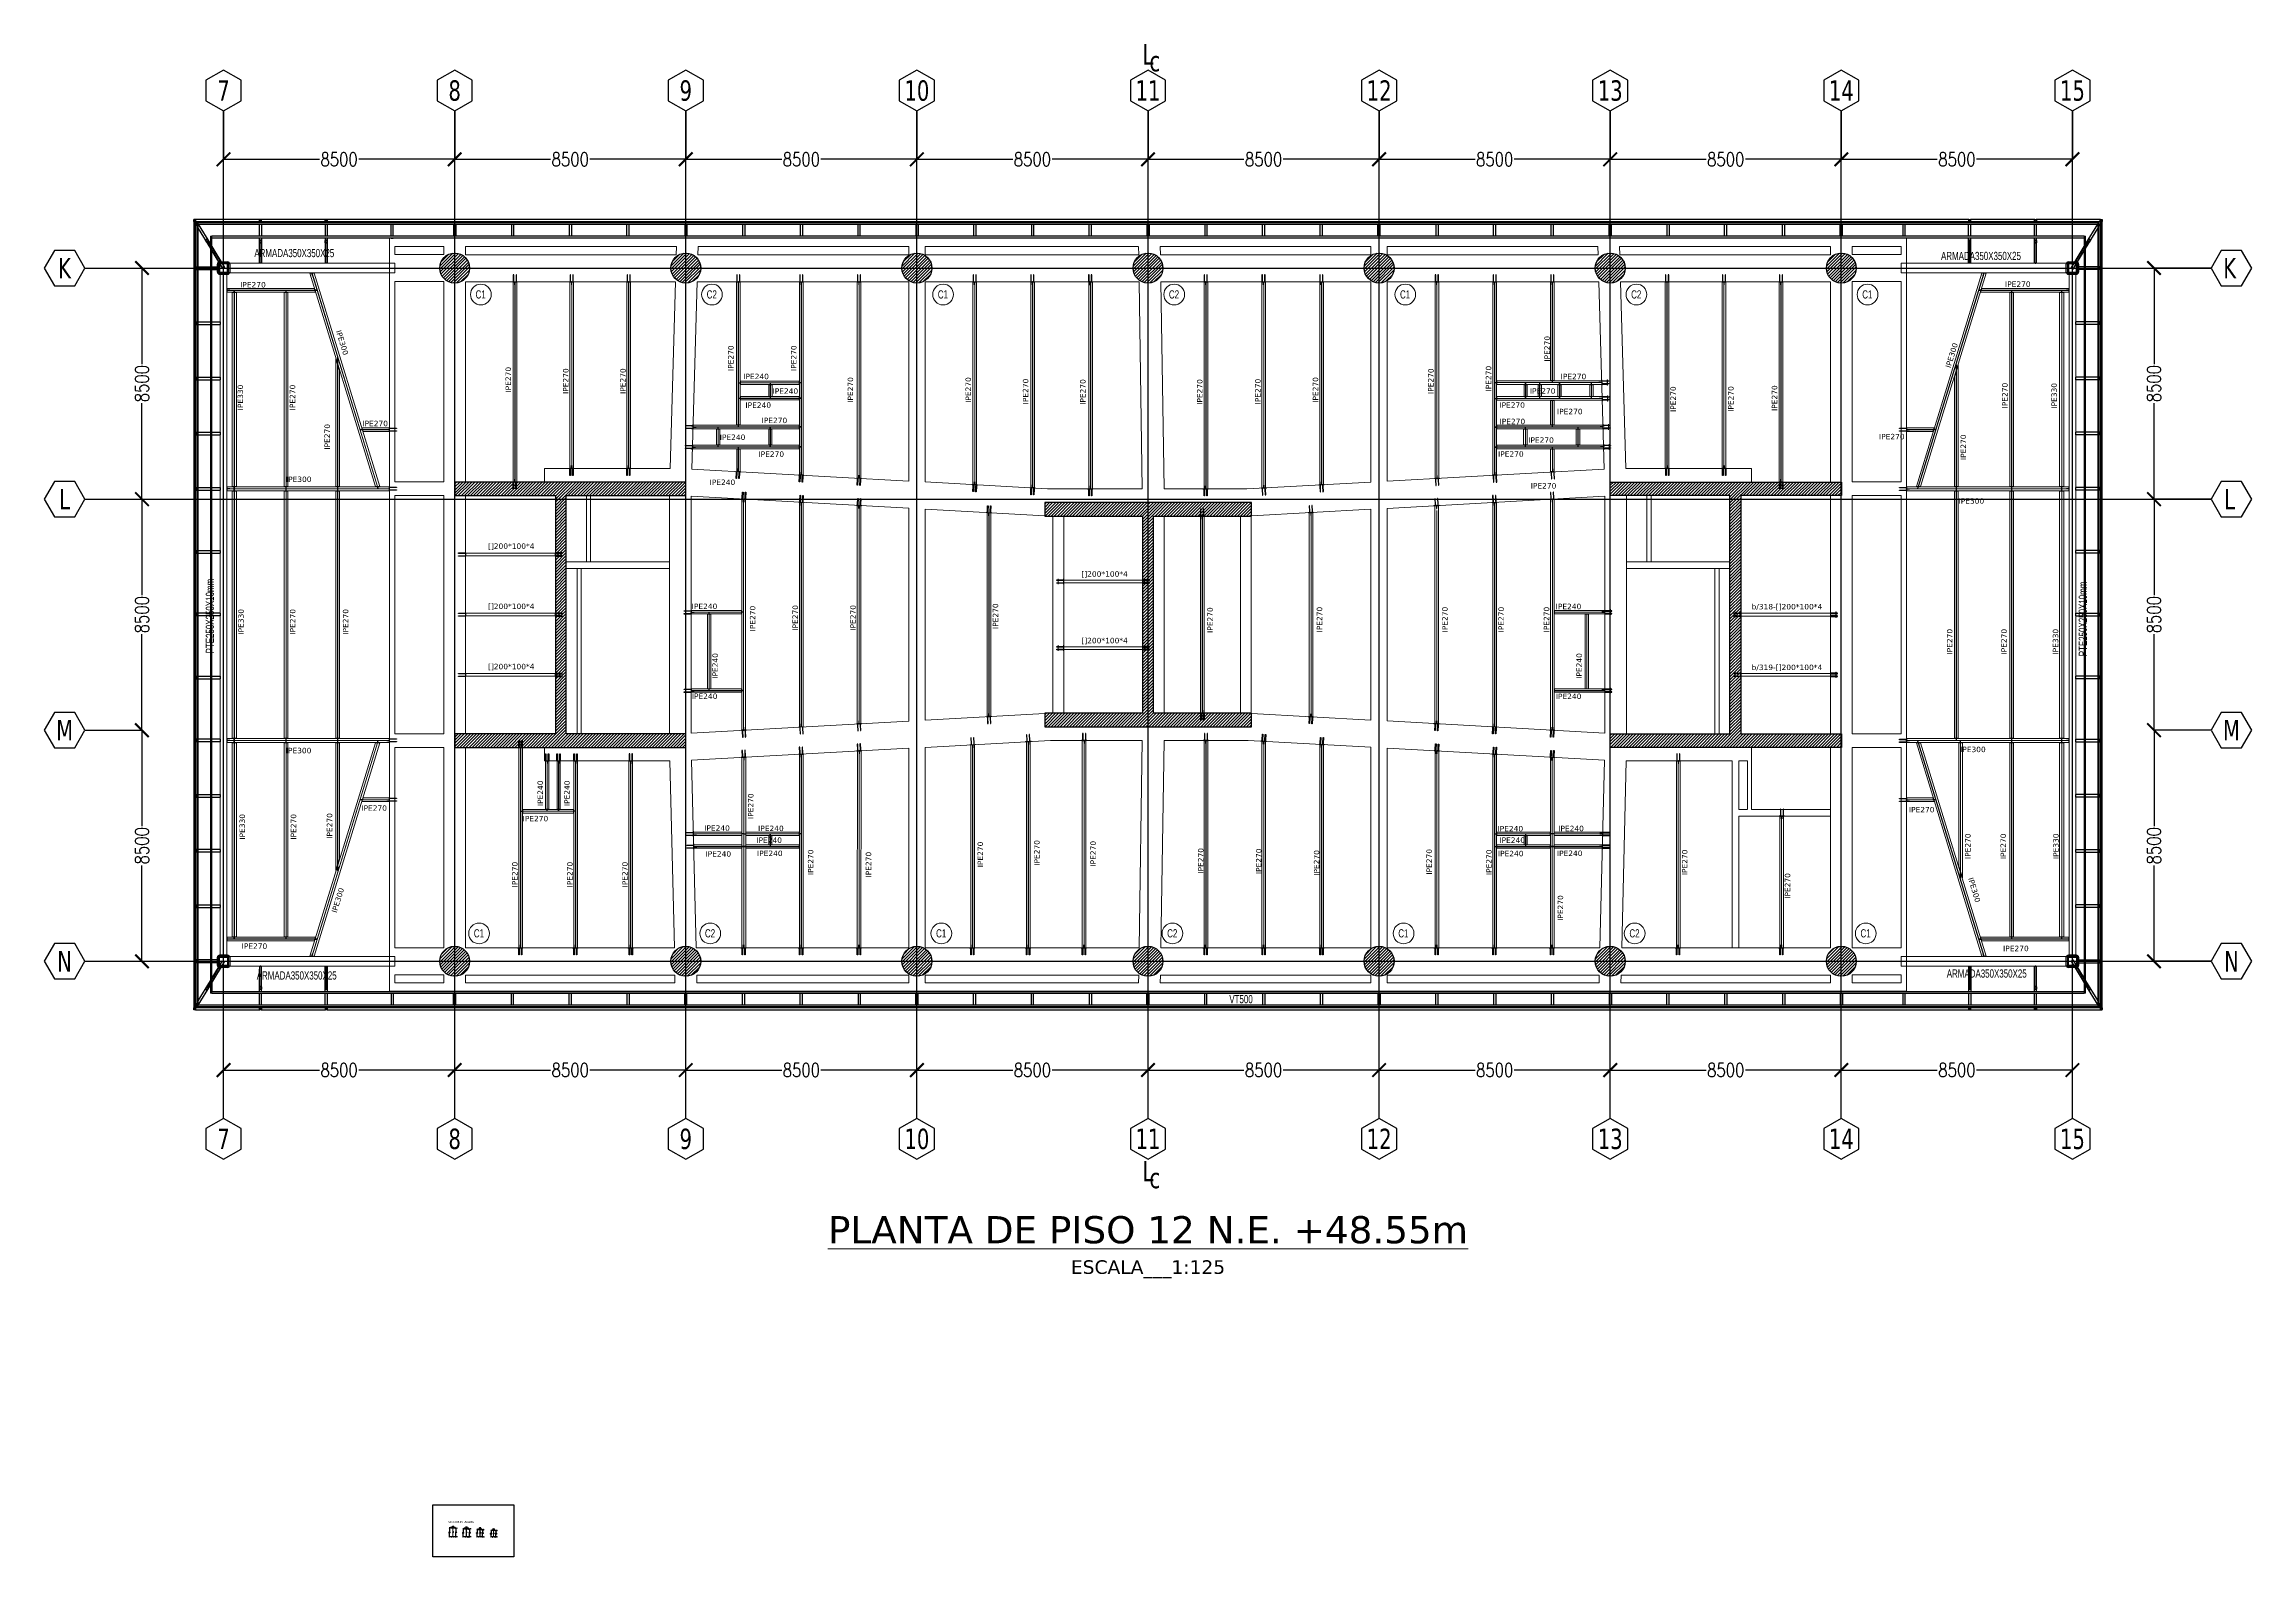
# Model space of a CAD drawing. Header units: millimetres. Extents: x -1682 to 79514, y -21906 to 33736.
import ezdxf
from ezdxf.enums import TextEntityAlignment as Align

# ---------------------------------------------------------------- set-up
doc = ezdxf.new("R2010")
doc.units = ezdxf.units.MM
doc.header["$LTSCALE"] = 0.9
for name, color, linetype, lineweight in [('0-2', 250, 'Continuous', 5), ('0-3', 250, 'Continuous', 5), ('A-WALL', 113, 'Continuous', 18), ('A_ALMA', 8, 'Continuous', 5), ('E_B_PLACA-1', 10, 'Continuous', 25), ('E_B_PLACA-2', 254, 'Continuous', 25), ('E_COLUMNAS-1', 254, 'Continuous', 25), ('E_COLUMNAS-2', 1, 'Continuous', 9), ('E_COLUMNAS-3', 1, 'Continuous', 35), ('E_COLUMNAS-4', 1, 'Continuous', 25), ('E_TEXTO', 3, 'Continuous', 9), ('E_VIGAS', 8, 'Continuous', 9), ('E_VIGAS-1', 5, 'Continuous', 25), ('E_VIGAS-2', 10, 'Continuous', 25), ('E_VIGAS-3', 5, 'Continuous', 25), ('HCB-PLATINA', 4, 'Continuous', 15), ('HCB-TEXT-H1', 6, 'Continuous', 18), ('HCB-TEXT-H2', 4, 'Continuous', 18), ('HCB-VIGAS', 4, 'Continuous', 15), ('S-COLS-HDLN-1', 52, 'Continuous', 9), ('VIGAS_HCB', 4, 'Continuous', 15)]:
    doc.layers.add(name, color=color, linetype=linetype, lineweight=lineweight)
for name, color, linetype in [('COTAS', 8, 'Continuous'), ('HCB-ACH_PANT', 253, 'Continuous'), ('HCB-ANCLAJE', 5, 'Continuous'), ('HCB-EJES', 1, 'Continuous'), ('HCB-ROTULOS', 2, 'Continuous'), ('HCB_PANTALLAS', 6, 'Continuous'), ('STL-OBJT', 7, 'Continuous')]:
    doc.layers.add(name, color=color, linetype=linetype)
doc.styles.add('Arial Narrow', font='', dxfattribs={"width": 0.85, "height": 0.3})
doc.styles.add('CNI_COTAS', font='romans.shx', dxfattribs={"width": 0.8})
doc.styles.add('ROMANT', font='romant.shx', dxfattribs={"width": 0.8})
doc.styles.add('VERDANA', font='verdana.ttf')
doc.styles.get('Arial Narrow').set_extended_font_data('Arial Narrow')
doc.dimstyles.new('1.125', dxfattribs={"dimscale": 0, "dimtxt": 500, "dimasz": 500, "dimexe": 4, "dimexo": 4, "dimgap": 15, "dimtad": 0, "dimdec": 0, "dimzin": 4, "dimdsep": 46, "dimtxsty": 'ROMANT', "dimblk": 'ARCHTICK', "dimcen": -10, "dimclrd": 256, "dimclrt": 3, "dimadec": 0, "dimazin": 0, "dimtfac": 1, "dimtdec": 0, "dimtix": 1, "dimtmove": 0, "dimatfit": 0, "dimldrblk": 'OBLIQUE', "dimfxl": 0.05, "dimtolj": 1, "dimtzin": 0, "dimarcsym": 0})
doc.dimstyles.new('1.4', dxfattribs={"dimscale": 0, "dimtxt": 30, "dimasz": 12, "dimexe": 4, "dimexo": 4, "dimgap": 15, "dimtad": 1, "dimdec": 0, "dimzin": 4, "dimdsep": 46, "dimtxsty": 'CNI_COTAS', "dimblk": 'OBLIQUE', "dimcen": -0.09, "dimclrd": 256, "dimclrt": 3, "dimadec": 0, "dimazin": 0, "dimtfac": 1, "dimtdec": 0, "dimtmove": 2, "dimatfit": 0, "dimldrblk": 'DOT', "dimfxl": 0.05, "dimtolj": 1, "dimtzin": 0, "dimarcsym": 0})
pattern_1 = [(45, (0, 0), (-0.3768879, 0.3768879), []), (45, (0, 0.571), (-0.3768879, 0.3768879), [])]
pattern_2 = [(45, (-16260.55, -55448.78), (-56.1266, 56.1266), [])]
pattern_3 = [(45, (769.764, -3e-10), (-56.1266, 56.1266), [])]
pattern_4 = [(45, (9269.764, -3e-10), (-56.1266, 56.1266), [])]
pattern_5 = [(45, (17769.764, -3e-10), (-56.1266, 56.1266), [])]
pattern_6 = [(45, (26269.764, -3e-10), (-56.1266, 56.1266), [])]
pattern_7 = [(45, (34769.764, -3e-10), (-56.1266, 56.1266), [])]
pattern_8 = [(45, (43269.764, -3e-10), (-56.1266, 56.1266), [])]
pattern_9 = [(45, (51769.764, -3e-10), (-56.1266, 56.1266), [])]

# ---------------------------------------------------------------- blocks, each defined once
blk = doc.blocks.new('EST_SFM_VIGA-METALICA-SECCION-C - EST_SFM_VIGA-METALICA-UPN160-1604346-PLANTA DE PISO 12 N_E_ _48_55m')
at = {"layer": 'E_VIGAS-1'}
for p, q in [((-35.18, 0.012), (-35.18, 0.018)), ((-35.174, 0.018), (-35.18, 0.018)), ((-32.755, 0.018), (-35.116, 0.018)), ((-30.335, 0.018), (-32.697, 0.018)), ((30.11, 0.018), (-30.277, 0.018)), ((32.53, 0.018), (30.168, 0.018)), ((34.953, 0.018), (32.588, 0.018)), ((35.017, 0.018), (35.012, 0.018)), ((35.017, 0.018), (35.017, -0.047)), ((-35.178, -0.047), (-35.112, -0.047)), ((-35.11, -0.047), (-32.761, -0.047)), ((-32.76, -0.047), (-32.693, -0.047)), ((-32.692, -0.047), (-30.341, -0.047)), ((-30.34, -0.047), (-30.273, -0.047)), ((-30.272, -0.047), (30.104, -0.047)), ((30.105, -0.047), (30.172, -0.047)), ((30.173, -0.047), (32.524, -0.047)), ((32.525, -0.047), (32.592, -0.047)), ((32.593, -0.047), (34.947, -0.047)), ((34.949, -0.047), (35.015, -0.047))]:
    blk.add_line(p, q, dxfattribs=at)
blk = doc.blocks.new('EST_SFM_VIGA-METALICA-SECCION-C - EST_SFM_VIGA-METALICA-UPN160-1602621-PLANTA DE PISO 12 N_E_ _48_55m')
at = {"layer": 'E_VIGAS-1'}
for p, q in [((-14.46, -0.016), (-14.46, 0.047)), ((-14.457, 0.047), (-14.46, 0.047)), ((14.466, 0.047), (-14.455, 0.047)), ((14.471, 0.047), (14.468, 0.047)), ((14.471, 0.047), (14.471, -0.016)), ((-14.46, -0.018), (14.471, -0.018))]:
    blk.add_line(p, q, dxfattribs=at)
blk = doc.blocks.new('EST_SFM_VIGA-METALICA-SECCION-C - EST_SFM_VIGA-METALICA-UPN100-1529610-PLANTA DE PISO 12 N_E_ _48_55m')
at = {"layer": 'E_VIGAS-2'}
for p, q in [((-14.442, -0.018), (-14.442, 0.032)), ((-14.392, 0.032), (-14.441, 0.032)), ((14.393, 0.032), (-14.39, 0.032)), ((14.393, 0.032), (14.393, -0.018)), ((-14.442, -0.018), (14.393, -0.018))]:
    blk.add_line(p, q, dxfattribs=at)
blk = doc.blocks.new('EST_SFM_VIGA-METALICA-SECCION-C - EST_SFM_VIGA-METALICA-UPN100-1529678-PLANTA DE PISO 12 N_E_ _48_55m')
at = {"layer": 'E_VIGAS-2'}
for p, q in [((-13.943, -0.032), (-13.943, 0.018)), ((-13.556, 0.018), (-13.943, 0.018)), ((13.374, 0.018), (-13.422, 0.018)), ((13.894, 0.018), (13.507, 0.018)), ((13.894, 0.018), (13.894, -0.032)), ((-13.942, -0.032), (-13.638, -0.032)), ((-13.504, -0.032), (13.456, -0.032)), ((13.59, -0.032), (13.893, -0.032))]:
    blk.add_line(p, q, dxfattribs=at)
blk = doc.blocks.new('EST_SFM_VIGA-METALICA-SECCION-C - EST_SFM_VIGA-METALICA-UPN100-1529792-PLANTA DE PISO 12 N_E_ _48_55m')
at = {"layer": 'E_VIGAS-2'}
for p, q in [((-13.568, -0.018), (-13.568, 0.032)), ((-13.263, 0.032), (-13.567, 0.032)), ((13.831, 0.032), (-13.129, 0.032)), ((14.268, 0.032), (13.965, 0.032)), ((14.269, 0.032), (14.269, -0.018)), ((-13.568, -0.018), (-13.181, -0.018)), ((-13.047, -0.018), (13.749, -0.018)), ((13.882, -0.018), (14.269, -0.018))]:
    blk.add_line(p, q, dxfattribs=at)
blk = doc.blocks.new('EST_SFM_VIGA-METALICA-SECCION-C - EST_SFM_VIGA-METALICA-UPN100-1530878-PLANTA DE PISO 12 N_E_ _48_55m')
at = {"layer": 'E_VIGAS-2'}
for p, q in [((-14.294, -0.032), (-14.294, 0.018)), ((14.54, 0.018), (-14.294, 0.018)), ((14.54, 0.018), (14.54, -0.032)), ((-14.294, -0.032), (-14.244, -0.032)), ((-14.243, -0.032), (14.54, -0.032))]:
    blk.add_line(p, q, dxfattribs=at)
blk = doc.blocks.new('EST_SFM_VIGA-METALICA-SECCION-C - EST_SFM_VIGA-METALICA-UPN160-1529890-PLANTA DE PISO 12 N_E_ _48_55m')
at = {"layer": 'E_VIGAS-1'}
for p, q in [((14.442, 0.018), (-14.49, 0.018)), ((-14.49, -0.047), (-14.49, 0.016)), ((14.506, 0.018), (14.5, 0.018)), ((14.506, 0.018), (14.506, 0.013)), ((-14.49, -0.047), (-14.487, -0.047)), ((-14.485, -0.047), (14.437, -0.047)), ((14.438, -0.047), (14.504, -0.047))]:
    blk.add_line(p, q, dxfattribs=at)
blk = doc.blocks.new('EST_SFM_VIGA-METALICA-SECCION-C - EST_SFM_VIGA-METALICA-UPN100-1526554-PLANTA DE PISO 12 N_E_ _48_55m')
at = {"layer": 'E_VIGAS-2'}
for p, q in [((-34.929, -0.032), (-34.929, 0.018)), ((34.942, 0.018), (-34.929, 0.018)), ((34.942, 0.018), (34.942, -0.032)), ((-34.929, -0.032), (34.942, -0.032))]:
    blk.add_line(p, q, dxfattribs=at)
blk = doc.blocks.new('EST_SFM_VIGA-METALICA-SECCION-C - EST_SFM_VIGA-METALICA-UPN100-1526616-PLANTA DE PISO 12 N_E_ _48_55m')
at = {"layer": 'E_VIGAS-2'}
for p, q in [((-34.827, -0.018), (-34.827, 0.032)), ((34.044, 0.032), (-34.827, 0.032)), ((34.044, 0.032), (34.044, -0.018)), ((-34.827, -0.018), (34.044, -0.018))]:
    blk.add_line(p, q, dxfattribs=at)
blk = doc.blocks.new('EST_SFM_VIGA-METALICA-SECCION-C - EST_SFM_VIGA-METALICA-UPN100-1527742-PLANTA DE PISO 12 N_E_ _48_55m')
at = {"layer": 'E_VIGAS-2'}
for p, q in [((-34.827, -0.032), (-34.827, 0.018)), ((34.044, 0.018), (-34.827, 0.018)), ((34.044, 0.018), (34.044, -0.032)), ((-34.827, -0.032), (34.044, -0.032))]:
    blk.add_line(p, q, dxfattribs=at)
blk = doc.blocks.new('EST_SFM_VIGA-METALICA-SECCION-C - EST_SFM_VIGA-METALICA-UPN100-1527772-PLANTA DE PISO 12 N_E_ _48_55m')
at = {"layer": 'E_VIGAS-2'}
for p, q in [((-34.929, -0.018), (-34.929, 0.032)), ((34.942, 0.032), (-34.929, 0.032)), ((34.942, 0.032), (34.942, -0.018)), ((-34.929, -0.018), (34.942, -0.018))]:
    blk.add_line(p, q, dxfattribs=at)
blk = doc.blocks.new('EST_SFM_VIGA-METALICA-SECCION-C - EST_SFM_VIGA-METALICA-UPN160-1579051-PLANTA DE PISO 12 N_E_ _48_55m')
at = {"layer": 'E_VIGAS-1'}
for p, q in [((-35.108, 0.047), (-35.175, 0.047)), ((-32.753, 0.047), (-35.107, 0.047)), ((-32.685, 0.047), (-32.751, 0.047)), ((-30.333, 0.047), (-32.684, 0.047)), ((-30.265, 0.047), (-30.331, 0.047)), ((30.107, 0.047), (-30.264, 0.047)), ((30.175, 0.047), (30.109, 0.047)), ((32.521, 0.047), (30.176, 0.047)), ((34.951, 0.047), (32.603, 0.047)), ((34.955, 0.047), (34.952, 0.047)), ((34.955, 0.047), (34.955, -0.016)), ((-35.176, -0.018), (-35.176, -0.012)), ((-35.176, -0.018), (-35.17, -0.018)), ((-35.112, -0.018), (-32.747, -0.018)), ((-32.689, -0.018), (-30.327, -0.018)), ((-30.269, -0.018), (30.113, -0.018)), ((30.171, -0.018), (32.533, -0.018)), ((32.591, -0.018), (34.955, -0.018))]:
    blk.add_line(p, q, dxfattribs=at)
blk = doc.blocks.new('EST_SCM_COLUMNA-METALICA-SECCION-CUADRADA - EST_SCM_COLUMNA-TUBULAR-CUADRADA_PTEØ_70x70 e_3mm-1587330-PLANTA DE PISO 12 N_E_ _48_55m')
at = {"layer": 'E_COLUMNAS-2'}
h = blk.add_hatch(dxfattribs=at)
h.set_pattern_fill('FP_1', color=256, style=0, pattern_type=2)
h.set_pattern_definition([(135, (75.225, -138.917), (-0.15909903, -0.15909903), [])])
h.paths.add_polyline_path([(0.029, -0.035), (0.033, -0.033), (0.035, -0.029), (0.031, -0.031)])
h.paths.add_polyline_path([(-0.029, -0.035), (-0.031, -0.031), (-0.035, -0.029), (-0.033, -0.033)])
h.paths.add_polyline_path([(0.029, -0.035), (0.029, -0.032), (-0.029, -0.032), (-0.029, -0.035)])
h.paths.add_polyline_path([(0.035, 0.029), (0.033, 0.033), (0.029, 0.035), (0.031, 0.031)])
h.paths.add_polyline_path([(0.035, -0.029), (0.035, 0.029), (0.032, 0.029), (0.032, -0.029)])
h.paths.add_polyline_path([(-0.035, 0.029), (-0.031, 0.031), (-0.029, 0.035), (-0.033, 0.033)])
h.paths.add_polyline_path([(-0.035, -0.029), (-0.032, -0.029), (-0.032, 0.029), (-0.035, 0.029), (-0.035, 0.016)])
h.paths.add_polyline_path([(0.029, 0.032), (0.029, 0.035), (-0.029, 0.035), (-0.029, 0.032)])
at = {"layer": 'E_COLUMNAS-1'}
for p, q in [((-0.035, -0.029), (-0.035, 0.029)), ((-0.032, 0.029), (-0.032, -0.029)), ((-0.029, 0.035), (0.029, 0.035)), ((0.029, 0.032), (-0.029, 0.032)), ((0.032, -0.029), (0.032, 0.029)), ((0.035, 0.029), (0.035, -0.029)), ((-0.029, -0.032), (0.029, -0.032)), ((0.029, -0.035), (-0.029, -0.035))]:
    blk.add_line(p, q, dxfattribs=at)
for centre, radius, start, end in [((-0.029, 0.029), 0.006, 90, 180), ((-0.029, 0.029), 0.003, 90, 180), ((0.029, 0.029), 0.006, 0, 90), ((0.029, 0.029), 0.003, 0, 90), ((0.029, 0.029), 0.006, 10, 80), ((0.029, 0.029), 0.003, 30, 60), ((-0.029, -0.029), 0.006, 180, 270), ((-0.029, -0.029), 0.003, 180, 270), ((0.029, -0.029), 0.006, 270, 0), ((0.029, -0.029), 0.003, 270, 360)]:
    blk.add_arc(centre, radius, start, end, dxfattribs=at)
blk = doc.blocks.new('EST_SCM_COLUMNA-METALICA-SECCION-CUADRADA - EST_SCM_COLUMNA-TUBULAR-CUADRADA_PTEØ_70x70 e_3mm-1587331-PLANTA DE PISO 12 N_E_ _48_55m')
at = {"layer": 'E_COLUMNAS-1'}
for p, q in [((-0.035, 0.029), (-0.035, -0.029)), ((-0.032, -0.029), (-0.032, 0.029)), ((0.029, 0.035), (-0.029, 0.035)), ((-0.029, 0.032), (0.029, 0.032)), ((0.032, 0.029), (0.032, -0.029)), ((0.035, -0.029), (0.035, 0.029)), ((0.029, -0.032), (-0.029, -0.032)), ((-0.029, -0.035), (0.029, -0.035))]:
    blk.add_line(p, q, dxfattribs=at)
for centre, radius, start, end in [((-0.029, 0.029), 0.006, 90, 180), ((-0.029, 0.029), 0.003, 90, 180), ((0.029, 0.029), 0.006, 360, 90), ((0.029, 0.029), 0.003, 0, 90), ((-0.029, -0.029), 0.006, 180, 270), ((-0.029, -0.029), 0.003, 180, 270), ((0.029, -0.029), 0.006, 270, 360), ((0.029, -0.029), 0.003, 270, 360), ((0.029, -0.029), 0.006, 280, 350), ((0.029, -0.029), 0.003, 300, 330)]:
    blk.add_arc(centre, radius, start, end, dxfattribs=at)
blk = doc.blocks.new('EST_SCM_COLUMNA-METALICA-SECCION-CUADRADA - EST_SCM_COLUMNA-TUBULAR-CUADRADA_PTEØ_70x70 e_3mm-V27-PLANTA DE PISO 12 N_E_ _48_55m')
at = {"layer": 'E_COLUMNAS-1'}
for p, q in [((-0.035, 0.029), (-0.035, -0.029)), ((-0.032, -0.029), (-0.032, 0.029)), ((0.029, 0.035), (-0.029, 0.035)), ((-0.029, 0.032), (0.029, 0.032)), ((0.032, 0.029), (0.032, -0.029)), ((0.035, -0.029), (0.035, 0.029)), ((0.029, -0.032), (-0.029, -0.032)), ((-0.029, -0.035), (0.029, -0.035))]:
    blk.add_line(p, q, dxfattribs=at)
for centre, radius, start, end in [((-0.029, 0.029), 0.006, 90, 180), ((-0.029, 0.029), 0.003, 90, 180), ((0.029, 0.029), 0.006, 360, 90), ((0.029, 0.029), 0.003, 0, 90), ((-0.029, -0.029), 0.006, 180, 270), ((-0.029, -0.029), 0.003, 180, 270), ((0.029, -0.029), 0.006, 270, 360), ((0.029, -0.029), 0.003, 270, 360), ((0.029, -0.029), 0.006, 280, 350), ((0.029, -0.029), 0.003, 300, 330)]:
    blk.add_arc(centre, radius, start, end, dxfattribs=at)
blk = doc.blocks.new('EST_SCM_COLUMNA-METALICA-SECCION-CUADRADA - EST_SCM_COLUMNA-TUBULAR-CUADRADA_PTEØ_70x70 e_3mm-V28-PLANTA DE PISO 12 N_E_ _48_55m')
at = {"layer": 'E_COLUMNAS-1'}
for p, q in [((-0.035, -0.029), (-0.035, 0.029)), ((-0.032, 0.029), (-0.032, -0.029)), ((-0.029, 0.035), (0.029, 0.035)), ((0.029, 0.032), (-0.029, 0.032)), ((0.032, -0.029), (0.032, 0.029)), ((0.035, 0.029), (0.035, -0.029)), ((-0.029, -0.032), (0.029, -0.032)), ((0.029, -0.035), (-0.029, -0.035))]:
    blk.add_line(p, q, dxfattribs=at)
for centre, radius, start, end in [((-0.029, 0.029), 0.006, 90, 180), ((-0.029, 0.029), 0.003, 90, 180), ((0.029, 0.029), 0.006, 0, 90), ((0.029, 0.029), 0.003, 0, 90), ((-0.029, -0.029), 0.006, 180, 270), ((-0.029, -0.029), 0.003, 180, 270), ((0.029, -0.029), 0.006, 270, 0), ((0.029, -0.029), 0.003, 270, 360)]:
    blk.add_arc(centre, radius, start, end, dxfattribs=at)
blk = doc.blocks.new('EST_SCM_COLUMNA-METALICA-SECCION-CUADRADA - EST_SCM_COLUMNA-TUBULAR-CUADRADA_PTEØ_70x70 e_3mm-V29-PLANTA DE PISO 12 N_E_ _48_55m')
at = {"layer": 'E_COLUMNAS-1'}
for p, q in [((-0.035, -0.029), (-0.035, 0.029)), ((-0.032, 0.029), (-0.032, -0.029)), ((-0.029, 0.035), (0.029, 0.035)), ((0.029, 0.032), (-0.029, 0.032)), ((0.032, -0.029), (0.032, 0.029)), ((0.035, 0.029), (0.035, -0.029)), ((-0.029, -0.032), (0.029, -0.032)), ((0.029, -0.035), (-0.029, -0.035))]:
    blk.add_line(p, q, dxfattribs=at)
for centre, radius, start, end in [((-0.029, 0.029), 0.006, 90, 180), ((-0.029, 0.029), 0.006, 90, 170), ((-0.029, 0.029), 0.003, 90, 180), ((-0.029, 0.029), 0.003, 90, 150), ((0.029, 0.029), 0.006, 0, 90), ((0.029, 0.029), 0.006, 10, 90), ((0.029, 0.029), 0.003, 0, 90), ((0.029, 0.029), 0.003, 30, 90), ((-0.029, -0.029), 0.006, 180, 270), ((-0.029, -0.029), 0.003, 180, 270), ((0.029, -0.029), 0.006, 270, 0), ((0.029, -0.029), 0.003, 270, 360)]:
    blk.add_arc(centre, radius, start, end, dxfattribs=at)
blk = doc.blocks.new('EST_SCM_COLUMNA-METALICA-SECCION-CUADRADA - EST_SCM_COLUMNA-TUBULAR-CUADRADA_PTEØ_70x70 e_3mm-V30-PLANTA DE PISO 12 N_E_ _48_55m')
at = {"layer": 'E_COLUMNAS-1'}
for p, q in [((-0.035, -0.029), (-0.035, 0.029)), ((-0.032, 0.029), (-0.032, -0.029)), ((-0.029, 0.035), (0.029, 0.035)), ((0.029, 0.032), (-0.029, 0.032)), ((0.032, -0.029), (0.032, 0.029)), ((0.035, 0.029), (0.035, -0.029)), ((-0.029, -0.032), (0.029, -0.032)), ((0.029, -0.035), (-0.029, -0.035))]:
    blk.add_line(p, q, dxfattribs=at)
for centre, radius, start, end in [((-0.029, 0.029), 0.006, 90, 180), ((-0.029, 0.029), 0.006, 90, 170), ((-0.029, 0.029), 0.003, 90, 180), ((-0.029, 0.029), 0.003, 90, 150), ((0.029, 0.029), 0.006, 0, 90), ((0.029, 0.029), 0.006, 10, 90), ((0.029, 0.029), 0.003, 0, 90), ((0.029, 0.029), 0.003, 30, 90), ((-0.029, -0.029), 0.006, 180, 270), ((-0.029, -0.029), 0.003, 180, 270), ((0.029, -0.029), 0.006, 270, 0), ((0.029, -0.029), 0.003, 270, 360)]:
    blk.add_arc(centre, radius, start, end, dxfattribs=at)
blk = doc.blocks.new('EST_SCM_COLUMNA-METALICA-SECCION-CUADRADA - EST_SCM_COLUMNA-TUBULAR-CUADRADA_PTEØ_70x70 e_3mm-V31-PLANTA DE PISO 12 N_E_ _48_55m')
at = {"layer": 'E_COLUMNAS-1'}
for p, q in [((-0.035, 0.029), (-0.035, -0.029)), ((-0.032, -0.029), (-0.032, 0.029)), ((0.029, 0.035), (-0.029, 0.035)), ((-0.029, 0.032), (0.029, 0.032)), ((0.032, 0.029), (0.032, -0.029)), ((0.035, -0.029), (0.035, 0.029)), ((0.029, -0.032), (-0.029, -0.032)), ((-0.029, -0.035), (0.029, -0.035))]:
    blk.add_line(p, q, dxfattribs=at)
for centre, radius, start, end in [((-0.029, 0.029), 0.006, 90, 180), ((-0.029, 0.029), 0.003, 90, 180), ((0.029, 0.029), 0.006, 360, 90), ((0.029, 0.029), 0.003, 0, 90), ((-0.029, -0.029), 0.006, 180, 270), ((-0.029, -0.029), 0.006, 190, 270), ((-0.029, -0.029), 0.003, 180, 270), ((-0.029, -0.029), 0.003, 210, 270), ((0.029, -0.029), 0.006, 270, 360), ((0.029, -0.029), 0.003, 270, 360), ((0.029, -0.029), 0.006, 270, 350), ((0.029, -0.029), 0.003, 270, 330)]:
    blk.add_arc(centre, radius, start, end, dxfattribs=at)
blk = doc.blocks.new('EST_SCM_COLUMNA-METALICA-SECCION-CUADRADA - EST_SCM_COLUMNA-TUBULAR-CUADRADA_PTEØ_70x70 e_3mm-V32-PLANTA DE PISO 12 N_E_ _48_55m')
at = {"layer": 'E_COLUMNAS-2'}
h = blk.add_hatch(dxfattribs=at)
h.set_pattern_fill('FP_3', color=256, style=0, pattern_type=2)
h.set_pattern_definition([(135, (72.807, -167.908), (-0.15909903, -0.15909903), [])])
h.paths.add_polyline_path([(0.029, -0.035), (0.033, -0.033), (0.035, -0.029), (0.031, -0.031)])
h.paths.add_polyline_path([(-0.029, -0.035), (-0.031, -0.031), (-0.035, -0.029), (-0.033, -0.033)])
h.paths.add_polyline_path([(0.029, -0.035), (0.029, -0.032), (-0.029, -0.032), (-0.029, -0.035)])
h.paths.add_polyline_path([(-0.035, 0.029), (-0.031, 0.031), (-0.029, 0.035), (-0.033, 0.033)])
h.paths.add_polyline_path([(-0.035, -0.029), (-0.032, -0.029), (-0.032, 0.029), (-0.035, 0.029)])
h.paths.add_polyline_path([(0.035, 0.029), (0.033, 0.033), (0.029, 0.035), (0.031, 0.031)])
h.paths.add_polyline_path([(0.035, -0.029), (0.035, 0.029), (0.032, 0.029), (0.032, -0.029)])
h.paths.add_polyline_path([(-0.029, 0.032), (0.029, 0.032), (0.029, 0.035), (-0.029, 0.035)])
at = {"layer": 'E_COLUMNAS-1'}
for p, q in [((-0.035, 0.029), (-0.035, -0.029)), ((-0.032, -0.029), (-0.032, 0.029)), ((0.029, 0.035), (-0.029, 0.035)), ((-0.029, 0.032), (0.029, 0.032)), ((0.032, 0.029), (0.032, -0.029)), ((0.035, -0.029), (0.035, 0.029)), ((0.029, -0.032), (-0.029, -0.032)), ((-0.029, -0.035), (0.029, -0.035))]:
    blk.add_line(p, q, dxfattribs=at)
for centre, radius, start, end in [((-0.029, 0.029), 0.006, 90, 180), ((-0.029, 0.029), 0.003, 90, 180), ((0.029, 0.029), 0.006, 360, 90), ((0.029, 0.029), 0.003, 0, 90), ((-0.029, -0.029), 0.006, 180, 270), ((-0.029, -0.029), 0.006, 190, 270), ((-0.029, -0.029), 0.003, 180, 270), ((-0.029, -0.029), 0.003, 210, 270), ((0.029, -0.029), 0.006, 270, 360), ((0.029, -0.029), 0.003, 270, 360), ((0.029, -0.029), 0.006, 270, 350), ((0.029, -0.029), 0.003, 270, 330)]:
    blk.add_arc(centre, radius, start, end, dxfattribs=at)
blk = doc.blocks.new('EST_SCM_COLUMNA-METALICA-SECCION-CUADRADA - EST_SCM_COLUMNA-TUBULAR-CUADRADA_PTEØ_70x70 e_3mm-V33-PLANTA DE PISO 12 N_E_ _48_55m')
at = {"layer": 'E_COLUMNAS-1'}
for p, q in [((-0.035, 0.029), (-0.035, -0.029)), ((-0.032, -0.029), (-0.032, 0.029)), ((0.029, 0.035), (-0.029, 0.035)), ((-0.029, 0.032), (0.029, 0.032)), ((0.032, 0.029), (0.032, -0.029)), ((0.035, -0.029), (0.035, 0.029)), ((0.029, -0.032), (-0.029, -0.032)), ((-0.029, -0.035), (0.029, -0.035))]:
    blk.add_line(p, q, dxfattribs=at)
for centre, radius, start, end in [((-0.029, 0.029), 0.006, 90, 180), ((-0.029, 0.029), 0.003, 90, 180), ((0.029, 0.029), 0.006, 360, 90), ((0.029, 0.029), 0.003, 0, 90), ((-0.029, -0.029), 0.006, 180, 270), ((-0.029, -0.029), 0.006, 190, 270), ((-0.029, -0.029), 0.003, 180, 270), ((-0.029, -0.029), 0.003, 210, 270), ((0.029, -0.029), 0.006, 270, 360), ((0.029, -0.029), 0.003, 270, 360), ((0.029, -0.029), 0.006, 270, 350), ((0.029, -0.029), 0.003, 270, 330)]:
    blk.add_arc(centre, radius, start, end, dxfattribs=at)
blk = doc.blocks.new('EST_SCM_COLUMNA-METALICA-SECCION-CUADRADA - EST_SCM_COLUMNA-TUBULAR-CUADRADA_PTEØ_70x70 e_3mm-V34-PLANTA DE PISO 12 N_E_ _48_55m')
at = {"layer": 'E_COLUMNAS-2'}
h = blk.add_hatch(dxfattribs=at)
h.set_pattern_fill('FP_4', color=256, style=0, pattern_type=2)
h.set_pattern_definition([(315, (-7.522, 167.908), (0.15909903, 0.15909903), [])])
h.paths.add_polyline_path([(-0.029, 0.035), (-0.033, 0.033), (-0.035, 0.029), (-0.031, 0.031)])
h.paths.add_polyline_path([(0.029, 0.035), (-0.029, 0.035), (-0.029, 0.032), (0.029, 0.032)])
h.paths.add_polyline_path([(0.029, 0.035), (0.031, 0.031), (0.035, 0.029), (0.033, 0.033)])
h.paths.add_polyline_path([(-0.035, -0.029), (-0.033, -0.033), (-0.029, -0.035), (-0.031, -0.031)])
h.paths.add_polyline_path([(-0.035, 0.029), (-0.035, -0.029), (-0.032, -0.029), (-0.032, 0.029)])
h.paths.add_polyline_path([(0.035, -0.029), (0.031, -0.031), (0.029, -0.035), (0.033, -0.033)])
h.paths.add_polyline_path([(0.032, 0.029), (0.032, -0.029), (0.035, -0.029), (0.035, 0.029)])
h.paths.add_polyline_path([(0.029, -0.032), (-0.029, -0.032), (-0.029, -0.035), (0.029, -0.035)])
at = {"layer": 'E_COLUMNAS-1'}
for p, q in [((-0.035, -0.029), (-0.035, 0.029)), ((-0.032, 0.029), (-0.032, -0.029)), ((-0.029, 0.035), (0.029, 0.035)), ((0.029, 0.032), (-0.029, 0.032)), ((0.032, -0.029), (0.032, 0.029)), ((0.035, 0.029), (0.035, -0.029)), ((-0.029, -0.032), (0.029, -0.032)), ((0.029, -0.035), (-0.029, -0.035))]:
    blk.add_line(p, q, dxfattribs=at)
for centre, radius, start, end in [((-0.029, 0.029), 0.006, 90, 180), ((-0.029, 0.029), 0.006, 90, 170), ((-0.029, 0.029), 0.003, 90, 180), ((-0.029, 0.029), 0.003, 90, 150), ((0.029, 0.029), 0.006, 0, 90), ((0.029, 0.029), 0.006, 10, 90), ((0.029, 0.029), 0.003, 0, 90), ((0.029, 0.029), 0.003, 30, 90), ((-0.029, -0.029), 0.006, 180, 270), ((-0.029, -0.029), 0.003, 180, 270), ((0.029, -0.029), 0.006, 270, 0), ((0.029, -0.029), 0.003, 270, 360)]:
    blk.add_arc(centre, radius, start, end, dxfattribs=at)
blk = doc.blocks.new('EST_SCM_COLUMNA-METALICA-SECCION-CUADRADA - EST_SCM_COLUMNA-TUBULAR-CUADRADA_PTEØ_70x70 e_3mm-V35-PLANTA DE PISO 12 N_E_ _48_55m')
at = {"layer": 'E_COLUMNAS-1'}
for p, q in [((-0.035, -0.029), (-0.035, 0.029)), ((-0.032, 0.029), (-0.032, -0.029)), ((-0.029, 0.035), (0.029, 0.035)), ((0.029, 0.032), (-0.029, 0.032)), ((0.032, -0.029), (0.032, 0.029)), ((0.035, 0.029), (0.035, -0.029)), ((-0.029, -0.032), (0.029, -0.032)), ((0.029, -0.035), (-0.029, -0.035))]:
    blk.add_line(p, q, dxfattribs=at)
for centre, radius, start, end in [((-0.029, 0.029), 0.006, 90, 180), ((-0.029, 0.029), 0.006, 90, 170), ((-0.029, 0.029), 0.003, 90, 180), ((-0.029, 0.029), 0.003, 90, 150), ((0.029, 0.029), 0.006, 0, 90), ((0.029, 0.029), 0.006, 10, 90), ((0.029, 0.029), 0.003, 0, 90), ((0.029, 0.029), 0.003, 30, 90), ((-0.029, -0.029), 0.006, 180, 270), ((-0.029, -0.029), 0.003, 180, 270), ((0.029, -0.029), 0.006, 270, 0), ((0.029, -0.029), 0.003, 270, 360)]:
    blk.add_arc(centre, radius, start, end, dxfattribs=at)
blk = doc.blocks.new('EST_SCM_COLUMNA-METALICA-SECCION-CUADRADA - EST_SCM_COLUMNA-TUBULAR-CUADRADA_PTEØ_70x70 e_3mm-V36-PLANTA DE PISO 12 N_E_ _48_55m')
at = {"layer": 'E_COLUMNAS-2'}
h = blk.add_hatch(dxfattribs=at)
h.set_pattern_fill('FP_5', color=256, style=0, pattern_type=2)
h.set_pattern_definition([(315, (-7.522, 138.917), (0.15909903, 0.15909903), [])])
h.paths.add_polyline_path([(-0.029, 0.035), (-0.033, 0.033), (-0.035, 0.029), (-0.031, 0.031)])
h.paths.add_polyline_path([(0.029, 0.035), (-0.029, 0.035), (-0.029, 0.032), (0.029, 0.032)])
h.paths.add_polyline_path([(0.029, 0.035), (0.031, 0.031), (0.035, 0.029), (0.033, 0.033)])
h.paths.add_polyline_path([(0.035, -0.029), (0.031, -0.031), (0.029, -0.035), (0.033, -0.033)])
h.paths.add_polyline_path([(0.032, 0.029), (0.032, -0.029), (0.035, -0.029), (0.035, 0.029)])
h.paths.add_polyline_path([(-0.035, -0.029), (-0.033, -0.033), (-0.029, -0.035), (-0.031, -0.031)])
h.paths.add_polyline_path([(-0.032, 0.029), (-0.035, 0.029), (-0.035, -0.029), (-0.032, -0.029), (-0.032, -0.016)])
h.paths.add_polyline_path([(-0.016, -0.032), (-0.029, -0.032), (-0.029, -0.035), (0.029, -0.035), (0.029, -0.032)])
at = {"layer": 'E_COLUMNAS-1'}
for p, q in [((-0.035, 0.029), (-0.035, -0.029)), ((-0.032, -0.029), (-0.032, 0.029)), ((0.029, 0.035), (-0.029, 0.035)), ((-0.029, 0.032), (0.029, 0.032)), ((0.032, 0.029), (0.032, -0.029)), ((0.035, -0.029), (0.035, 0.029)), ((0.029, -0.032), (-0.029, -0.032)), ((-0.029, -0.035), (0.029, -0.035))]:
    blk.add_line(p, q, dxfattribs=at)
for centre, radius, start, end in [((-0.029, 0.029), 0.006, 90, 180), ((-0.029, 0.029), 0.003, 90, 180), ((0.029, 0.029), 0.006, 360, 90), ((0.029, 0.029), 0.003, 0, 90), ((-0.029, -0.029), 0.006, 180, 270), ((-0.029, -0.029), 0.003, 180, 270), ((0.029, -0.029), 0.006, 270, 360), ((0.029, -0.029), 0.003, 270, 360)]:
    blk.add_arc(centre, radius, start, end, dxfattribs=at)
blk = doc.blocks.new('DCTIB_CNI_EST_MOD-1A-FAC_0001_rvt-2-PLANTA DE PISO 12 N_E_ _48_55m')
at = {"layer": 'E_VIGAS'}
h = blk.add_hatch(dxfattribs=at)
h.set_pattern_fill('FP_2', color=256, style=0, pattern_type=2)
h.set_pattern_definition(pattern_1)
h.paths.add_polyline_path([(-72.775, 167.094), (-72.775, 167.096), (-72.839, 167.096), (-72.839, 167.094)])
h.paths.add_polyline_path([(-72.842, 167.098), (-72.841, 167.098), (-72.842, 167.18)])
h.paths.add_polyline_path([(-72.775, 167.182), (-72.775, 167.184), (-72.839, 167.184), (-72.839, 167.182)])
h = blk.add_hatch(dxfattribs=at)
h.set_pattern_fill('FP_2', color=256, style=0, pattern_type=2)
h.set_pattern_definition(pattern_1)
h.paths.add_polyline_path([(-9.974, 167.094), (-9.91, 167.094), (-9.91, 167.096), (-9.974, 167.096)])
h.paths.add_polyline_path([(-9.977, 167.098), (-9.976, 167.098), (-9.977, 167.18)])
h.paths.add_polyline_path([(-9.909, 167.098), (-9.907, 167.098), (-9.909, 167.18)])
h.paths.add_polyline_path([(-9.974, 167.182), (-9.91, 167.182), (-9.91, 167.184), (-9.974, 167.184)])
h = blk.add_hatch(dxfattribs=at)
h.set_pattern_fill('FP_2', color=256, style=0, pattern_type=2)
h.set_pattern_definition(pattern_1)
h.paths.add_polyline_path([(-5.547, 167.111), (-5.545, 167.113), (-5.6, 167.146), (-5.601, 167.145)])
h.paths.add_polyline_path([(-5.498, 167.191), (-5.497, 167.193), (-5.552, 167.226), (-5.553, 167.224), (-5.499, 167.191)])
h = blk.add_hatch(dxfattribs=at)
h.set_pattern_fill('FP_2', color=256, style=0, pattern_type=2)
h.set_pattern_definition(pattern_1)
h.paths.add_polyline_path([(-72.834, 139.641), (-72.77, 139.641), (-72.77, 139.643), (-72.834, 139.643)])
h.paths.add_polyline_path([(-72.837, 139.645), (-72.836, 139.645), (-72.837, 139.667)])
h.paths.add_polyline_path([(-72.769, 139.645), (-72.767, 139.645), (-72.769, 139.667)])
h.paths.add_polyline_path([(-72.834, 139.729), (-72.77, 139.729), (-72.77, 139.731), (-72.834, 139.731)])
at = {"layer": 'E_VIGAS-1'}
h = blk.add_hatch(dxfattribs=at)
h.set_pattern_fill('FP_2', color=256, style=0, pattern_type=2)
h.set_pattern_definition(pattern_1)
h.paths.add_polyline_path([(-74.778, 167.111), (-74.723, 167.145), (-74.724, 167.146), (-74.779, 167.113)])
h.paths.add_polyline_path([(-74.782, 167.113), (-74.781, 167.114), (-74.828, 167.188)])
h.paths.add_polyline_path([(-74.724, 167.149), (-74.723, 167.15), (-74.75, 167.191)])
h.paths.add_polyline_path([(-74.826, 167.191), (-74.771, 167.224), (-74.772, 167.226), (-74.827, 167.193)])
at = {"layer": 'E_B_PLACA-1'}
blk.add_line((-74.597, 139.881), (-74.597, 139.545), dxfattribs=at)
at = {"layer": 'E_B_PLACA-2'}
blk.add_line((-74.597, 139.545), (-74.597, 139.881), dxfattribs=at)
at = {"layer": 'E_COLUMNAS-1'}
for centre, radius, start, end in [((-75.196, 167.879), 0.006, 280, 350), ((-75.196, 167.879), 0.006, 280, 350), ((-75.196, 167.879), 0.003, 300, 330), ((-75.196, 167.879), 0.003, 300, 330), ((-72.836, 167.879), 0.006, 190, 270), ((-72.836, 167.879), 0.006, 190, 270), ((-72.836, 167.879), 0.003, 210, 270), ((-72.836, 167.879), 0.003, 210, 270), ((-72.778, 167.879), 0.006, 270, 350), ((-72.778, 167.879), 0.006, 270, 350), ((-72.778, 167.879), 0.003, 270, 330), ((-72.778, 167.879), 0.003, 270, 330), ((-70.416, 167.879), 0.006, 190, 270), ((-70.416, 167.879), 0.006, 190, 270), ((-70.416, 167.879), 0.003, 210, 270), ((-70.416, 167.879), 0.003, 210, 270), ((-70.358, 167.879), 0.006, 270, 350), ((-70.358, 167.879), 0.006, 270, 350), ((-70.358, 167.879), 0.003, 270, 330), ((-70.358, 167.879), 0.003, 270, 330), ((-9.971, 167.879), 0.006, 190, 270), ((-9.971, 167.879), 0.006, 190, 270), ((-9.971, 167.879), 0.003, 210, 270), ((-9.971, 167.879), 0.003, 210, 270), ((-9.913, 167.879), 0.006, 270, 350), ((-9.913, 167.879), 0.006, 270, 350), ((-9.913, 167.879), 0.003, 270, 330), ((-9.913, 167.879), 0.003, 270, 330), ((-7.551, 167.879), 0.006, 190, 270), ((-7.551, 167.879), 0.006, 190, 270), ((-7.551, 167.879), 0.003, 210, 270), ((-7.551, 167.879), 0.003, 210, 270), ((-7.493, 167.879), 0.006, 270, 350), ((-7.493, 167.879), 0.006, 270, 350), ((-7.493, 167.879), 0.003, 270, 330), ((-7.493, 167.879), 0.003, 270, 330), ((-75.196, 138.946), 0.006, 10, 80), ((-75.196, 138.946), 0.006, 10, 80), ((-75.196, 138.946), 0.003, 30, 60), ((-75.196, 138.946), 0.003, 30, 60), ((-72.831, 138.946), 0.006, 90, 170), ((-72.831, 138.946), 0.006, 90, 170), ((-72.831, 138.946), 0.003, 90, 150), ((-72.831, 138.946), 0.003, 90, 150), ((-72.773, 138.946), 0.006, 10, 90), ((-72.773, 138.946), 0.006, 10, 90), ((-72.773, 138.946), 0.003, 30, 90), ((-72.773, 138.946), 0.003, 30, 90), ((-70.411, 138.946), 0.006, 90, 170), ((-70.411, 138.946), 0.006, 90, 170), ((-70.411, 138.946), 0.003, 90, 150), ((-70.411, 138.946), 0.003, 90, 150), ((-70.353, 138.946), 0.006, 10, 90), ((-70.353, 138.946), 0.006, 10, 90), ((-70.353, 138.946), 0.003, 30, 90), ((-70.353, 138.946), 0.003, 30, 90), ((-9.971, 138.946), 0.006, 90, 170), ((-9.971, 138.946), 0.006, 90, 170), ((-9.971, 138.946), 0.003, 90, 150), ((-9.971, 138.946), 0.003, 90, 150), ((-9.913, 138.946), 0.006, 10, 90), ((-9.913, 138.946), 0.006, 10, 90), ((-9.913, 138.946), 0.003, 30, 90), ((-9.913, 138.946), 0.003, 30, 90), ((-5.128, 138.946), 0.006, 100, 170), ((-5.128, 138.946), 0.006, 100, 170), ((-5.128, 138.946), 0.003, 120, 150), ((-5.128, 138.946), 0.003, 120, 150)]:
    blk.add_arc(centre, radius, start, end, dxfattribs=at)
at = {"layer": 'E_VIGAS-1'}
for p, q in [((-75.195, 167.791), (-75.176, 167.76)), ((-75.181, 167.84), (-75.178, 167.835)), ((-75.178, 167.826), (-75.181, 167.831)), ((-75.176, 167.859), (-75.176, 167.853)), ((-75.176, 167.853), (-75.176, 167.859)), ((-75.176, 167.859), (-75.147, 167.859)), ((-75.176, 167.749), (-75.176, 167.802)), ((-75.174, 167.865), (-75.175, 167.864)), ((-75.147, 167.858), (-75.175, 167.858)), ((-75.175, 167.858), (-75.175, 167.747)), ((-75.175, 167.747), (-75.147, 167.701)), ((-75.172, 167.87), (-75.173, 167.868)), ((-75.171, 167.875), (-75.171, 167.873)), ((-75.155, 167.859), (-75.166, 167.878)), ((-75.147, 167.858), (-75.13, 167.83)), ((-75.097, 167.777), (-74.647, 167.038)), ((-75.097, 167.619), (-74.647, 166.88)), ((-72.848, 167.858), (-72.848, 167.859)), ((-72.848, 167.859), (-72.82, 167.859)), ((-72.766, 167.858), (-72.848, 167.858)), ((-72.848, 167.858), (-72.848, 167.83)), ((-72.848, 167.778), (-72.848, 167.33)), ((-72.848, 167.28), (-72.848, 166.337)), ((-72.81, 167.876), (-72.81, 167.878)), ((-72.81, 167.864), (-72.81, 167.873)), ((-72.81, 167.859), (-72.81, 167.864)), ((-72.805, 167.878), (-72.805, 167.876)), ((-72.805, 167.873), (-72.805, 167.864)), ((-72.805, 167.864), (-72.805, 167.859)), ((-72.794, 167.859), (-72.766, 167.859)), ((-72.766, 167.859), (-72.766, 167.858)), ((-72.766, 167.858), (-72.766, 167.83)), ((-72.766, 167.778), (-72.766, 167.33)), ((-72.766, 167.28), (-72.766, 166.337)), ((-70.428, 167.858), (-70.428, 167.859)), ((-70.428, 167.859), (-70.4, 167.859)), ((-70.346, 167.858), (-70.428, 167.858)), ((-70.428, 167.858), (-70.428, 167.83)), ((-70.428, 167.778), (-70.428, 167.33)), ((-70.428, 167.28), (-70.428, 166.337)), ((-70.39, 167.876), (-70.39, 167.878)), ((-70.39, 167.864), (-70.39, 167.873)), ((-70.39, 167.859), (-70.39, 167.864)), ((-70.385, 167.878), (-70.385, 167.876)), ((-70.385, 167.873), (-70.385, 167.864)), ((-70.385, 167.864), (-70.385, 167.859)), ((-70.374, 167.859), (-70.346, 167.859)), ((-70.346, 167.859), (-70.346, 167.858)), ((-70.346, 167.858), (-70.346, 167.83)), ((-70.346, 167.778), (-70.346, 167.33)), ((-70.346, 167.28), (-70.346, 166.337)), ((-68.003, 167.859), (-67.975, 167.859)), ((-68.003, 167.858), (-68.003, 167.859)), ((-67.921, 167.858), (-68.003, 167.858)), ((-68.003, 167.83), (-68.003, 167.858)), ((-68.003, 167.33), (-68.003, 167.778)), ((-68.003, 167.252), (-68.003, 167.28)), ((-67.965, 167.864), (-67.965, 167.878)), ((-67.965, 167.859), (-67.965, 167.864)), ((-67.96, 167.878), (-67.96, 167.864)), ((-67.96, 167.864), (-67.96, 167.859)), ((-67.949, 167.859), (-67.921, 167.859)), ((-67.921, 167.859), (-67.921, 167.858)), ((-67.921, 167.83), (-67.921, 167.858)), ((-67.921, 167.33), (-67.921, 167.778)), ((-67.921, 167.252), (-67.921, 167.28)), ((-65.703, 167.858), (-65.703, 167.859)), ((-65.703, 167.859), (-65.675, 167.859)), ((-65.621, 167.858), (-65.703, 167.858)), ((-65.703, 167.858), (-65.703, 167.83)), ((-65.703, 167.778), (-65.703, 167.33)), ((-65.703, 167.28), (-65.703, 167.263)), ((-65.665, 167.864), (-65.665, 167.878)), ((-65.665, 167.859), (-65.665, 167.864)), ((-65.66, 167.878), (-65.66, 167.864)), ((-65.66, 167.864), (-65.66, 167.859)), ((-65.649, 167.859), (-65.621, 167.859)), ((-65.621, 167.859), (-65.621, 167.858)), ((-65.621, 167.858), (-65.621, 167.83)), ((-65.621, 167.778), (-65.621, 167.33)), ((-65.621, 167.28), (-65.621, 167.263)), ((-63.578, 167.858), (-63.578, 167.859)), ((-63.578, 167.859), (-63.55, 167.859)), ((-63.496, 167.858), (-63.578, 167.858)), ((-63.578, 167.858), (-63.578, 167.83)), ((-63.578, 167.78), (-63.578, 167.33)), ((-63.578, 167.28), (-63.578, 167.263)), ((-63.54, 167.864), (-63.54, 167.878)), ((-63.54, 167.859), (-63.54, 167.864)), ((-63.535, 167.878), (-63.535, 167.864)), ((-63.535, 167.864), (-63.535, 167.859)), ((-63.524, 167.859), (-63.496, 167.859)), ((-63.496, 167.859), (-63.496, 167.858)), ((-63.496, 167.858), (-63.496, 167.83)), ((-63.496, 167.778), (-63.496, 167.33)), ((-63.496, 167.28), (-63.496, 167.263)), ((-61.453, 167.858), (-61.453, 167.859)), ((-61.453, 167.859), (-61.425, 167.859)), ((-61.371, 167.858), (-61.453, 167.858)), ((-61.453, 167.858), (-61.453, 167.83)), ((-61.453, 167.778), (-61.453, 167.33)), ((-61.453, 167.28), (-61.453, 167.263)), ((-61.415, 167.864), (-61.415, 167.878)), ((-61.415, 167.859), (-61.415, 167.864)), ((-61.41, 167.878), (-61.41, 167.864)), ((-61.41, 167.864), (-61.41, 167.859)), ((-61.399, 167.859), (-61.371, 167.859)), ((-61.371, 167.859), (-61.371, 167.858)), ((-61.371, 167.858), (-61.371, 167.83)), ((-61.371, 167.778), (-61.371, 167.33)), ((-61.371, 167.28), (-61.371, 167.263)), ((-59.328, 167.859), (-59.3, 167.859)), ((-59.328, 167.858), (-59.328, 167.859)), ((-59.246, 167.858), (-59.328, 167.858)), ((-59.328, 167.83), (-59.328, 167.858)), ((-59.328, 167.33), (-59.328, 167.778)), ((-59.328, 167.263), (-59.328, 167.28)), ((-59.29, 167.864), (-59.29, 167.878)), ((-59.29, 167.859), (-59.29, 167.864)), ((-59.285, 167.878), (-59.285, 167.864)), ((-59.285, 167.864), (-59.285, 167.859)), ((-59.274, 167.859), (-59.246, 167.859)), ((-59.246, 167.859), (-59.246, 167.858)), ((-59.246, 167.83), (-59.246, 167.858)), ((-59.246, 167.33), (-59.246, 167.78)), ((-59.246, 167.263), (-59.246, 167.28)), ((-57.203, 167.858), (-57.203, 167.859)), ((-57.203, 167.859), (-57.176, 167.859)), ((-57.121, 167.858), (-57.203, 167.858)), ((-57.203, 167.858), (-57.203, 167.83)), ((-57.203, 167.778), (-57.203, 167.33)), ((-57.203, 167.28), (-57.203, 167.263)), ((-57.165, 167.864), (-57.165, 167.878)), ((-57.165, 167.859), (-57.165, 167.864)), ((-57.16, 167.878), (-57.16, 167.864)), ((-57.16, 167.864), (-57.16, 167.859)), ((-57.149, 167.859), (-57.121, 167.859)), ((-57.121, 167.859), (-57.121, 167.858)), ((-57.121, 167.858), (-57.121, 167.83)), ((-57.121, 167.778), (-57.121, 167.33)), ((-57.121, 167.28), (-57.121, 167.263)), ((-55.078, 167.858), (-55.078, 167.859)), ((-55.078, 167.859), (-55.05, 167.859)), ((-54.996, 167.858), (-55.078, 167.858)), ((-55.078, 167.858), (-55.078, 167.83)), ((-55.078, 167.778), (-55.078, 167.33)), ((-55.078, 167.28), (-55.078, 167.263)), ((-55.04, 167.864), (-55.04, 167.878)), ((-55.04, 167.859), (-55.04, 167.864)), ((-55.035, 167.878), (-55.035, 167.864)), ((-55.035, 167.864), (-55.035, 167.859)), ((-55.024, 167.859), (-54.996, 167.859)), ((-54.996, 167.859), (-54.996, 167.858)), ((-54.996, 167.858), (-54.996, 167.83)), ((-54.996, 167.778), (-54.996, 167.33)), ((-54.996, 167.28), (-54.996, 167.263)), ((-52.953, 167.858), (-52.953, 167.859)), ((-52.953, 167.859), (-52.925, 167.859)), ((-52.871, 167.858), (-52.953, 167.858)), ((-52.953, 167.858), (-52.953, 167.83)), ((-52.953, 167.778), (-52.953, 167.33)), ((-52.953, 167.28), (-52.953, 167.26)), ((-52.915, 167.864), (-52.915, 167.878)), ((-52.915, 167.859), (-52.915, 167.864)), ((-52.91, 167.878), (-52.91, 167.864)), ((-52.91, 167.864), (-52.91, 167.859)), ((-52.899, 167.859), (-52.871, 167.859)), ((-52.871, 167.859), (-52.871, 167.858)), ((-52.871, 167.858), (-52.871, 167.83)), ((-52.871, 167.778), (-52.871, 167.33)), ((-52.871, 167.28), (-52.871, 167.26)), ((-50.828, 167.859), (-50.8, 167.859)), ((-50.828, 167.858), (-50.828, 167.859)), ((-50.746, 167.858), (-50.828, 167.858)), ((-50.828, 167.83), (-50.828, 167.858)), ((-50.828, 167.33), (-50.828, 167.778)), ((-50.828, 167.263), (-50.828, 167.28)), ((-50.79, 167.864), (-50.79, 167.878)), ((-50.79, 167.859), (-50.79, 167.864)), ((-50.785, 167.878), (-50.785, 167.864)), ((-50.785, 167.864), (-50.785, 167.859)), ((-50.774, 167.859), (-50.746, 167.859)), ((-50.746, 167.859), (-50.746, 167.858)), ((-50.746, 167.83), (-50.746, 167.858)), ((-50.746, 167.33), (-50.746, 167.778)), ((-50.746, 167.263), (-50.746, 167.28)), ((-48.703, 167.858), (-48.703, 167.859)), ((-48.703, 167.859), (-48.676, 167.859)), ((-48.621, 167.858), (-48.703, 167.858)), ((-48.703, 167.858), (-48.703, 167.83)), ((-48.703, 167.778), (-48.703, 167.33)), ((-48.703, 167.28), (-48.703, 167.263)), ((-48.665, 167.864), (-48.665, 167.878)), ((-48.665, 167.859), (-48.665, 167.864)), ((-48.66, 167.878), (-48.66, 167.864)), ((-48.66, 167.864), (-48.66, 167.859)), ((-48.649, 167.859), (-48.621, 167.859)), ((-48.621, 167.859), (-48.621, 167.858)), ((-48.621, 167.858), (-48.621, 167.83)), ((-48.621, 167.78), (-48.621, 167.33)), ((-48.621, 167.28), (-48.621, 167.263)), ((-46.578, 167.858), (-46.578, 167.859)), ((-46.578, 167.859), (-46.55, 167.859)), ((-46.496, 167.858), (-46.578, 167.858)), ((-46.578, 167.858), (-46.578, 167.83)), ((-46.578, 167.778), (-46.578, 167.33)), ((-46.578, 167.28), (-46.578, 167.263)), ((-46.54, 167.864), (-46.54, 167.878)), ((-46.54, 167.859), (-46.54, 167.864)), ((-46.535, 167.878), (-46.535, 167.864)), ((-46.535, 167.864), (-46.535, 167.859)), ((-46.524, 167.859), (-46.496, 167.859)), ((-46.496, 167.859), (-46.496, 167.858)), ((-46.496, 167.858), (-46.496, 167.83)), ((-46.496, 167.778), (-46.496, 167.33)), ((-46.496, 167.28), (-46.496, 167.263)), ((-44.453, 167.858), (-44.453, 167.859)), ((-44.453, 167.859), (-44.425, 167.859)), ((-44.371, 167.858), (-44.453, 167.858)), ((-44.453, 167.858), (-44.453, 167.83)), ((-44.453, 167.778), (-44.453, 167.33)), ((-44.453, 167.28), (-44.453, 167.263)), ((-44.415, 167.864), (-44.415, 167.878)), ((-44.415, 167.859), (-44.415, 167.864)), ((-44.41, 167.878), (-44.41, 167.864)), ((-44.41, 167.864), (-44.41, 167.859)), ((-44.399, 167.859), (-44.371, 167.859)), ((-44.371, 167.859), (-44.371, 167.858)), ((-44.371, 167.858), (-44.371, 167.83)), ((-44.371, 167.778), (-44.371, 167.33)), ((-44.371, 167.28), (-44.371, 167.263)), ((-42.328, 167.859), (-42.3, 167.859)), ((-42.328, 167.858), (-42.328, 167.859)), ((-42.246, 167.858), (-42.328, 167.858)), ((-42.328, 167.83), (-42.328, 167.858)), ((-42.328, 167.33), (-42.328, 167.778)), ((-42.328, 167.263), (-42.328, 167.28)), ((-42.29, 167.864), (-42.29, 167.878)), ((-42.29, 167.859), (-42.29, 167.864)), ((-42.285, 167.878), (-42.285, 167.864)), ((-42.285, 167.864), (-42.285, 167.859)), ((-42.274, 167.859), (-42.246, 167.859)), ((-42.246, 167.859), (-42.246, 167.858)), ((-42.246, 167.83), (-42.246, 167.858)), ((-42.246, 167.33), (-42.246, 167.778)), ((-42.246, 167.263), (-42.246, 167.28)), ((-40.203, 167.858), (-40.203, 167.859)), ((-40.203, 167.859), (-40.176, 167.859)), ((-40.121, 167.858), (-40.203, 167.858)), ((-40.203, 167.858), (-40.203, 167.83)), ((-40.203, 167.778), (-40.203, 167.33)), ((-40.203, 167.28), (-40.203, 167.263)), ((-40.165, 167.864), (-40.165, 167.878)), ((-40.165, 167.859), (-40.165, 167.864)), ((-40.16, 167.878), (-40.16, 167.864)), ((-40.16, 167.864), (-40.16, 167.859)), ((-40.149, 167.859), (-40.121, 167.859)), ((-40.121, 167.859), (-40.121, 167.858)), ((-40.121, 167.858), (-40.121, 167.83)), ((-40.121, 167.778), (-40.121, 167.33)), ((-40.121, 167.28), (-40.121, 167.263)), ((-38.078, 167.858), (-38.078, 167.859)), ((-38.078, 167.859), (-38.05, 167.859)), ((-37.996, 167.858), (-38.078, 167.858)), ((-38.078, 167.858), (-38.078, 167.83)), ((-38.078, 167.78), (-38.078, 167.33)), ((-38.078, 167.28), (-38.078, 167.262)), ((-38.04, 167.864), (-38.04, 167.878)), ((-38.04, 167.859), (-38.04, 167.864)), ((-38.035, 167.878), (-38.035, 167.864)), ((-38.035, 167.864), (-38.035, 167.859)), ((-38.024, 167.859), (-37.996, 167.859)), ((-37.996, 167.859), (-37.996, 167.858)), ((-37.996, 167.858), (-37.996, 167.83)), ((-37.996, 167.778), (-37.996, 167.33)), ((-37.996, 167.28), (-37.996, 167.262)), ((-35.953, 167.859), (-35.925, 167.859)), ((-35.953, 167.858), (-35.953, 167.859)), ((-35.871, 167.858), (-35.953, 167.858)), ((-35.953, 167.83), (-35.953, 167.858)), ((-35.953, 167.33), (-35.953, 167.778)), ((-35.953, 167.263), (-35.953, 167.28)), ((-35.915, 167.864), (-35.915, 167.878)), ((-35.915, 167.859), (-35.915, 167.864)), ((-35.91, 167.878), (-35.91, 167.864)), ((-35.91, 167.864), (-35.91, 167.859)), ((-35.899, 167.859), (-35.871, 167.859)), ((-35.871, 167.859), (-35.871, 167.858)), ((-35.871, 167.83), (-35.871, 167.858)), ((-35.871, 167.33), (-35.871, 167.778)), ((-35.871, 167.263), (-35.871, 167.28)), ((-33.828, 167.859), (-33.8, 167.859)), ((-33.828, 167.858), (-33.828, 167.859)), ((-33.746, 167.858), (-33.828, 167.858)), ((-33.828, 167.83), (-33.828, 167.858)), ((-33.828, 167.33), (-33.828, 167.778)), ((-33.828, 167.263), (-33.828, 167.28)), ((-33.79, 167.864), (-33.79, 167.878)), ((-33.79, 167.859), (-33.79, 167.864)), ((-33.785, 167.878), (-33.785, 167.864)), ((-33.785, 167.864), (-33.785, 167.859)), ((-33.774, 167.859), (-33.746, 167.859)), ((-33.746, 167.859), (-33.746, 167.858)), ((-33.746, 167.83), (-33.746, 167.858)), ((-33.746, 167.33), (-33.746, 167.778)), ((-33.746, 167.263), (-33.746, 167.28)), ((-31.703, 167.859), (-31.675, 167.859)), ((-31.703, 167.858), (-31.703, 167.859)), ((-31.621, 167.858), (-31.703, 167.858)), ((-31.703, 167.83), (-31.703, 167.858)), ((-31.703, 167.33), (-31.703, 167.778)), ((-31.703, 167.263), (-31.703, 167.28)), ((-31.664, 167.864), (-31.664, 167.878)), ((-31.664, 167.859), (-31.664, 167.864)), ((-31.659, 167.878), (-31.659, 167.864)), ((-31.659, 167.864), (-31.659, 167.859)), ((-31.649, 167.859), (-31.621, 167.859)), ((-31.621, 167.859), (-31.621, 167.858)), ((-31.621, 167.83), (-31.621, 167.858)), ((-31.621, 167.33), (-31.621, 167.778)), ((-31.621, 167.263), (-31.621, 167.28)), ((-29.578, 167.858), (-29.578, 167.859)), ((-29.578, 167.859), (-29.55, 167.859)), ((-29.496, 167.858), (-29.578, 167.858)), ((-29.578, 167.858), (-29.578, 167.83)), ((-29.578, 167.778), (-29.578, 167.33)), ((-29.578, 167.28), (-29.578, 167.263)), ((-29.54, 167.864), (-29.54, 167.878)), ((-29.54, 167.859), (-29.54, 167.864)), ((-29.535, 167.878), (-29.535, 167.864)), ((-29.535, 167.864), (-29.535, 167.859)), ((-29.524, 167.859), (-29.496, 167.859)), ((-29.496, 167.859), (-29.496, 167.858)), ((-29.496, 167.858), (-29.496, 167.83)), ((-29.496, 167.778), (-29.496, 167.33)), ((-29.496, 167.28), (-29.496, 167.263)), ((-27.454, 167.859), (-27.426, 167.859)), ((-27.454, 167.858), (-27.454, 167.859)), ((-27.372, 167.858), (-27.454, 167.858)), ((-27.454, 167.83), (-27.454, 167.858)), ((-27.454, 167.33), (-27.454, 167.78)), ((-27.454, 167.26), (-27.454, 167.28)), ((-27.415, 167.864), (-27.415, 167.878)), ((-27.415, 167.859), (-27.415, 167.864)), ((-27.41, 167.878), (-27.41, 167.864)), ((-27.41, 167.864), (-27.41, 167.859)), ((-27.399, 167.859), (-27.372, 167.859)), ((-27.372, 167.859), (-27.372, 167.858)), ((-27.372, 167.83), (-27.372, 167.858)), ((-27.372, 167.33), (-27.372, 167.778)), ((-27.372, 167.26), (-27.372, 167.28)), ((-25.328, 167.859), (-25.3, 167.859)), ((-25.328, 167.858), (-25.328, 167.859)), ((-25.246, 167.858), (-25.328, 167.858)), ((-25.328, 167.83), (-25.328, 167.858)), ((-25.328, 167.33), (-25.328, 167.778)), ((-25.328, 167.263), (-25.328, 167.28)), ((-25.29, 167.864), (-25.29, 167.878)), ((-25.29, 167.859), (-25.29, 167.864)), ((-25.285, 167.878), (-25.285, 167.864)), ((-25.285, 167.864), (-25.285, 167.859)), ((-25.274, 167.859), (-25.246, 167.859)), ((-25.246, 167.859), (-25.246, 167.858)), ((-25.246, 167.83), (-25.246, 167.858)), ((-25.246, 167.33), (-25.246, 167.778)), ((-25.246, 167.263), (-25.246, 167.28)), ((-23.203, 167.859), (-23.175, 167.859)), ((-23.203, 167.858), (-23.203, 167.859)), ((-23.121, 167.858), (-23.203, 167.858)), ((-23.203, 167.83), (-23.203, 167.858)), ((-23.203, 167.33), (-23.203, 167.778)), ((-23.203, 167.263), (-23.203, 167.28)), ((-23.164, 167.864), (-23.164, 167.878)), ((-23.164, 167.859), (-23.164, 167.864)), ((-23.159, 167.878), (-23.159, 167.864)), ((-23.159, 167.864), (-23.159, 167.859)), ((-23.149, 167.859), (-23.121, 167.859)), ((-23.121, 167.859), (-23.121, 167.858)), ((-23.121, 167.83), (-23.121, 167.858)), ((-23.121, 167.33), (-23.121, 167.78)), ((-23.121, 167.263), (-23.121, 167.28)), ((-21.078, 167.858), (-21.078, 167.859)), ((-21.078, 167.859), (-21.05, 167.859)), ((-20.996, 167.858), (-21.078, 167.858)), ((-21.078, 167.858), (-21.078, 167.83)), ((-21.078, 167.778), (-21.078, 167.33)), ((-21.078, 167.28), (-21.078, 167.263)), ((-21.04, 167.864), (-21.04, 167.878)), ((-21.04, 167.859), (-21.04, 167.864)), ((-21.035, 167.878), (-21.035, 167.864)), ((-21.035, 167.864), (-21.035, 167.859)), ((-21.024, 167.859), (-20.996, 167.859)), ((-20.996, 167.859), (-20.996, 167.858)), ((-20.996, 167.858), (-20.996, 167.83)), ((-20.996, 167.778), (-20.996, 167.33)), ((-20.996, 167.28), (-20.996, 167.263)), ((-18.953, 167.859), (-18.925, 167.859)), ((-18.953, 167.858), (-18.953, 167.859)), ((-18.871, 167.858), (-18.953, 167.858)), ((-18.953, 167.83), (-18.953, 167.858)), ((-18.953, 167.33), (-18.953, 167.778)), ((-18.953, 167.263), (-18.953, 167.28)), ((-18.915, 167.864), (-18.915, 167.878)), ((-18.915, 167.859), (-18.915, 167.864)), ((-18.91, 167.878), (-18.91, 167.864)), ((-18.91, 167.864), (-18.91, 167.859)), ((-18.899, 167.859), (-18.871, 167.859)), ((-18.871, 167.859), (-18.871, 167.858)), ((-18.871, 167.83), (-18.871, 167.858)), ((-18.871, 167.33), (-18.871, 167.778)), ((-18.871, 167.263), (-18.871, 167.28)), ((-16.828, 167.859), (-16.8, 167.859)), ((-16.828, 167.858), (-16.828, 167.859)), ((-16.746, 167.858), (-16.828, 167.858)), ((-16.828, 167.83), (-16.828, 167.858)), ((-16.828, 167.33), (-16.828, 167.78)), ((-16.828, 167.263), (-16.828, 167.28)), ((-16.79, 167.864), (-16.79, 167.878)), ((-16.79, 167.859), (-16.79, 167.864)), ((-16.785, 167.878), (-16.785, 167.864)), ((-16.785, 167.864), (-16.785, 167.859)), ((-16.774, 167.859), (-16.746, 167.859)), ((-16.746, 167.859), (-16.746, 167.858)), ((-16.746, 167.83), (-16.746, 167.858)), ((-16.746, 167.33), (-16.746, 167.778)), ((-16.746, 167.263), (-16.746, 167.28)), ((-14.703, 167.859), (-14.675, 167.859)), ((-14.703, 167.858), (-14.703, 167.859)), ((-14.703, 167.858), (-14.621, 167.858)), ((-14.621, 167.858), (-14.703, 167.858)), ((-14.703, 167.83), (-14.703, 167.858)), ((-14.703, 167.33), (-14.703, 167.778)), ((-14.703, 167.263), (-14.703, 167.28)), ((-14.665, 167.864), (-14.665, 167.878)), ((-14.665, 167.859), (-14.665, 167.864)), ((-14.66, 167.878), (-14.66, 167.864)), ((-14.66, 167.864), (-14.66, 167.859)), ((-14.649, 167.859), (-14.621, 167.859)), ((-14.621, 167.859), (-14.621, 167.858)), ((-14.621, 167.83), (-14.621, 167.858)), ((-14.621, 167.33), (-14.621, 167.778)), ((-14.621, 167.263), (-14.621, 167.28)), ((-12.403, 167.858), (-12.403, 167.859)), ((-12.403, 167.859), (-12.375, 167.859)), ((-12.403, 167.858), (-12.321, 167.858)), ((-12.321, 167.858), (-12.403, 167.858)), ((-12.403, 167.858), (-12.403, 167.83)), ((-12.403, 167.778), (-12.403, 167.33)), ((-12.403, 167.28), (-12.403, 167.263)), ((-12.364, 167.864), (-12.364, 167.878)), ((-12.364, 167.859), (-12.364, 167.864)), ((-12.359, 167.878), (-12.359, 167.864)), ((-12.359, 167.864), (-12.359, 167.859)), ((-12.349, 167.859), (-12.321, 167.859)), ((-12.321, 167.859), (-12.321, 167.858)), ((-12.321, 167.858), (-12.321, 167.83)), ((-12.321, 167.778), (-12.321, 167.33)), ((-12.321, 167.28), (-12.321, 167.263)), ((-9.983, 167.859), (-9.955, 167.859)), ((-9.983, 167.858), (-9.983, 167.859)), ((-9.983, 167.858), (-9.901, 167.858)), ((-9.901, 167.858), (-9.983, 167.858)), ((-9.983, 167.83), (-9.983, 167.858)), ((-9.983, 167.33), (-9.983, 167.778)), ((-9.983, 166.337), (-9.983, 167.28)), ((-9.945, 167.876), (-9.945, 167.878)), ((-9.945, 167.864), (-9.945, 167.873)), ((-9.945, 167.859), (-9.945, 167.864)), ((-9.94, 167.878), (-9.94, 167.876)), ((-9.94, 167.873), (-9.94, 167.864)), ((-9.94, 167.864), (-9.94, 167.859)), ((-9.929, 167.859), (-9.901, 167.859)), ((-9.901, 167.859), (-9.901, 167.858)), ((-9.901, 167.83), (-9.901, 167.858)), ((-9.901, 167.33), (-9.901, 167.778)), ((-9.901, 166.337), (-9.901, 167.28)), ((-7.535, 167.859), (-7.563, 167.859)), ((-7.563, 167.859), (-7.535, 167.859)), ((-7.563, 167.858), (-7.563, 167.859)), ((-7.563, 167.858), (-7.481, 167.858)), ((-7.481, 167.858), (-7.563, 167.858)), ((-7.563, 167.83), (-7.563, 167.858)), ((-7.563, 167.33), (-7.563, 167.778)), ((-7.563, 166.337), (-7.563, 167.28)), ((-7.525, 167.876), (-7.525, 167.878)), ((-7.525, 167.864), (-7.525, 167.873)), ((-7.525, 167.859), (-7.525, 167.864)), ((-7.52, 167.878), (-7.52, 167.876)), ((-7.52, 167.873), (-7.52, 167.864)), ((-7.52, 167.864), (-7.52, 167.859)), ((-7.509, 167.859), (-7.481, 167.859)), ((-7.481, 167.859), (-7.509, 167.859)), ((-7.481, 167.859), (-7.481, 167.858)), ((-7.481, 167.83), (-7.481, 167.858)), ((-7.481, 167.33), (-7.481, 167.778)), ((-7.481, 166.337), (-7.481, 167.28)), ((-5.677, 167.038), (-5.227, 167.777)), ((-5.677, 166.88), (-5.227, 167.619)), ((-5.194, 167.83), (-5.143, 167.914)), ((-5.177, 167.701), (-5.073, 167.871)), ((-5.143, 167.914), (-5.134, 167.908)), ((-5.131, 167.906), (-5.081, 167.876)), ((-5.076, 167.873), (-5.073, 167.871)), ((-74.828, 167.188), (-74.782, 167.113)), ((-74.772, 167.226), (-74.827, 167.193)), ((-74.826, 167.191), (-74.771, 167.224)), ((-74.826, 167.188), (-74.822, 167.181)), ((-74.781, 167.114), (-74.826, 167.188)), ((-74.782, 167.113), (-74.35, 166.404)), ((-74.781, 167.114), (-74.779, 167.111)), ((-74.724, 167.146), (-74.779, 167.113)), ((-74.778, 167.111), (-74.723, 167.145)), ((-74.765, 167.216), (-74.769, 167.223)), ((-74.769, 167.223), (-74.724, 167.149)), ((-74.723, 167.15), (-74.768, 167.224)), ((-74.722, 167.146), (-74.724, 167.149)), ((-74.29, 166.44), (-74.723, 167.15)), ((-74.597, 166.956), (-74.127, 166.184)), ((-74.597, 166.798), (-74.197, 166.141)), ((-72.842, 167.18), (-72.842, 167.098)), ((-72.842, 167.098), (-72.842, 166.357)), ((-72.841, 167.18), (-72.841, 167.172)), ((-72.841, 167.098), (-72.841, 167.18)), ((-72.841, 167.098), (-72.841, 167.094)), ((-72.775, 167.184), (-72.839, 167.184)), ((-72.839, 167.182), (-72.775, 167.182)), ((-72.775, 167.096), (-72.839, 167.096)), ((-72.839, 167.094), (-72.775, 167.094)), ((-72.774, 167.172), (-72.774, 167.18)), ((-72.774, 167.18), (-72.774, 167.098)), ((-72.774, 167.094), (-72.774, 167.098)), ((-72.772, 167.098), (-72.772, 167.18)), ((-72.772, 166.357), (-72.772, 167.098)), ((-70.422, 167.18), (-70.422, 167.098)), ((-70.422, 167.098), (-70.422, 166.357)), ((-70.421, 167.18), (-70.421, 167.172)), ((-70.421, 167.098), (-70.421, 167.18)), ((-70.421, 167.098), (-70.421, 167.094)), ((-70.355, 167.184), (-70.419, 167.184)), ((-70.419, 167.182), (-70.355, 167.182)), ((-70.355, 167.096), (-70.419, 167.096)), ((-70.419, 167.094), (-70.355, 167.094)), ((-70.354, 167.172), (-70.354, 167.18)), ((-70.354, 167.18), (-70.354, 167.098)), ((-70.354, 167.094), (-70.354, 167.098)), ((-70.352, 167.098), (-70.352, 167.18)), ((-70.352, 166.357), (-70.352, 167.098)), ((-67.921, 167.252), (-68.003, 167.252)), ((-65.621, 167.263), (-65.703, 167.263)), ((-63.496, 167.263), (-63.578, 167.263)), ((-61.371, 167.263), (-61.453, 167.263)), ((-59.246, 167.263), (-59.328, 167.263)), ((-57.121, 167.263), (-57.203, 167.263)), ((-54.996, 167.263), (-55.078, 167.263)), ((-52.871, 167.26), (-52.953, 167.26)), ((-50.746, 167.263), (-50.828, 167.263)), ((-48.621, 167.263), (-48.703, 167.263)), ((-46.496, 167.263), (-46.578, 167.263)), ((-44.371, 167.263), (-44.453, 167.263)), ((-42.246, 167.263), (-42.328, 167.263)), ((-40.121, 167.263), (-40.203, 167.263)), ((-37.996, 167.262), (-38.078, 167.262)), ((-35.871, 167.263), (-35.953, 167.263)), ((-33.746, 167.263), (-33.828, 167.263)), ((-31.621, 167.263), (-31.703, 167.263)), ((-29.496, 167.263), (-29.578, 167.263)), ((-27.372, 167.26), (-27.454, 167.26)), ((-25.246, 167.263), (-25.328, 167.263)), ((-23.121, 167.263), (-23.203, 167.263)), ((-20.996, 167.263), (-21.078, 167.263)), ((-18.871, 167.263), (-18.953, 167.263)), ((-16.746, 167.263), (-16.828, 167.263)), ((-14.621, 167.263), (-14.703, 167.263)), ((-12.321, 167.263), (-12.403, 167.263)), ((-9.977, 167.18), (-9.977, 167.098)), ((-9.977, 167.098), (-9.977, 166.357)), ((-9.976, 167.18), (-9.976, 167.172)), ((-9.976, 167.098), (-9.976, 167.18)), ((-9.976, 167.098), (-9.976, 167.094)), ((-9.91, 167.184), (-9.974, 167.184)), ((-9.974, 167.182), (-9.91, 167.182)), ((-9.91, 167.096), (-9.974, 167.096)), ((-9.974, 167.094), (-9.91, 167.094)), ((-9.909, 167.172), (-9.909, 167.18)), ((-9.909, 167.18), (-9.909, 167.098)), ((-9.909, 167.094), (-9.909, 167.098)), ((-9.907, 167.098), (-9.907, 167.18)), ((-9.907, 166.357), (-9.907, 167.098)), ((-7.557, 167.18), (-7.557, 167.098)), ((-7.557, 167.098), (-7.557, 166.361)), ((-7.556, 167.18), (-7.556, 167.172)), ((-7.556, 167.098), (-7.556, 167.18)), ((-7.556, 167.098), (-7.556, 167.094)), ((-7.49, 167.184), (-7.554, 167.184)), ((-7.554, 167.182), (-7.49, 167.182)), ((-7.49, 167.096), (-7.554, 167.096)), ((-7.554, 167.094), (-7.49, 167.094)), ((-7.489, 167.172), (-7.489, 167.18)), ((-7.489, 167.18), (-7.489, 167.098)), ((-7.489, 167.094), (-7.489, 167.098)), ((-7.487, 167.098), (-7.487, 167.18)), ((-7.487, 166.361), (-7.487, 167.098)), ((-6.215, 166.155), (-5.727, 166.956)), ((-6.145, 166.112), (-5.727, 166.798)), ((-5.602, 167.15), (-6.034, 166.44)), ((-5.974, 166.404), (-5.542, 167.113)), ((-5.556, 167.224), (-5.602, 167.15)), ((-5.6, 167.149), (-5.602, 167.146)), ((-5.601, 167.145), (-5.547, 167.111)), ((-5.6, 167.149), (-5.555, 167.223)), ((-5.545, 167.113), (-5.6, 167.146)), ((-5.555, 167.223), (-5.56, 167.216)), ((-5.553, 167.224), (-5.498, 167.191)), ((-5.497, 167.193), (-5.552, 167.226)), ((-5.545, 167.111), (-5.543, 167.114)), ((-5.498, 167.188), (-5.543, 167.114)), ((-5.542, 167.113), (-5.497, 167.188)), ((-5.502, 167.181), (-5.498, 167.188)), ((-75.177, 166.212), (-75.195, 166.212)), ((-75.195, 166.165), (-75.181, 166.165)), ((-75.181, 166.16), (-75.195, 166.16)), ((-75.195, 166.112), (-75.177, 166.112)), ((-75.18, 166.165), (-75.176, 166.165)), ((-75.18, 166.165), (-75.176, 166.165)), ((-75.177, 166.165), (-75.18, 166.165)), ((-75.176, 166.16), (-75.18, 166.16)), ((-75.18, 166.16), (-75.177, 166.16)), ((-75.176, 166.16), (-75.18, 166.16)), ((-75.177, 166.175), (-75.177, 166.212)), ((-75.177, 166.212), (-75.175, 166.212)), ((-75.177, 166.112), (-75.177, 166.15)), ((-75.175, 166.112), (-75.177, 166.112)), ((-75.175, 166.112), (-75.175, 166.212)), ((-75.175, 166.212), (-75.147, 166.212)), ((-75.175, 166.212), (-75.175, 166.112)), ((-75.175, 166.112), (-75.147, 166.112)), ((-75.097, 166.212), (-74.647, 166.212)), ((-75.097, 166.112), (-74.647, 166.112)), ((-74.597, 166.212), (-74.388, 166.212)), ((-74.597, 166.112), (-74.388, 166.112)), ((-74.388, 166.212), (-74.388, 166.112)), ((-74.346, 166.402), (-74.291, 166.435)), ((-74.127, 166.184), (-74.197, 166.141)), ((-72.766, 166.337), (-72.848, 166.337)), ((-72.839, 166.353), (-72.775, 166.353)), ((-70.346, 166.337), (-70.428, 166.337)), ((-70.419, 166.353), (-70.355, 166.353)), ((-9.901, 166.337), (-9.983, 166.337)), ((-9.974, 166.353), (-9.91, 166.353)), ((-7.481, 166.337), (-7.563, 166.337)), ((-7.535, 166.337), (-7.563, 166.337)), ((-7.554, 166.357), (-7.49, 166.357)), ((-7.525, 166.337), (-7.519, 166.337)), ((-7.525, 166.337), (-7.525, 166.337)), ((-7.52, 166.337), (-7.52, 166.337)), ((-7.481, 166.337), (-7.509, 166.337)), ((-6.145, 166.112), (-6.215, 166.155)), ((-6.033, 166.435), (-5.979, 166.402)), ((-5.934, 166.112), (-5.934, 166.212)), ((-5.727, 166.212), (-5.934, 166.212)), ((-5.727, 166.112), (-5.934, 166.112)), ((-5.227, 166.212), (-5.677, 166.212)), ((-5.227, 166.112), (-5.677, 166.112)), ((-5.149, 166.212), (-5.177, 166.212)), ((-5.149, 166.112), (-5.177, 166.112)), ((-5.149, 166.212), (-5.149, 166.112)), ((-5.149, 166.112), (-5.149, 166.212)), ((-5.149, 166.212), (-5.148, 166.212)), ((-5.148, 166.112), (-5.149, 166.112)), ((-5.148, 166.212), (-5.148, 166.175)), ((-5.129, 166.212), (-5.148, 166.212)), ((-5.148, 166.165), (-5.143, 166.165)), ((-5.143, 166.165), (-5.148, 166.165)), ((-5.148, 166.165), (-5.143, 166.165)), ((-5.143, 166.16), (-5.148, 166.16)), ((-5.143, 166.16), (-5.148, 166.16)), ((-5.148, 166.16), (-5.143, 166.16)), ((-5.148, 166.15), (-5.148, 166.112)), ((-5.148, 166.112), (-5.129, 166.112)), ((-5.143, 166.165), (-5.129, 166.165)), ((-5.129, 166.16), (-5.143, 166.16)), ((-75.177, 164.182), (-75.195, 164.182)), ((-75.195, 164.135), (-75.181, 164.135)), ((-75.181, 164.13), (-75.195, 164.13)), ((-75.195, 164.082), (-75.177, 164.082)), ((-75.18, 164.135), (-75.176, 164.135)), ((-75.18, 164.135), (-75.176, 164.135)), ((-75.177, 164.135), (-75.18, 164.135)), ((-75.176, 164.13), (-75.18, 164.13)), ((-75.18, 164.13), (-75.177, 164.13)), ((-75.176, 164.13), (-75.18, 164.13)), ((-75.177, 164.145), (-75.177, 164.182)), ((-75.177, 164.182), (-75.175, 164.182)), ((-75.177, 164.082), (-75.177, 164.12)), ((-75.175, 164.082), (-75.177, 164.082)), ((-75.175, 164.082), (-75.175, 164.182)), ((-75.175, 164.182), (-75.147, 164.182)), ((-75.175, 164.182), (-75.175, 164.082)), ((-75.175, 164.082), (-75.147, 164.082)), ((-75.097, 164.182), (-74.647, 164.182)), ((-75.097, 164.082), (-74.647, 164.082)), ((-74.597, 164.182), (-74.287, 164.182)), ((-74.597, 164.082), (-74.287, 164.082)), ((-74.287, 164.182), (-74.287, 164.082)), ((-6.037, 164.082), (-6.037, 164.182)), ((-5.727, 164.182), (-6.037, 164.182)), ((-5.727, 164.082), (-6.037, 164.082)), ((-5.227, 164.182), (-5.677, 164.182)), ((-5.227, 164.082), (-5.677, 164.082)), ((-5.149, 164.182), (-5.177, 164.182)), ((-5.149, 164.082), (-5.177, 164.082)), ((-5.149, 164.182), (-5.149, 164.082)), ((-5.149, 164.082), (-5.149, 164.182)), ((-5.149, 164.182), (-5.148, 164.182)), ((-5.148, 164.082), (-5.149, 164.082)), ((-5.148, 164.182), (-5.148, 164.145)), ((-5.129, 164.182), (-5.148, 164.182)), ((-5.148, 164.135), (-5.143, 164.135)), ((-5.143, 164.135), (-5.148, 164.135)), ((-5.148, 164.135), (-5.143, 164.135)), ((-5.143, 164.13), (-5.148, 164.13)), ((-5.143, 164.13), (-5.148, 164.13)), ((-5.148, 164.13), (-5.143, 164.13)), ((-5.148, 164.12), (-5.148, 164.082)), ((-5.148, 164.082), (-5.129, 164.082)), ((-5.143, 164.135), (-5.129, 164.135)), ((-5.129, 164.13), (-5.143, 164.13)), ((-75.177, 162.152), (-75.195, 162.152)), ((-75.195, 162.105), (-75.181, 162.105)), ((-75.181, 162.1), (-75.195, 162.1)), ((-75.195, 162.052), (-75.177, 162.052)), ((-75.18, 162.105), (-75.176, 162.105)), ((-75.18, 162.105), (-75.176, 162.105)), ((-75.177, 162.105), (-75.18, 162.105)), ((-75.176, 162.1), (-75.18, 162.1)), ((-75.18, 162.1), (-75.177, 162.1)), ((-75.176, 162.1), (-75.18, 162.1)), ((-75.177, 162.115), (-75.177, 162.152)), ((-75.177, 162.152), (-75.175, 162.152)), ((-75.177, 162.052), (-75.177, 162.09)), ((-75.175, 162.052), (-75.177, 162.052)), ((-75.175, 162.052), (-75.175, 162.152)), ((-75.175, 162.152), (-75.147, 162.152)), ((-75.175, 162.152), (-75.175, 162.052)), ((-75.175, 162.052), (-75.147, 162.052)), ((-75.037, 162.152), (-74.647, 162.152)), ((-75.035, 162.052), (-74.647, 162.052)), ((-74.597, 162.152), (-74.287, 162.152)), ((-74.597, 162.052), (-74.287, 162.052)), ((-74.287, 162.152), (-74.287, 162.052)), ((-6.037, 162.052), (-6.037, 162.152)), ((-5.727, 162.152), (-6.037, 162.152)), ((-5.727, 162.052), (-6.037, 162.052)), ((-5.227, 162.152), (-5.677, 162.152)), ((-5.227, 162.052), (-5.677, 162.052)), ((-5.149, 162.152), (-5.177, 162.152)), ((-5.149, 162.052), (-5.177, 162.052)), ((-5.149, 162.152), (-5.149, 162.052)), ((-5.149, 162.052), (-5.149, 162.152)), ((-5.149, 162.152), (-5.148, 162.152)), ((-5.148, 162.052), (-5.149, 162.052)), ((-5.148, 162.152), (-5.148, 162.115)), ((-5.129, 162.152), (-5.148, 162.152)), ((-5.148, 162.105), (-5.143, 162.105)), ((-5.143, 162.105), (-5.148, 162.105)), ((-5.148, 162.105), (-5.143, 162.105)), ((-5.143, 162.1), (-5.148, 162.1)), ((-5.143, 162.1), (-5.148, 162.1)), ((-5.148, 162.1), (-5.143, 162.1)), ((-5.148, 162.09), (-5.148, 162.052)), ((-5.148, 162.052), (-5.129, 162.052)), ((-5.143, 162.105), (-5.129, 162.105)), ((-5.129, 162.1), (-5.143, 162.1)), ((-75.177, 160.123), (-75.195, 160.123)), ((-75.195, 160.075), (-75.181, 160.075)), ((-75.181, 160.07), (-75.195, 160.07)), ((-75.195, 160.023), (-75.177, 160.023)), ((-75.18, 160.075), (-75.176, 160.075)), ((-75.18, 160.075), (-75.176, 160.075)), ((-75.177, 160.075), (-75.18, 160.075)), ((-75.176, 160.07), (-75.18, 160.07)), ((-75.18, 160.07), (-75.177, 160.07)), ((-75.176, 160.07), (-75.18, 160.07)), ((-75.177, 160.085), (-75.177, 160.123)), ((-75.177, 160.123), (-75.175, 160.123)), ((-75.177, 160.023), (-75.177, 160.06)), ((-75.175, 160.023), (-75.177, 160.023)), ((-75.175, 160.023), (-75.175, 160.123)), ((-75.175, 160.123), (-75.147, 160.123)), ((-75.175, 160.123), (-75.175, 160.023)), ((-75.175, 160.023), (-75.147, 160.023)), ((-75.097, 160.123), (-74.647, 160.123)), ((-75.097, 160.023), (-74.647, 160.023)), ((-74.597, 160.123), (-74.287, 160.123)), ((-74.597, 160.023), (-74.287, 160.023)), ((-74.287, 160.123), (-74.287, 160.023)), ((-6.037, 160.023), (-6.037, 160.123)), ((-5.727, 160.123), (-6.037, 160.123)), ((-5.727, 160.023), (-6.037, 160.023)), ((-5.227, 160.123), (-5.677, 160.123)), ((-5.227, 160.023), (-5.677, 160.023)), ((-5.149, 160.123), (-5.177, 160.123)), ((-5.149, 160.023), (-5.177, 160.023)), ((-5.149, 160.123), (-5.149, 160.023)), ((-5.149, 160.023), (-5.149, 160.123)), ((-5.149, 160.123), (-5.148, 160.123)), ((-5.148, 160.023), (-5.149, 160.023)), ((-5.148, 160.123), (-5.148, 160.085)), ((-5.129, 160.123), (-5.148, 160.123)), ((-5.148, 160.075), (-5.143, 160.075)), ((-5.143, 160.075), (-5.148, 160.075)), ((-5.148, 160.075), (-5.143, 160.075)), ((-5.143, 160.07), (-5.148, 160.07)), ((-5.143, 160.07), (-5.148, 160.07)), ((-5.148, 160.07), (-5.143, 160.07)), ((-5.148, 160.06), (-5.148, 160.023)), ((-5.148, 160.023), (-5.129, 160.023)), ((-5.143, 160.075), (-5.129, 160.075)), ((-5.129, 160.07), (-5.143, 160.07)), ((-75.177, 158.093), (-75.195, 158.093)), ((-75.195, 158.045), (-75.181, 158.045)), ((-75.181, 158.04), (-75.195, 158.04)), ((-75.195, 157.993), (-75.177, 157.993)), ((-75.18, 158.045), (-75.176, 158.045)), ((-75.18, 158.045), (-75.176, 158.045)), ((-75.177, 158.045), (-75.18, 158.045)), ((-75.176, 158.04), (-75.18, 158.04)), ((-75.18, 158.04), (-75.177, 158.04)), ((-75.176, 158.04), (-75.18, 158.04)), ((-75.177, 158.055), (-75.177, 158.093)), ((-75.177, 158.093), (-75.175, 158.093)), ((-75.177, 157.993), (-75.177, 158.03)), ((-75.175, 157.993), (-75.177, 157.993)), ((-75.175, 157.993), (-75.175, 158.093)), ((-75.175, 158.093), (-75.147, 158.093)), ((-75.175, 158.093), (-75.175, 157.993)), ((-75.175, 157.993), (-75.147, 157.993)), ((-75.097, 158.093), (-74.647, 158.093)), ((-75.097, 157.993), (-74.647, 157.993)), ((-74.597, 158.093), (-74.287, 158.093)), ((-74.597, 157.993), (-74.287, 157.993)), ((-74.287, 158.093), (-74.287, 157.993)), ((-6.038, 157.993), (-6.038, 158.093)), ((-5.727, 158.093), (-6.038, 158.093)), ((-5.727, 157.993), (-6.038, 157.993)), ((-5.227, 158.093), (-5.677, 158.093)), ((-5.227, 157.993), (-5.677, 157.993)), ((-5.149, 158.093), (-5.177, 158.093)), ((-5.149, 157.993), (-5.177, 157.993)), ((-5.149, 158.093), (-5.149, 157.993)), ((-5.149, 157.993), (-5.149, 158.093)), ((-5.149, 158.093), (-5.148, 158.093)), ((-5.148, 157.993), (-5.149, 157.993)), ((-5.148, 158.093), (-5.148, 158.055)), ((-5.129, 158.093), (-5.148, 158.093)), ((-5.148, 158.045), (-5.143, 158.045)), ((-5.143, 158.045), (-5.148, 158.045)), ((-5.148, 158.045), (-5.143, 158.045)), ((-5.143, 158.04), (-5.148, 158.04)), ((-5.143, 158.04), (-5.148, 158.04)), ((-5.148, 158.04), (-5.143, 158.04)), ((-5.148, 158.03), (-5.148, 157.993)), ((-5.148, 157.993), (-5.129, 157.993)), ((-5.143, 158.045), (-5.129, 158.045)), ((-5.129, 158.04), (-5.143, 158.04)), ((-75.177, 155.778), (-75.195, 155.778)), ((-75.195, 155.731), (-75.181, 155.731)), ((-75.181, 155.725), (-75.195, 155.725)), ((-75.195, 155.678), (-75.177, 155.678)), ((-75.18, 155.731), (-75.176, 155.731)), ((-75.18, 155.731), (-75.176, 155.731)), ((-75.177, 155.731), (-75.18, 155.731)), ((-75.176, 155.725), (-75.18, 155.725)), ((-75.18, 155.725), (-75.177, 155.725)), ((-75.176, 155.725), (-75.18, 155.725)), ((-75.177, 155.741), (-75.177, 155.778)), ((-75.177, 155.778), (-75.175, 155.778)), ((-75.177, 155.678), (-75.177, 155.716)), ((-75.175, 155.678), (-75.177, 155.678)), ((-75.175, 155.678), (-75.175, 155.778)), ((-75.175, 155.778), (-75.147, 155.778)), ((-75.175, 155.778), (-75.175, 155.678)), ((-75.175, 155.678), (-75.147, 155.678)), ((-75.097, 155.778), (-74.647, 155.778)), ((-75.097, 155.678), (-74.647, 155.678)), ((-74.597, 155.778), (-74.286, 155.778)), ((-74.597, 155.678), (-74.286, 155.678)), ((-74.286, 155.778), (-74.286, 155.678)), ((-6.037, 155.678), (-6.037, 155.778)), ((-5.727, 155.778), (-6.037, 155.778)), ((-5.727, 155.678), (-6.037, 155.678)), ((-5.227, 155.778), (-5.677, 155.778)), ((-5.227, 155.678), (-5.677, 155.678)), ((-5.149, 155.778), (-5.177, 155.778)), ((-5.149, 155.678), (-5.177, 155.678)), ((-5.149, 155.778), (-5.149, 155.678)), ((-5.149, 155.678), (-5.149, 155.778)), ((-5.149, 155.778), (-5.148, 155.778)), ((-5.148, 155.678), (-5.149, 155.678)), ((-5.148, 155.778), (-5.148, 155.741)), ((-5.129, 155.778), (-5.148, 155.778)), ((-5.148, 155.731), (-5.143, 155.731)), ((-5.143, 155.731), (-5.148, 155.731)), ((-5.148, 155.731), (-5.143, 155.731)), ((-5.143, 155.725), (-5.148, 155.725)), ((-5.143, 155.725), (-5.148, 155.725)), ((-5.148, 155.725), (-5.143, 155.725)), ((-5.148, 155.716), (-5.148, 155.678)), ((-5.148, 155.678), (-5.129, 155.678)), ((-5.143, 155.731), (-5.129, 155.731)), ((-5.129, 155.725), (-5.143, 155.725)), ((-75.177, 153.464), (-75.195, 153.464)), ((-75.177, 153.464), (-75.175, 153.464)), ((-75.177, 153.426), (-75.177, 153.464)), ((-75.175, 153.364), (-75.175, 153.464)), ((-75.175, 153.464), (-75.175, 153.364)), ((-75.147, 153.464), (-75.175, 153.464)), ((-74.647, 153.464), (-75.097, 153.464)), ((-74.287, 153.464), (-74.597, 153.464)), ((-74.287, 153.464), (-74.287, 153.364)), ((-6.037, 153.364), (-6.037, 153.464)), ((-6.037, 153.464), (-5.727, 153.464)), ((-5.677, 153.464), (-5.227, 153.464)), ((-5.177, 153.464), (-5.149, 153.464)), ((-5.149, 153.464), (-5.149, 153.364)), ((-5.149, 153.464), (-5.148, 153.464)), ((-5.149, 153.364), (-5.149, 153.464)), ((-5.129, 153.464), (-5.148, 153.464)), ((-5.148, 153.464), (-5.148, 153.426)), ((-75.195, 153.417), (-75.181, 153.417)), ((-75.181, 153.411), (-75.195, 153.411)), ((-75.195, 153.364), (-75.177, 153.364)), ((-75.18, 153.417), (-75.176, 153.417)), ((-75.18, 153.417), (-75.176, 153.417)), ((-75.177, 153.417), (-75.18, 153.417)), ((-75.176, 153.411), (-75.18, 153.411)), ((-75.18, 153.411), (-75.177, 153.411)), ((-75.176, 153.411), (-75.18, 153.411)), ((-75.177, 153.364), (-75.177, 153.401)), ((-75.175, 153.364), (-75.177, 153.364)), ((-75.147, 153.364), (-75.175, 153.364)), ((-74.647, 153.364), (-75.097, 153.364)), ((-74.287, 153.364), (-74.597, 153.364)), ((-6.037, 153.364), (-5.727, 153.364)), ((-5.677, 153.364), (-5.227, 153.364)), ((-5.177, 153.364), (-5.149, 153.364)), ((-5.148, 153.364), (-5.149, 153.364)), ((-5.148, 153.417), (-5.143, 153.417)), ((-5.143, 153.417), (-5.148, 153.417)), ((-5.148, 153.417), (-5.143, 153.417)), ((-5.143, 153.411), (-5.148, 153.411)), ((-5.143, 153.411), (-5.148, 153.411)), ((-5.148, 153.411), (-5.143, 153.411)), ((-5.148, 153.401), (-5.148, 153.364)), ((-5.148, 153.364), (-5.129, 153.364)), ((-5.143, 153.417), (-5.129, 153.417)), ((-5.129, 153.411), (-5.143, 153.411)), ((-75.177, 151.149), (-75.195, 151.149)), ((-75.195, 151.102), (-75.181, 151.102)), ((-75.181, 151.097), (-75.195, 151.097)), ((-75.195, 151.049), (-75.177, 151.049)), ((-75.18, 151.102), (-75.176, 151.102)), ((-75.18, 151.102), (-75.176, 151.102)), ((-75.177, 151.102), (-75.18, 151.102)), ((-75.176, 151.097), (-75.18, 151.097)), ((-75.18, 151.097), (-75.177, 151.097)), ((-75.176, 151.097), (-75.18, 151.097)), ((-75.177, 151.112), (-75.177, 151.149)), ((-75.177, 151.149), (-75.175, 151.149)), ((-75.177, 151.049), (-75.177, 151.087)), ((-75.175, 151.049), (-75.177, 151.049)), ((-75.175, 151.049), (-75.175, 151.149)), ((-75.175, 151.149), (-75.147, 151.149)), ((-75.175, 151.149), (-75.175, 151.049)), ((-75.175, 151.049), (-75.147, 151.049)), ((-75.097, 151.149), (-74.647, 151.149)), ((-75.097, 151.049), (-74.647, 151.049)), ((-74.597, 151.149), (-74.287, 151.149)), ((-74.597, 151.049), (-74.287, 151.049)), ((-74.287, 151.149), (-74.287, 151.049)), ((-6.037, 151.049), (-6.037, 151.149)), ((-5.727, 151.149), (-6.037, 151.149)), ((-5.727, 151.049), (-6.037, 151.049)), ((-5.227, 151.149), (-5.677, 151.149)), ((-5.227, 151.049), (-5.677, 151.049)), ((-5.149, 151.149), (-5.177, 151.149)), ((-5.149, 151.049), (-5.177, 151.049)), ((-5.149, 151.149), (-5.149, 151.049)), ((-5.149, 151.049), (-5.149, 151.149)), ((-5.149, 151.149), (-5.148, 151.149)), ((-5.148, 151.049), (-5.149, 151.049)), ((-5.148, 151.149), (-5.148, 151.112)), ((-5.129, 151.149), (-5.148, 151.149)), ((-5.148, 151.102), (-5.143, 151.102)), ((-5.143, 151.102), (-5.148, 151.102)), ((-5.148, 151.102), (-5.143, 151.102)), ((-5.143, 151.097), (-5.148, 151.097)), ((-5.143, 151.097), (-5.148, 151.097)), ((-5.148, 151.097), (-5.143, 151.097)), ((-5.148, 151.087), (-5.148, 151.049)), ((-5.148, 151.049), (-5.129, 151.049)), ((-5.143, 151.102), (-5.129, 151.102)), ((-5.129, 151.097), (-5.143, 151.097)), ((-75.177, 148.835), (-75.195, 148.835)), ((-75.195, 148.788), (-75.181, 148.788)), ((-75.181, 148.782), (-75.195, 148.782)), ((-75.195, 148.735), (-75.177, 148.735)), ((-75.18, 148.788), (-75.176, 148.788)), ((-75.18, 148.788), (-75.176, 148.788)), ((-75.177, 148.788), (-75.18, 148.788)), ((-75.176, 148.782), (-75.18, 148.782)), ((-75.18, 148.782), (-75.177, 148.782)), ((-75.176, 148.782), (-75.18, 148.782)), ((-75.177, 148.835), (-75.175, 148.835)), ((-75.177, 148.798), (-75.177, 148.835)), ((-75.177, 148.735), (-75.177, 148.772)), ((-75.175, 148.735), (-75.177, 148.735)), ((-75.175, 148.735), (-75.175, 148.835)), ((-75.175, 148.835), (-75.175, 148.735)), ((-75.147, 148.835), (-75.175, 148.835)), ((-75.147, 148.735), (-75.175, 148.735)), ((-74.647, 148.835), (-75.097, 148.835)), ((-74.647, 148.735), (-75.097, 148.735)), ((-74.287, 148.835), (-74.597, 148.835)), ((-74.287, 148.735), (-74.597, 148.735)), ((-74.287, 148.835), (-74.287, 148.735)), ((-6.038, 148.735), (-6.038, 148.835)), ((-6.038, 148.835), (-5.727, 148.835)), ((-6.038, 148.735), (-5.727, 148.735)), ((-5.677, 148.835), (-5.227, 148.835)), ((-5.677, 148.735), (-5.227, 148.735)), ((-5.177, 148.835), (-5.149, 148.835)), ((-5.177, 148.735), (-5.149, 148.735)), ((-5.149, 148.835), (-5.149, 148.735)), ((-5.149, 148.835), (-5.148, 148.835)), ((-5.149, 148.735), (-5.149, 148.835)), ((-5.148, 148.735), (-5.149, 148.735)), ((-5.129, 148.835), (-5.148, 148.835)), ((-5.148, 148.835), (-5.148, 148.798)), ((-5.148, 148.788), (-5.143, 148.788)), ((-5.143, 148.788), (-5.148, 148.788)), ((-5.148, 148.788), (-5.143, 148.788)), ((-5.143, 148.782), (-5.148, 148.782)), ((-5.143, 148.782), (-5.148, 148.782)), ((-5.148, 148.782), (-5.143, 148.782)), ((-5.148, 148.772), (-5.148, 148.735)), ((-5.148, 148.735), (-5.129, 148.735)), ((-5.143, 148.788), (-5.129, 148.788)), ((-5.129, 148.782), (-5.143, 148.782)), ((-75.177, 146.804), (-75.195, 146.804)), ((-75.195, 146.757), (-75.181, 146.757)), ((-75.181, 146.752), (-75.195, 146.752)), ((-75.195, 146.704), (-75.177, 146.704)), ((-75.18, 146.757), (-75.176, 146.757)), ((-75.18, 146.757), (-75.176, 146.757)), ((-75.177, 146.757), (-75.18, 146.757)), ((-75.176, 146.752), (-75.18, 146.752)), ((-75.18, 146.752), (-75.177, 146.752)), ((-75.176, 146.752), (-75.18, 146.752)), ((-75.177, 146.767), (-75.177, 146.804)), ((-75.177, 146.804), (-75.175, 146.804)), ((-75.177, 146.704), (-75.177, 146.742)), ((-75.175, 146.704), (-75.177, 146.704)), ((-75.175, 146.704), (-75.175, 146.804)), ((-75.175, 146.804), (-75.147, 146.804)), ((-75.175, 146.804), (-75.175, 146.704)), ((-75.175, 146.704), (-75.147, 146.704)), ((-75.097, 146.804), (-74.647, 146.804)), ((-75.097, 146.704), (-74.647, 146.704)), ((-74.597, 146.804), (-74.286, 146.804)), ((-74.597, 146.704), (-74.286, 146.704)), ((-74.286, 146.804), (-74.286, 146.704)), ((-6.037, 146.704), (-6.037, 146.804)), ((-5.727, 146.804), (-6.037, 146.804)), ((-5.727, 146.704), (-6.037, 146.704)), ((-5.227, 146.804), (-5.677, 146.804)), ((-5.227, 146.704), (-5.677, 146.704)), ((-5.149, 146.804), (-5.177, 146.804)), ((-5.149, 146.704), (-5.177, 146.704)), ((-5.149, 146.804), (-5.149, 146.704)), ((-5.149, 146.704), (-5.149, 146.804)), ((-5.149, 146.804), (-5.148, 146.804)), ((-5.148, 146.704), (-5.149, 146.704)), ((-5.148, 146.804), (-5.148, 146.767)), ((-5.129, 146.804), (-5.148, 146.804)), ((-5.148, 146.757), (-5.143, 146.757)), ((-5.143, 146.757), (-5.148, 146.757)), ((-5.148, 146.757), (-5.143, 146.757)), ((-5.143, 146.752), (-5.148, 146.752)), ((-5.143, 146.752), (-5.148, 146.752)), ((-5.148, 146.752), (-5.143, 146.752)), ((-5.148, 146.742), (-5.148, 146.704)), ((-5.148, 146.704), (-5.129, 146.704)), ((-5.143, 146.757), (-5.129, 146.757)), ((-5.129, 146.752), (-5.143, 146.752)), ((-75.177, 144.774), (-75.195, 144.774)), ((-75.195, 144.726), (-75.181, 144.726)), ((-75.181, 144.721), (-75.195, 144.721)), ((-75.195, 144.674), (-75.177, 144.674)), ((-75.18, 144.726), (-75.176, 144.726)), ((-75.18, 144.726), (-75.176, 144.726)), ((-75.177, 144.726), (-75.18, 144.726)), ((-75.176, 144.721), (-75.18, 144.721)), ((-75.18, 144.721), (-75.177, 144.721)), ((-75.176, 144.721), (-75.18, 144.721)), ((-75.177, 144.774), (-75.175, 144.774)), ((-75.177, 144.736), (-75.177, 144.774)), ((-75.177, 144.674), (-75.177, 144.711)), ((-75.175, 144.674), (-75.177, 144.674)), ((-75.175, 144.674), (-75.175, 144.774)), ((-75.175, 144.774), (-75.175, 144.674)), ((-75.147, 144.774), (-75.175, 144.774)), ((-75.147, 144.674), (-75.175, 144.674)), ((-74.647, 144.774), (-75.097, 144.774)), ((-74.647, 144.674), (-75.097, 144.674)), ((-74.286, 144.774), (-74.597, 144.774)), ((-74.286, 144.674), (-74.597, 144.674)), ((-74.286, 144.774), (-74.286, 144.674)), ((-6.038, 144.674), (-6.038, 144.774)), ((-6.038, 144.774), (-5.727, 144.774)), ((-6.038, 144.674), (-5.727, 144.674)), ((-5.677, 144.774), (-5.227, 144.774)), ((-5.677, 144.674), (-5.227, 144.674)), ((-5.177, 144.774), (-5.149, 144.774)), ((-5.177, 144.674), (-5.149, 144.674)), ((-5.149, 144.774), (-5.149, 144.674)), ((-5.149, 144.774), (-5.148, 144.774)), ((-5.149, 144.674), (-5.149, 144.774)), ((-5.148, 144.674), (-5.149, 144.674)), ((-5.129, 144.774), (-5.148, 144.774)), ((-5.148, 144.774), (-5.148, 144.736)), ((-5.148, 144.726), (-5.143, 144.726)), ((-5.143, 144.726), (-5.148, 144.726)), ((-5.148, 144.726), (-5.143, 144.726)), ((-5.143, 144.721), (-5.148, 144.721)), ((-5.143, 144.721), (-5.148, 144.721)), ((-5.148, 144.721), (-5.143, 144.721)), ((-5.148, 144.711), (-5.148, 144.674)), ((-5.148, 144.674), (-5.129, 144.674)), ((-5.143, 144.726), (-5.129, 144.726)), ((-5.129, 144.721), (-5.143, 144.721)), ((-75.177, 142.743), (-75.195, 142.743)), ((-75.195, 142.696), (-75.181, 142.696)), ((-75.181, 142.69), (-75.195, 142.69)), ((-75.195, 142.643), (-75.177, 142.643)), ((-75.18, 142.696), (-75.176, 142.696)), ((-75.18, 142.696), (-75.176, 142.696)), ((-75.177, 142.696), (-75.18, 142.696)), ((-75.176, 142.69), (-75.18, 142.69)), ((-75.18, 142.69), (-75.177, 142.69)), ((-75.176, 142.69), (-75.18, 142.69)), ((-75.177, 142.706), (-75.177, 142.743)), ((-75.177, 142.743), (-75.175, 142.743)), ((-75.177, 142.643), (-75.177, 142.68)), ((-75.175, 142.643), (-75.177, 142.643)), ((-75.175, 142.643), (-75.175, 142.743)), ((-75.175, 142.743), (-75.147, 142.743)), ((-75.175, 142.743), (-75.175, 142.643)), ((-75.175, 142.643), (-75.147, 142.643)), ((-75.097, 142.743), (-74.647, 142.743)), ((-75.097, 142.643), (-74.647, 142.643)), ((-74.597, 142.743), (-74.287, 142.743)), ((-74.597, 142.643), (-74.287, 142.643)), ((-74.287, 142.743), (-74.287, 142.643)), ((-6.037, 142.643), (-6.037, 142.743)), ((-5.727, 142.743), (-6.037, 142.743)), ((-5.727, 142.643), (-6.037, 142.643)), ((-5.227, 142.743), (-5.677, 142.743)), ((-5.227, 142.643), (-5.677, 142.643)), ((-5.149, 142.743), (-5.177, 142.743)), ((-5.149, 142.643), (-5.177, 142.643)), ((-5.149, 142.743), (-5.149, 142.643)), ((-5.149, 142.643), (-5.149, 142.743)), ((-5.149, 142.743), (-5.148, 142.743)), ((-5.148, 142.643), (-5.149, 142.643)), ((-5.148, 142.743), (-5.148, 142.706)), ((-5.129, 142.743), (-5.148, 142.743)), ((-5.148, 142.696), (-5.143, 142.696)), ((-5.143, 142.696), (-5.148, 142.696)), ((-5.148, 142.696), (-5.143, 142.696)), ((-5.143, 142.69), (-5.148, 142.69)), ((-5.143, 142.69), (-5.148, 142.69)), ((-5.148, 142.69), (-5.143, 142.69)), ((-5.148, 142.68), (-5.148, 142.643)), ((-5.148, 142.643), (-5.129, 142.643)), ((-5.143, 142.696), (-5.129, 142.696)), ((-5.129, 142.69), (-5.143, 142.69)), ((-75.177, 140.712), (-75.195, 140.712)), ((-75.195, 140.665), (-75.181, 140.665)), ((-75.181, 140.66), (-75.195, 140.66)), ((-75.195, 140.612), (-75.177, 140.612)), ((-75.18, 140.665), (-75.176, 140.665)), ((-75.18, 140.665), (-75.176, 140.665)), ((-75.177, 140.665), (-75.18, 140.665)), ((-75.176, 140.66), (-75.18, 140.66)), ((-75.18, 140.66), (-75.177, 140.66)), ((-75.176, 140.66), (-75.18, 140.66)), ((-75.177, 140.712), (-75.175, 140.712)), ((-75.177, 140.675), (-75.177, 140.712)), ((-75.177, 140.612), (-75.177, 140.65)), ((-75.175, 140.612), (-75.177, 140.612)), ((-75.175, 140.612), (-75.175, 140.712)), ((-75.175, 140.712), (-75.175, 140.612)), ((-75.147, 140.712), (-75.175, 140.712)), ((-75.147, 140.612), (-75.175, 140.612)), ((-74.647, 140.712), (-75.097, 140.712)), ((-74.647, 140.612), (-75.097, 140.612)), ((-74.387, 140.712), (-74.597, 140.712)), ((-74.597, 140.027), (-74.197, 140.684)), ((-74.597, 139.869), (-74.127, 140.641)), ((-74.387, 140.612), (-74.597, 140.612)), ((-74.387, 140.712), (-74.387, 140.612)), ((-74.197, 140.684), (-74.127, 140.641)), ((-72.843, 140.488), (-72.815, 140.488)), ((-72.843, 140.488), (-72.843, 140.377)), ((-72.805, 140.488), (-72.805, 140.487)), ((-72.8, 140.488), (-72.805, 140.488)), ((-72.805, 140.487), (-72.8, 140.487)), ((-72.805, 140.469), (-72.805, 140.487)), ((-72.8, 140.487), (-72.8, 140.488)), ((-72.8, 140.487), (-72.8, 140.469)), ((-72.789, 140.488), (-72.761, 140.488)), ((-72.761, 140.377), (-72.761, 140.488)), ((-70.423, 140.488), (-70.341, 140.488)), ((-70.423, 139.545), (-70.423, 140.488)), ((-70.35, 140.472), (-70.414, 140.472)), ((-70.341, 139.545), (-70.341, 140.488)), ((-9.983, 140.487), (-9.901, 140.487)), ((-9.983, 140.487), (-9.983, 139.545)), ((-9.91, 140.472), (-9.974, 140.472)), ((-9.901, 140.487), (-9.901, 139.545)), ((-7.563, 140.488), (-7.535, 140.488)), ((-7.563, 140.487), (-7.481, 140.487)), ((-7.563, 139.545), (-7.563, 140.487)), ((-7.525, 140.488), (-7.525, 140.487)), ((-7.519, 140.488), (-7.525, 140.488)), ((-7.52, 140.487), (-7.52, 140.488)), ((-7.509, 140.488), (-7.481, 140.488)), ((-7.481, 139.545), (-7.481, 140.487)), ((-6.215, 140.67), (-6.145, 140.712)), ((-6.215, 140.67), (-5.727, 139.869)), ((-6.145, 140.712), (-5.727, 140.027)), ((-5.934, 140.612), (-5.934, 140.712)), ((-5.934, 140.712), (-5.727, 140.712)), ((-5.934, 140.612), (-5.727, 140.612)), ((-5.677, 140.712), (-5.227, 140.712)), ((-5.677, 140.612), (-5.227, 140.612)), ((-5.177, 140.712), (-5.149, 140.712)), ((-5.177, 140.612), (-5.149, 140.612)), ((-5.149, 140.712), (-5.149, 140.612)), ((-5.149, 140.712), (-5.148, 140.712)), ((-5.149, 140.612), (-5.149, 140.712)), ((-5.148, 140.612), (-5.149, 140.612)), ((-5.129, 140.712), (-5.148, 140.712)), ((-5.148, 140.712), (-5.148, 140.675)), ((-5.148, 140.665), (-5.143, 140.665)), ((-5.143, 140.665), (-5.148, 140.665)), ((-5.148, 140.665), (-5.143, 140.665)), ((-5.143, 140.66), (-5.148, 140.66)), ((-5.143, 140.66), (-5.148, 140.66)), ((-5.148, 140.66), (-5.143, 140.66)), ((-5.148, 140.65), (-5.148, 140.612)), ((-5.148, 140.612), (-5.129, 140.612)), ((-5.143, 140.665), (-5.129, 140.665)), ((-5.129, 140.66), (-5.143, 140.66)), ((-75.097, 139.206), (-74.647, 139.944)), ((-75.097, 139.048), (-74.647, 139.787)), ((-74.782, 139.711), (-74.828, 139.637)), ((-74.826, 139.637), (-74.781, 139.711)), ((-74.35, 140.421), (-74.782, 139.711)), ((-74.779, 139.714), (-74.781, 139.711)), ((-74.779, 139.712), (-74.724, 139.678)), ((-74.723, 139.68), (-74.778, 139.713)), ((-74.724, 139.676), (-74.769, 139.602)), ((-74.768, 139.601), (-74.723, 139.675)), ((-74.724, 139.676), (-74.722, 139.679)), ((-74.723, 139.675), (-74.29, 140.384)), ((-74.291, 140.389), (-74.346, 140.423)), ((-72.843, 140.371), (-72.843, 140.377)), ((-72.843, 139.545), (-72.843, 140.371)), ((-72.837, 140.465), (-72.837, 139.727)), ((-72.837, 139.727), (-72.837, 139.645)), ((-72.836, 139.731), (-72.836, 139.727)), ((-72.836, 139.645), (-72.836, 139.727)), ((-72.77, 140.469), (-72.834, 140.469)), ((-72.77, 139.731), (-72.834, 139.731)), ((-72.834, 139.729), (-72.77, 139.729)), ((-72.769, 139.727), (-72.769, 139.731)), ((-72.769, 139.727), (-72.769, 139.645)), ((-72.767, 139.727), (-72.767, 140.465)), ((-72.767, 139.645), (-72.767, 139.727)), ((-72.761, 140.377), (-72.761, 140.371)), ((-72.761, 139.545), (-72.761, 140.371)), ((-70.417, 140.468), (-70.417, 139.727)), ((-70.417, 139.727), (-70.417, 139.645)), ((-70.416, 139.731), (-70.416, 139.727)), ((-70.416, 139.645), (-70.416, 139.727)), ((-70.35, 139.731), (-70.414, 139.731)), ((-70.414, 139.729), (-70.35, 139.729)), ((-70.349, 139.727), (-70.349, 139.731)), ((-70.349, 139.727), (-70.349, 139.645)), ((-70.347, 139.727), (-70.347, 140.468)), ((-70.347, 139.645), (-70.347, 139.727)), ((-9.977, 140.468), (-9.977, 139.727)), ((-9.977, 139.727), (-9.977, 139.645)), ((-9.976, 139.731), (-9.976, 139.727)), ((-9.976, 139.645), (-9.976, 139.727)), ((-9.91, 139.731), (-9.974, 139.731)), ((-9.974, 139.729), (-9.91, 139.729)), ((-9.909, 139.727), (-9.909, 139.731)), ((-9.909, 139.727), (-9.909, 139.645)), ((-9.907, 139.727), (-9.907, 140.468)), ((-9.907, 139.645), (-9.907, 139.727)), ((-7.557, 140.464), (-7.557, 139.727)), ((-7.557, 139.727), (-7.557, 139.645)), ((-7.556, 139.731), (-7.556, 139.727)), ((-7.556, 139.645), (-7.556, 139.727)), ((-7.49, 140.468), (-7.554, 140.468)), ((-7.49, 139.731), (-7.554, 139.731)), ((-7.554, 139.729), (-7.49, 139.729)), ((-7.489, 139.727), (-7.489, 139.731)), ((-7.489, 139.727), (-7.489, 139.645)), ((-7.487, 139.727), (-7.487, 140.464)), ((-7.487, 139.645), (-7.487, 139.727)), ((-6.034, 140.384), (-5.602, 139.675)), ((-5.979, 140.423), (-6.033, 140.389)), ((-5.542, 139.711), (-5.974, 140.421)), ((-5.677, 139.944), (-5.227, 139.206)), ((-5.677, 139.787), (-5.227, 139.048)), ((-5.602, 139.679), (-5.6, 139.676)), ((-5.602, 139.675), (-5.556, 139.601)), ((-5.547, 139.713), (-5.601, 139.68)), ((-5.6, 139.678), (-5.545, 139.712)), ((-5.555, 139.602), (-5.6, 139.676)), ((-5.543, 139.711), (-5.545, 139.714)), ((-5.543, 139.711), (-5.498, 139.637)), ((-5.497, 139.637), (-5.542, 139.711)), ((-75.176, 139.065), (-75.195, 139.033)), ((-75.181, 138.994), (-75.178, 138.999)), ((-75.178, 138.99), (-75.181, 138.984)), ((-75.176, 139.023), (-75.176, 139.076)), ((-75.176, 138.966), (-75.176, 138.972)), ((-75.176, 138.972), (-75.176, 138.966)), ((-75.147, 138.966), (-75.176, 138.966)), ((-75.175, 139.078), (-75.147, 139.124)), ((-75.175, 139.078), (-75.175, 138.967)), ((-75.175, 138.967), (-75.147, 138.967)), ((-75.175, 138.961), (-75.174, 138.959)), ((-75.173, 138.957), (-75.172, 138.955)), ((-75.171, 138.952), (-75.171, 138.95)), ((-75.166, 138.947), (-75.155, 138.966)), ((-75.147, 138.967), (-75.13, 138.995)), ((-74.827, 139.632), (-74.772, 139.599)), ((-74.822, 139.644), (-74.826, 139.637)), ((-74.771, 139.601), (-74.826, 139.634)), ((-74.769, 139.602), (-74.765, 139.609)), ((-72.843, 139.045), (-72.843, 139.495)), ((-72.843, 138.967), (-72.843, 138.995)), ((-72.761, 138.967), (-72.843, 138.967)), ((-72.843, 138.966), (-72.843, 138.967)), ((-72.843, 138.967), (-72.761, 138.967)), ((-72.843, 138.966), (-72.815, 138.966)), ((-72.815, 138.966), (-72.843, 138.966)), ((-72.836, 139.652), (-72.836, 139.645)), ((-72.77, 139.643), (-72.834, 139.643)), ((-72.834, 139.641), (-72.77, 139.641)), ((-72.805, 138.961), (-72.805, 138.966)), ((-72.805, 138.952), (-72.805, 138.961)), ((-72.805, 138.947), (-72.805, 138.949)), ((-72.8, 138.966), (-72.8, 138.961)), ((-72.8, 138.961), (-72.8, 138.952)), ((-72.8, 138.949), (-72.8, 138.947)), ((-72.761, 138.966), (-72.789, 138.966)), ((-72.789, 138.966), (-72.761, 138.966)), ((-72.769, 139.645), (-72.769, 139.652)), ((-72.761, 139.045), (-72.761, 139.495)), ((-72.761, 138.967), (-72.761, 138.995)), ((-72.761, 138.967), (-72.761, 138.966)), ((-70.423, 139.045), (-70.423, 139.495)), ((-70.423, 138.967), (-70.423, 138.995)), ((-70.423, 138.966), (-70.423, 138.967)), ((-70.423, 138.967), (-70.341, 138.967)), ((-70.395, 138.966), (-70.423, 138.966)), ((-70.416, 139.652), (-70.416, 139.645)), ((-70.35, 139.643), (-70.414, 139.643)), ((-70.414, 139.641), (-70.35, 139.641)), ((-70.385, 138.961), (-70.385, 138.966)), ((-70.385, 138.952), (-70.385, 138.961)), ((-70.385, 138.947), (-70.385, 138.949)), ((-70.38, 138.966), (-70.38, 138.961)), ((-70.38, 138.961), (-70.38, 138.952)), ((-70.38, 138.949), (-70.38, 138.947)), ((-70.341, 138.966), (-70.369, 138.966)), ((-70.349, 139.645), (-70.349, 139.652)), ((-70.341, 139.045), (-70.341, 139.495)), ((-70.341, 138.967), (-70.341, 138.995)), ((-70.341, 138.967), (-70.341, 138.966)), ((-68.003, 139.567), (-67.921, 139.567)), ((-68.003, 139.567), (-68.003, 139.545)), ((-68.003, 139.495), (-68.003, 139.045)), ((-68.003, 138.995), (-68.003, 138.967)), ((-68.003, 138.967), (-67.921, 138.967)), ((-68.003, 138.966), (-68.003, 138.967)), ((-67.975, 138.966), (-68.003, 138.966)), ((-67.965, 138.961), (-67.965, 138.966)), ((-67.965, 138.947), (-67.965, 138.961)), ((-67.96, 138.966), (-67.96, 138.961)), ((-67.96, 138.961), (-67.96, 138.947)), ((-67.921, 138.966), (-67.949, 138.966)), ((-67.921, 139.567), (-67.921, 139.545)), ((-67.921, 139.495), (-67.921, 139.045)), ((-67.921, 138.995), (-67.921, 138.967)), ((-67.921, 138.967), (-67.921, 138.966)), ((-65.703, 139.567), (-65.621, 139.567)), ((-65.703, 139.545), (-65.703, 139.567)), ((-65.703, 139.045), (-65.703, 139.495)), ((-65.703, 138.967), (-65.703, 138.995)), ((-65.703, 138.966), (-65.703, 138.967)), ((-65.703, 138.967), (-65.621, 138.967)), ((-65.675, 138.966), (-65.703, 138.966)), ((-65.665, 138.961), (-65.665, 138.966)), ((-65.665, 138.947), (-65.665, 138.961)), ((-65.66, 138.966), (-65.66, 138.961)), ((-65.66, 138.961), (-65.66, 138.947)), ((-65.621, 138.966), (-65.649, 138.966)), ((-65.621, 139.545), (-65.621, 139.567)), ((-65.621, 139.045), (-65.621, 139.495)), ((-65.621, 138.967), (-65.621, 138.995)), ((-65.621, 138.967), (-65.621, 138.966)), ((-63.578, 139.567), (-63.496, 139.567)), ((-63.578, 139.545), (-63.578, 139.567)), ((-63.578, 139.045), (-63.578, 139.495)), ((-63.578, 138.967), (-63.578, 138.995)), ((-63.578, 138.966), (-63.578, 138.967)), ((-63.578, 138.967), (-63.496, 138.967)), ((-63.55, 138.966), (-63.578, 138.966)), ((-63.54, 138.961), (-63.54, 138.966)), ((-63.54, 138.947), (-63.54, 138.961)), ((-63.535, 138.966), (-63.535, 138.961)), ((-63.535, 138.961), (-63.535, 138.947)), ((-63.496, 138.966), (-63.524, 138.966)), ((-63.496, 139.545), (-63.496, 139.567)), ((-63.496, 139.045), (-63.496, 139.495)), ((-63.496, 138.967), (-63.496, 138.995)), ((-63.496, 138.967), (-63.496, 138.966)), ((-61.453, 139.567), (-61.371, 139.567)), ((-61.453, 139.545), (-61.453, 139.567)), ((-61.453, 139.045), (-61.453, 139.495)), ((-61.453, 138.967), (-61.453, 138.995)), ((-61.453, 138.966), (-61.453, 138.967)), ((-61.453, 138.967), (-61.371, 138.967)), ((-61.425, 138.966), (-61.453, 138.966)), ((-61.415, 138.961), (-61.415, 138.966)), ((-61.415, 138.947), (-61.415, 138.961)), ((-61.41, 138.966), (-61.41, 138.961)), ((-61.41, 138.961), (-61.41, 138.947)), ((-61.371, 138.966), (-61.399, 138.966)), ((-61.371, 139.545), (-61.371, 139.567)), ((-61.371, 139.045), (-61.371, 139.495)), ((-61.371, 138.967), (-61.371, 138.995)), ((-61.371, 138.967), (-61.371, 138.966)), ((-59.328, 139.567), (-59.246, 139.567)), ((-59.328, 139.567), (-59.328, 139.545)), ((-59.328, 139.495), (-59.328, 139.045)), ((-59.328, 138.995), (-59.328, 138.967)), ((-59.328, 138.967), (-59.246, 138.967)), ((-59.328, 138.966), (-59.328, 138.967)), ((-59.3, 138.966), (-59.328, 138.966)), ((-59.29, 138.961), (-59.29, 138.966)), ((-59.29, 138.947), (-59.29, 138.961)), ((-59.285, 138.966), (-59.285, 138.961)), ((-59.285, 138.961), (-59.285, 138.947)), ((-59.246, 138.966), (-59.274, 138.966)), ((-59.246, 139.567), (-59.246, 139.545)), ((-59.246, 139.495), (-59.246, 139.045)), ((-59.246, 138.995), (-59.246, 138.967)), ((-59.246, 138.967), (-59.246, 138.966)), ((-57.203, 139.567), (-57.121, 139.567)), ((-57.203, 139.545), (-57.203, 139.567)), ((-57.203, 139.045), (-57.203, 139.495)), ((-57.203, 138.967), (-57.203, 138.995)), ((-57.203, 138.966), (-57.203, 138.967)), ((-57.203, 138.967), (-57.121, 138.967)), ((-57.176, 138.966), (-57.203, 138.966)), ((-57.165, 138.961), (-57.165, 138.966)), ((-57.165, 138.947), (-57.165, 138.961)), ((-57.16, 138.966), (-57.16, 138.961)), ((-57.16, 138.961), (-57.16, 138.947)), ((-57.121, 138.966), (-57.149, 138.966)), ((-57.121, 139.545), (-57.121, 139.567)), ((-57.121, 139.045), (-57.121, 139.495)), ((-57.121, 138.967), (-57.121, 138.995)), ((-57.121, 138.967), (-57.121, 138.966)), ((-55.078, 139.567), (-54.996, 139.567)), ((-55.078, 139.545), (-55.078, 139.567)), ((-55.078, 139.045), (-55.078, 139.495)), ((-55.078, 138.967), (-55.078, 138.995)), ((-55.078, 138.966), (-55.078, 138.967)), ((-55.078, 138.967), (-54.996, 138.967)), ((-55.05, 138.966), (-55.078, 138.966)), ((-55.04, 138.961), (-55.04, 138.966)), ((-55.04, 138.947), (-55.04, 138.961)), ((-55.035, 138.966), (-55.035, 138.961)), ((-55.035, 138.961), (-55.035, 138.947)), ((-54.996, 138.966), (-55.024, 138.966)), ((-54.996, 139.545), (-54.996, 139.567)), ((-54.996, 139.045), (-54.996, 139.495)), ((-54.996, 138.967), (-54.996, 138.995)), ((-54.996, 138.967), (-54.996, 138.966)), ((-52.953, 139.567), (-52.871, 139.567)), ((-52.953, 139.545), (-52.953, 139.567)), ((-52.953, 139.045), (-52.953, 139.495)), ((-52.953, 138.967), (-52.953, 138.995)), ((-52.953, 138.966), (-52.953, 138.967)), ((-52.953, 138.967), (-52.871, 138.967)), ((-52.925, 138.966), (-52.953, 138.966)), ((-52.915, 138.961), (-52.915, 138.966)), ((-52.915, 138.947), (-52.915, 138.961)), ((-52.91, 138.966), (-52.91, 138.961)), ((-52.91, 138.961), (-52.91, 138.947)), ((-52.871, 138.966), (-52.899, 138.966)), ((-52.871, 139.545), (-52.871, 139.567)), ((-52.871, 139.045), (-52.871, 139.495)), ((-52.871, 138.967), (-52.871, 138.995)), ((-52.871, 138.967), (-52.871, 138.966)), ((-50.828, 139.567), (-50.746, 139.567)), ((-50.828, 139.567), (-50.828, 139.545)), ((-50.828, 139.495), (-50.828, 139.045)), ((-50.828, 138.995), (-50.828, 138.967)), ((-50.828, 138.967), (-50.746, 138.967)), ((-50.828, 138.966), (-50.828, 138.967)), ((-50.8, 138.966), (-50.828, 138.966)), ((-50.79, 138.961), (-50.79, 138.966)), ((-50.79, 138.947), (-50.79, 138.961)), ((-50.785, 138.966), (-50.785, 138.961)), ((-50.785, 138.961), (-50.785, 138.947)), ((-50.746, 138.966), (-50.774, 138.966)), ((-50.746, 139.567), (-50.746, 139.545)), ((-50.746, 139.495), (-50.746, 139.045)), ((-50.746, 138.995), (-50.746, 138.967)), ((-50.746, 138.967), (-50.746, 138.966)), ((-48.703, 139.567), (-48.621, 139.567)), ((-48.703, 139.545), (-48.703, 139.567)), ((-48.703, 139.045), (-48.703, 139.495)), ((-48.703, 138.967), (-48.703, 138.995)), ((-48.703, 138.966), (-48.703, 138.967)), ((-48.703, 138.967), (-48.621, 138.967)), ((-48.676, 138.966), (-48.703, 138.966)), ((-48.665, 138.961), (-48.665, 138.966)), ((-48.665, 138.947), (-48.665, 138.961)), ((-48.66, 138.966), (-48.66, 138.961)), ((-48.66, 138.961), (-48.66, 138.947)), ((-48.621, 138.966), (-48.649, 138.966)), ((-48.621, 139.545), (-48.621, 139.567)), ((-48.621, 139.045), (-48.621, 139.495)), ((-48.621, 138.967), (-48.621, 138.995)), ((-48.621, 138.967), (-48.621, 138.966)), ((-46.578, 139.567), (-46.496, 139.567)), ((-46.578, 139.545), (-46.578, 139.567)), ((-46.578, 139.045), (-46.578, 139.495)), ((-46.578, 138.967), (-46.578, 138.995)), ((-46.578, 138.966), (-46.578, 138.967)), ((-46.578, 138.967), (-46.496, 138.967)), ((-46.55, 138.966), (-46.578, 138.966)), ((-46.54, 138.961), (-46.54, 138.966)), ((-46.54, 138.947), (-46.54, 138.961)), ((-46.535, 138.966), (-46.535, 138.961)), ((-46.535, 138.961), (-46.535, 138.947)), ((-46.496, 138.966), (-46.524, 138.966)), ((-46.496, 139.545), (-46.496, 139.567)), ((-46.496, 139.045), (-46.496, 139.495)), ((-46.496, 138.967), (-46.496, 138.995)), ((-46.496, 138.967), (-46.496, 138.966)), ((-44.453, 139.567), (-44.371, 139.567)), ((-44.453, 139.545), (-44.453, 139.567)), ((-44.453, 139.045), (-44.453, 139.495)), ((-44.453, 138.967), (-44.453, 138.995)), ((-44.453, 138.966), (-44.453, 138.967)), ((-44.453, 138.967), (-44.371, 138.967)), ((-44.425, 138.966), (-44.453, 138.966)), ((-44.415, 138.961), (-44.415, 138.966)), ((-44.415, 138.947), (-44.415, 138.961)), ((-44.41, 138.966), (-44.41, 138.961)), ((-44.41, 138.961), (-44.41, 138.947)), ((-44.371, 138.966), (-44.399, 138.966)), ((-44.371, 139.545), (-44.371, 139.567)), ((-44.371, 139.045), (-44.371, 139.495)), ((-44.371, 138.967), (-44.371, 138.995)), ((-44.371, 138.967), (-44.371, 138.966)), ((-42.328, 139.567), (-42.246, 139.567)), ((-42.328, 139.567), (-42.328, 139.545)), ((-42.328, 139.495), (-42.328, 139.045)), ((-42.328, 138.995), (-42.328, 138.967)), ((-42.328, 138.967), (-42.246, 138.967)), ((-42.328, 138.966), (-42.328, 138.967)), ((-42.3, 138.966), (-42.328, 138.966)), ((-42.29, 138.961), (-42.29, 138.966)), ((-42.29, 138.947), (-42.29, 138.961)), ((-42.285, 138.966), (-42.285, 138.961)), ((-42.285, 138.961), (-42.285, 138.947)), ((-42.246, 138.966), (-42.274, 138.966)), ((-42.246, 139.567), (-42.246, 139.545)), ((-42.246, 139.495), (-42.246, 139.045)), ((-42.246, 138.995), (-42.246, 138.967)), ((-42.246, 138.967), (-42.246, 138.966)), ((-40.203, 139.567), (-40.121, 139.567)), ((-40.203, 139.545), (-40.203, 139.567)), ((-40.203, 139.045), (-40.203, 139.495)), ((-40.203, 138.967), (-40.203, 138.995)), ((-40.203, 138.966), (-40.203, 138.967)), ((-40.203, 138.967), (-40.121, 138.967)), ((-40.176, 138.966), (-40.203, 138.966)), ((-40.165, 138.961), (-40.165, 138.966)), ((-40.165, 138.947), (-40.165, 138.961)), ((-40.16, 138.966), (-40.16, 138.961)), ((-40.16, 138.961), (-40.16, 138.947)), ((-40.121, 138.966), (-40.149, 138.966)), ((-40.121, 139.545), (-40.121, 139.567)), ((-40.121, 139.045), (-40.121, 139.495)), ((-40.121, 138.967), (-40.121, 138.995)), ((-40.121, 138.967), (-40.121, 138.966)), ((-38.078, 139.567), (-37.996, 139.567)), ((-38.078, 139.545), (-38.078, 139.567)), ((-38.078, 139.045), (-38.078, 139.495)), ((-38.078, 138.967), (-38.078, 138.995)), ((-38.078, 138.966), (-38.078, 138.967)), ((-38.078, 138.967), (-37.996, 138.967)), ((-38.05, 138.966), (-38.078, 138.966)), ((-38.04, 138.961), (-38.04, 138.966)), ((-38.04, 138.947), (-38.04, 138.961)), ((-38.035, 138.966), (-38.035, 138.961)), ((-38.035, 138.961), (-38.035, 138.947)), ((-37.996, 138.966), (-38.024, 138.966)), ((-37.996, 139.545), (-37.996, 139.567)), ((-37.996, 139.045), (-37.996, 139.495)), ((-37.996, 138.967), (-37.996, 138.995)), ((-37.996, 138.967), (-37.996, 138.966)), ((-35.953, 139.567), (-35.871, 139.567)), ((-35.953, 139.567), (-35.953, 139.545)), ((-35.953, 139.495), (-35.953, 139.045)), ((-35.953, 138.995), (-35.953, 138.967)), ((-35.953, 138.967), (-35.871, 138.967)), ((-35.953, 138.966), (-35.953, 138.967)), ((-35.925, 138.966), (-35.953, 138.966)), ((-35.915, 138.961), (-35.915, 138.966)), ((-35.915, 138.947), (-35.915, 138.961)), ((-35.91, 138.966), (-35.91, 138.961)), ((-35.91, 138.961), (-35.91, 138.947)), ((-35.871, 138.966), (-35.899, 138.966)), ((-35.871, 139.567), (-35.871, 139.545)), ((-35.871, 139.495), (-35.871, 139.045)), ((-35.871, 138.995), (-35.871, 138.967)), ((-35.871, 138.967), (-35.871, 138.966)), ((-33.828, 139.567), (-33.746, 139.567)), ((-33.828, 139.567), (-33.828, 139.545)), ((-33.828, 139.495), (-33.828, 139.045)), ((-33.828, 138.995), (-33.828, 138.967)), ((-33.828, 138.967), (-33.746, 138.967)), ((-33.828, 138.966), (-33.828, 138.967)), ((-33.8, 138.966), (-33.828, 138.966)), ((-33.79, 138.961), (-33.79, 138.966)), ((-33.79, 138.947), (-33.79, 138.961)), ((-33.785, 138.966), (-33.785, 138.961)), ((-33.785, 138.961), (-33.785, 138.947)), ((-33.746, 138.966), (-33.774, 138.966)), ((-33.746, 139.567), (-33.746, 139.545)), ((-33.746, 139.495), (-33.746, 139.045)), ((-33.746, 138.995), (-33.746, 138.967)), ((-33.746, 138.967), (-33.746, 138.966)), ((-31.703, 139.567), (-31.621, 139.567)), ((-31.703, 139.567), (-31.703, 139.545)), ((-31.703, 139.495), (-31.703, 139.045)), ((-31.703, 138.995), (-31.703, 138.967)), ((-31.703, 138.967), (-31.621, 138.967)), ((-31.703, 138.966), (-31.703, 138.967)), ((-31.675, 138.966), (-31.703, 138.966)), ((-31.664, 138.961), (-31.664, 138.966)), ((-31.664, 138.947), (-31.664, 138.961)), ((-31.659, 138.966), (-31.659, 138.961)), ((-31.659, 138.961), (-31.659, 138.947)), ((-31.621, 138.966), (-31.649, 138.966)), ((-31.621, 139.567), (-31.621, 139.545)), ((-31.621, 139.495), (-31.621, 139.045)), ((-31.621, 138.995), (-31.621, 138.967)), ((-31.621, 138.967), (-31.621, 138.966)), ((-29.578, 139.567), (-29.496, 139.567)), ((-29.578, 139.545), (-29.578, 139.567)), ((-29.578, 139.045), (-29.578, 139.495)), ((-29.578, 138.967), (-29.578, 138.995)), ((-29.578, 138.966), (-29.578, 138.967)), ((-29.578, 138.967), (-29.496, 138.967)), ((-29.55, 138.966), (-29.578, 138.966)), ((-29.54, 138.961), (-29.54, 138.966)), ((-29.54, 138.947), (-29.54, 138.961)), ((-29.535, 138.966), (-29.535, 138.961)), ((-29.535, 138.961), (-29.535, 138.947)), ((-29.496, 138.966), (-29.524, 138.966)), ((-29.496, 139.545), (-29.496, 139.567)), ((-29.496, 139.045), (-29.496, 139.495)), ((-29.496, 138.967), (-29.496, 138.995)), ((-29.496, 138.967), (-29.496, 138.966)), ((-27.454, 139.567), (-27.372, 139.567)), ((-27.454, 139.567), (-27.454, 139.545)), ((-27.454, 139.495), (-27.454, 139.045)), ((-27.454, 138.995), (-27.454, 138.967)), ((-27.454, 138.967), (-27.372, 138.967)), ((-27.454, 138.966), (-27.454, 138.967)), ((-27.426, 138.966), (-27.454, 138.966)), ((-27.415, 138.961), (-27.415, 138.966)), ((-27.415, 138.947), (-27.415, 138.961)), ((-27.41, 138.966), (-27.41, 138.961)), ((-27.41, 138.961), (-27.41, 138.947)), ((-27.372, 138.966), (-27.399, 138.966)), ((-27.372, 139.567), (-27.372, 139.545)), ((-27.372, 139.495), (-27.372, 139.045)), ((-27.372, 138.995), (-27.372, 138.967)), ((-27.372, 138.967), (-27.372, 138.966)), ((-25.328, 139.567), (-25.246, 139.567)), ((-25.328, 139.567), (-25.328, 139.545)), ((-25.328, 139.495), (-25.328, 139.045)), ((-25.328, 138.995), (-25.328, 138.967)), ((-25.328, 138.967), (-25.246, 138.967)), ((-25.328, 138.966), (-25.328, 138.967)), ((-25.3, 138.966), (-25.328, 138.966)), ((-25.29, 138.961), (-25.29, 138.966)), ((-25.29, 138.947), (-25.29, 138.961)), ((-25.285, 138.966), (-25.285, 138.961)), ((-25.285, 138.961), (-25.285, 138.947)), ((-25.246, 138.966), (-25.274, 138.966)), ((-25.246, 139.567), (-25.246, 139.545)), ((-25.246, 139.495), (-25.246, 139.045)), ((-25.246, 138.995), (-25.246, 138.967)), ((-25.246, 138.967), (-25.246, 138.966)), ((-23.203, 139.567), (-23.121, 139.567)), ((-23.203, 139.567), (-23.203, 139.545)), ((-23.203, 139.495), (-23.203, 139.045)), ((-23.203, 138.995), (-23.203, 138.967)), ((-23.203, 138.967), (-23.121, 138.967)), ((-23.203, 138.966), (-23.203, 138.967)), ((-23.175, 138.966), (-23.203, 138.966)), ((-23.164, 138.961), (-23.164, 138.966)), ((-23.164, 138.947), (-23.164, 138.961)), ((-23.159, 138.966), (-23.159, 138.961)), ((-23.159, 138.961), (-23.159, 138.947)), ((-23.121, 138.966), (-23.149, 138.966)), ((-23.121, 139.567), (-23.121, 139.545)), ((-23.121, 139.495), (-23.121, 139.045)), ((-23.121, 138.995), (-23.121, 138.967)), ((-23.121, 138.967), (-23.121, 138.966)), ((-21.078, 139.567), (-20.996, 139.567)), ((-21.078, 139.545), (-21.078, 139.567)), ((-21.078, 139.045), (-21.078, 139.495)), ((-21.078, 138.967), (-21.078, 138.995)), ((-21.078, 138.966), (-21.078, 138.967)), ((-21.078, 138.967), (-20.996, 138.967)), ((-21.05, 138.966), (-21.078, 138.966)), ((-21.04, 138.961), (-21.04, 138.966)), ((-21.04, 138.947), (-21.04, 138.961)), ((-21.035, 138.966), (-21.035, 138.961)), ((-21.035, 138.961), (-21.035, 138.947)), ((-20.996, 138.966), (-21.024, 138.966)), ((-20.996, 139.545), (-20.996, 139.567)), ((-20.996, 139.045), (-20.996, 139.495)), ((-20.996, 138.967), (-20.996, 138.995)), ((-20.996, 138.967), (-20.996, 138.966)), ((-18.953, 139.567), (-18.871, 139.567)), ((-18.953, 139.567), (-18.953, 139.545)), ((-18.953, 139.495), (-18.953, 139.045)), ((-18.953, 138.995), (-18.953, 138.967)), ((-18.953, 138.967), (-18.871, 138.967)), ((-18.953, 138.966), (-18.953, 138.967)), ((-18.925, 138.966), (-18.953, 138.966)), ((-18.915, 138.961), (-18.915, 138.966)), ((-18.915, 138.947), (-18.915, 138.961)), ((-18.91, 138.966), (-18.91, 138.961)), ((-18.91, 138.961), (-18.91, 138.947)), ((-18.871, 138.966), (-18.899, 138.966)), ((-18.871, 139.567), (-18.871, 139.545)), ((-18.871, 139.495), (-18.871, 139.045)), ((-18.871, 138.995), (-18.871, 138.967)), ((-18.871, 138.967), (-18.871, 138.966)), ((-16.828, 139.567), (-16.746, 139.567)), ((-16.828, 139.567), (-16.828, 139.545)), ((-16.828, 139.495), (-16.828, 139.045)), ((-16.828, 138.995), (-16.828, 138.967)), ((-16.828, 138.967), (-16.746, 138.967)), ((-16.828, 138.966), (-16.828, 138.967)), ((-16.8, 138.966), (-16.828, 138.966)), ((-16.79, 138.961), (-16.79, 138.966)), ((-16.79, 138.947), (-16.79, 138.961)), ((-16.785, 138.966), (-16.785, 138.961)), ((-16.785, 138.961), (-16.785, 138.947)), ((-16.746, 138.966), (-16.774, 138.966)), ((-16.746, 139.567), (-16.746, 139.545)), ((-16.746, 139.495), (-16.746, 139.045)), ((-16.746, 138.995), (-16.746, 138.967)), ((-16.746, 138.967), (-16.746, 138.966)), ((-14.703, 139.567), (-14.621, 139.567)), ((-14.703, 139.567), (-14.703, 139.545)), ((-14.703, 139.495), (-14.703, 139.045)), ((-14.703, 138.995), (-14.703, 138.967)), ((-14.621, 138.967), (-14.703, 138.967)), ((-14.703, 138.967), (-14.621, 138.967)), ((-14.703, 138.966), (-14.703, 138.967)), ((-14.675, 138.966), (-14.703, 138.966)), ((-14.665, 138.961), (-14.665, 138.966)), ((-14.665, 138.947), (-14.665, 138.961)), ((-14.66, 138.966), (-14.66, 138.961)), ((-14.66, 138.961), (-14.66, 138.947)), ((-14.621, 138.966), (-14.649, 138.966)), ((-14.621, 139.567), (-14.621, 139.545)), ((-14.621, 139.495), (-14.621, 139.045)), ((-14.621, 138.995), (-14.621, 138.967)), ((-14.621, 138.967), (-14.621, 138.966)), ((-12.393, 139.567), (-12.311, 139.567)), ((-12.393, 139.545), (-12.393, 139.567)), ((-12.393, 139.045), (-12.393, 139.495)), ((-12.393, 138.967), (-12.393, 138.995)), ((-12.311, 138.967), (-12.393, 138.967)), ((-12.393, 138.966), (-12.393, 138.967)), ((-12.393, 138.967), (-12.311, 138.967)), ((-12.365, 138.966), (-12.393, 138.966)), ((-12.355, 138.961), (-12.355, 138.966)), ((-12.355, 138.947), (-12.355, 138.961)), ((-12.35, 138.966), (-12.35, 138.961)), ((-12.35, 138.961), (-12.35, 138.947)), ((-12.311, 138.966), (-12.339, 138.966)), ((-12.311, 139.545), (-12.311, 139.567)), ((-12.311, 139.045), (-12.311, 139.495)), ((-12.311, 138.967), (-12.311, 138.995)), ((-12.311, 138.967), (-12.311, 138.966)), ((-9.983, 139.495), (-9.983, 139.045)), ((-9.983, 138.995), (-9.983, 138.967)), ((-9.901, 138.967), (-9.983, 138.967)), ((-9.983, 138.967), (-9.901, 138.967)), ((-9.983, 138.966), (-9.983, 138.967)), ((-9.955, 138.966), (-9.983, 138.966)), ((-9.976, 139.652), (-9.976, 139.645)), ((-9.91, 139.643), (-9.974, 139.643)), ((-9.974, 139.641), (-9.91, 139.641)), ((-9.945, 138.961), (-9.945, 138.966)), ((-9.945, 138.952), (-9.945, 138.961)), ((-9.945, 138.947), (-9.945, 138.949)), ((-9.94, 138.966), (-9.94, 138.961)), ((-9.94, 138.961), (-9.94, 138.952)), ((-9.94, 138.949), (-9.94, 138.947)), ((-9.901, 138.966), (-9.929, 138.966)), ((-9.909, 139.645), (-9.909, 139.652)), ((-9.901, 139.495), (-9.901, 139.045)), ((-9.901, 138.995), (-9.901, 138.967)), ((-9.901, 138.967), (-9.901, 138.966)), ((-7.563, 139.045), (-7.563, 139.495)), ((-7.563, 138.9), (-7.563, 138.995)), ((-7.557, 138.9), (-7.563, 138.9)), ((-7.556, 139.652), (-7.556, 139.645)), ((-7.49, 139.643), (-7.554, 139.643)), ((-7.554, 139.641), (-7.49, 139.641)), ((-7.49, 138.9), (-7.554, 138.9)), ((-7.489, 139.645), (-7.489, 139.652)), ((-7.481, 138.9), (-7.487, 138.9)), ((-7.481, 139.045), (-7.481, 139.495)), ((-7.481, 138.9), (-7.481, 138.995)), ((-5.56, 139.609), (-5.555, 139.602)), ((-5.498, 139.634), (-5.553, 139.601)), ((-5.552, 139.599), (-5.497, 139.632)), ((-5.498, 139.637), (-5.502, 139.644)), ((-5.194, 138.995), (-5.177, 138.967)), ((-5.177, 139.124), (-5.149, 139.078)), ((-5.149, 138.967), (-5.177, 138.967)), ((-5.177, 138.967), (-5.149, 138.967)), ((-5.148, 138.966), (-5.177, 138.966)), ((-5.17, 138.966), (-5.158, 138.947)), ((-5.153, 138.95), (-5.153, 138.952)), ((-5.152, 138.955), (-5.151, 138.957)), ((-5.15, 138.959), (-5.149, 138.961)), ((-5.149, 138.967), (-5.149, 139.078)), ((-5.148, 139.076), (-5.148, 139.023)), ((-5.129, 139.033), (-5.148, 139.065)), ((-5.148, 138.972), (-5.148, 138.966)), ((-5.148, 138.966), (-5.148, 138.972)), ((-5.146, 138.999), (-5.143, 138.994)), ((-5.143, 138.984), (-5.146, 138.99))]:
    blk.add_line(p, q, dxfattribs=at)
at = {"layer": 'E_VIGAS-1', "flags": 128}
for points in [[(-75.195, 167.863), (-75.191, 167.857), (-75.186, 167.848), (-75.181, 167.84)], [(-75.181, 167.831), (-75.186, 167.838), (-75.191, 167.847), (-75.195, 167.854)], [(-75.17, 167.878), (-75.171, 167.874), (-75.172, 167.869), (-75.175, 167.864), (-75.178, 167.861), (-75.182, 167.857), (-75.186, 167.855), (-75.19, 167.854)], [(-75.175, 167.747), (-75.176, 167.747), (-75.176, 167.749)], [(-75.147, 167.859), (-75.147, 167.858), (-75.147, 167.858)], [(-74.827, 167.193), (-74.828, 167.192), (-74.828, 167.192), (-74.828, 167.191), (-74.828, 167.19), (-74.828, 167.189), (-74.828, 167.188), (-74.828, 167.188)], [(-74.826, 167.188), (-74.826, 167.189), (-74.827, 167.189), (-74.827, 167.19), (-74.827, 167.19), (-74.826, 167.19), (-74.826, 167.191), (-74.826, 167.191)], [(-74.782, 167.113), (-74.782, 167.113), (-74.781, 167.112), (-74.78, 167.112), (-74.78, 167.111), (-74.779, 167.111), (-74.778, 167.111), (-74.778, 167.111)], [(-74.779, 167.113), (-74.779, 167.113), (-74.779, 167.113), (-74.78, 167.113), (-74.78, 167.113), (-74.78, 167.113), (-74.781, 167.114), (-74.781, 167.114)], [(-74.768, 167.224), (-74.768, 167.225), (-74.769, 167.225), (-74.77, 167.226), (-74.77, 167.226), (-74.771, 167.226), (-74.772, 167.226), (-74.772, 167.226)], [(-74.771, 167.224), (-74.771, 167.224), (-74.771, 167.224), (-74.771, 167.224), (-74.77, 167.224), (-74.77, 167.224), (-74.77, 167.224), (-74.769, 167.224), (-74.769, 167.223)], [(-74.724, 167.149), (-74.724, 167.149), (-74.724, 167.148), (-74.723, 167.148), (-74.724, 167.147), (-74.724, 167.147), (-74.724, 167.147), (-74.724, 167.146)], [(-74.723, 167.145), (-74.722, 167.145), (-74.722, 167.146), (-74.722, 167.146), (-74.722, 167.147), (-74.722, 167.148), (-74.722, 167.149), (-74.723, 167.15)], [(-72.839, 167.184), (-72.84, 167.184), (-72.84, 167.184), (-72.841, 167.183), (-72.841, 167.183), (-72.842, 167.182), (-72.842, 167.181), (-72.842, 167.18)], [(-72.842, 167.098), (-72.842, 167.097), (-72.842, 167.096), (-72.841, 167.095), (-72.841, 167.095), (-72.84, 167.094), (-72.84, 167.094), (-72.839, 167.094)], [(-72.841, 167.18), (-72.841, 167.181), (-72.84, 167.181), (-72.84, 167.182), (-72.84, 167.182), (-72.84, 167.182), (-72.839, 167.182), (-72.839, 167.182)], [(-72.839, 167.096), (-72.839, 167.096), (-72.84, 167.096), (-72.84, 167.096), (-72.84, 167.096), (-72.84, 167.097), (-72.841, 167.097), (-72.841, 167.098)], [(-72.772, 167.18), (-72.772, 167.181), (-72.772, 167.182), (-72.773, 167.183), (-72.773, 167.183), (-72.774, 167.184), (-72.774, 167.184), (-72.775, 167.184)], [(-72.775, 167.182), (-72.775, 167.182), (-72.774, 167.182), (-72.774, 167.182), (-72.774, 167.182), (-72.774, 167.181), (-72.774, 167.181), (-72.774, 167.18)], [(-72.775, 167.094), (-72.774, 167.094), (-72.774, 167.094), (-72.773, 167.095), (-72.773, 167.095), (-72.772, 167.096), (-72.772, 167.097), (-72.772, 167.098)], [(-72.774, 167.098), (-72.774, 167.097), (-72.774, 167.097), (-72.774, 167.096), (-72.774, 167.096), (-72.774, 167.096), (-72.775, 167.096), (-72.775, 167.096)], [(-70.419, 167.184), (-70.42, 167.184), (-70.42, 167.184), (-70.421, 167.183), (-70.421, 167.183), (-70.422, 167.182), (-70.422, 167.181), (-70.422, 167.18)], [(-70.422, 167.098), (-70.422, 167.097), (-70.422, 167.096), (-70.421, 167.095), (-70.421, 167.095), (-70.42, 167.094), (-70.42, 167.094), (-70.419, 167.094)], [(-70.421, 167.18), (-70.421, 167.181), (-70.42, 167.181), (-70.42, 167.182), (-70.42, 167.182), (-70.42, 167.182), (-70.419, 167.182), (-70.419, 167.182)], [(-70.419, 167.096), (-70.419, 167.096), (-70.42, 167.096), (-70.42, 167.096), (-70.42, 167.096), (-70.42, 167.097), (-70.421, 167.097), (-70.421, 167.098)], [(-70.352, 167.18), (-70.352, 167.181), (-70.352, 167.182), (-70.353, 167.183), (-70.353, 167.183), (-70.354, 167.184), (-70.354, 167.184), (-70.355, 167.184)], [(-70.355, 167.182), (-70.355, 167.182), (-70.354, 167.182), (-70.354, 167.182), (-70.354, 167.182), (-70.354, 167.181), (-70.354, 167.181), (-70.354, 167.18)], [(-70.355, 167.094), (-70.354, 167.094), (-70.354, 167.094), (-70.353, 167.095), (-70.353, 167.095), (-70.352, 167.096), (-70.352, 167.097), (-70.352, 167.098)], [(-70.354, 167.098), (-70.354, 167.097), (-70.354, 167.097), (-70.354, 167.096), (-70.354, 167.096), (-70.354, 167.096), (-70.355, 167.096), (-70.355, 167.096)], [(-9.974, 167.184), (-9.975, 167.184), (-9.975, 167.184), (-9.976, 167.183), (-9.976, 167.183), (-9.977, 167.182), (-9.977, 167.181), (-9.977, 167.18)], [(-9.977, 167.098), (-9.977, 167.097), (-9.977, 167.096), (-9.976, 167.095), (-9.976, 167.095), (-9.975, 167.094), (-9.975, 167.094), (-9.974, 167.094)], [(-9.976, 167.18), (-9.976, 167.181), (-9.975, 167.181), (-9.975, 167.182), (-9.975, 167.182), (-9.975, 167.182), (-9.974, 167.182), (-9.974, 167.182)], [(-9.974, 167.096), (-9.974, 167.096), (-9.975, 167.096), (-9.975, 167.096), (-9.975, 167.096), (-9.975, 167.097), (-9.976, 167.097), (-9.976, 167.098)], [(-9.907, 167.18), (-9.907, 167.181), (-9.907, 167.182), (-9.908, 167.183), (-9.908, 167.183), (-9.909, 167.184), (-9.909, 167.184), (-9.91, 167.184)], [(-9.91, 167.182), (-9.91, 167.182), (-9.909, 167.182), (-9.909, 167.182), (-9.909, 167.182), (-9.909, 167.181), (-9.909, 167.181), (-9.909, 167.18)], [(-9.91, 167.094), (-9.909, 167.094), (-9.909, 167.094), (-9.908, 167.095), (-9.908, 167.095), (-9.907, 167.096), (-9.907, 167.097), (-9.907, 167.098)], [(-9.909, 167.098), (-9.909, 167.097), (-9.909, 167.097), (-9.909, 167.096), (-9.909, 167.096), (-9.909, 167.096), (-9.91, 167.096), (-9.91, 167.096)], [(-7.554, 167.184), (-7.555, 167.184), (-7.555, 167.184), (-7.556, 167.183), (-7.556, 167.183), (-7.557, 167.182), (-7.557, 167.181), (-7.557, 167.18)], [(-7.557, 167.098), (-7.557, 167.097), (-7.557, 167.096), (-7.556, 167.095), (-7.556, 167.095), (-7.555, 167.094), (-7.555, 167.094), (-7.554, 167.094)], [(-7.556, 167.18), (-7.556, 167.181), (-7.555, 167.181), (-7.555, 167.182), (-7.555, 167.182), (-7.555, 167.182), (-7.554, 167.182), (-7.554, 167.182)], [(-7.554, 167.096), (-7.554, 167.096), (-7.555, 167.096), (-7.555, 167.096), (-7.555, 167.096), (-7.555, 167.097), (-7.556, 167.097), (-7.556, 167.098)], [(-7.487, 167.18), (-7.487, 167.181), (-7.487, 167.182), (-7.488, 167.183), (-7.488, 167.183), (-7.489, 167.184), (-7.489, 167.184), (-7.49, 167.184)], [(-7.49, 167.182), (-7.49, 167.182), (-7.489, 167.182), (-7.489, 167.182), (-7.489, 167.182), (-7.489, 167.181), (-7.489, 167.181), (-7.489, 167.18)], [(-7.49, 167.094), (-7.489, 167.094), (-7.489, 167.094), (-7.488, 167.095), (-7.488, 167.095), (-7.487, 167.096), (-7.487, 167.097), (-7.487, 167.098)], [(-7.489, 167.098), (-7.489, 167.097), (-7.489, 167.097), (-7.489, 167.096), (-7.489, 167.096), (-7.489, 167.096), (-7.49, 167.096), (-7.49, 167.096)], [(-5.602, 167.15), (-5.602, 167.149), (-5.602, 167.148), (-5.602, 167.147), (-5.602, 167.146), (-5.602, 167.146), (-5.602, 167.145), (-5.601, 167.145)], [(-5.6, 167.146), (-5.6, 167.147), (-5.601, 167.147), (-5.601, 167.147), (-5.601, 167.148), (-5.601, 167.148), (-5.601, 167.149), (-5.6, 167.149)], [(-5.552, 167.226), (-5.552, 167.226), (-5.553, 167.226), (-5.554, 167.226), (-5.555, 167.226), (-5.555, 167.225), (-5.556, 167.225), (-5.556, 167.224)], [(-5.555, 167.223), (-5.555, 167.224), (-5.555, 167.224), (-5.554, 167.224), (-5.554, 167.224), (-5.554, 167.224), (-5.553, 167.224), (-5.553, 167.224), (-5.553, 167.224)], [(-5.547, 167.111), (-5.546, 167.111), (-5.545, 167.111), (-5.544, 167.111), (-5.544, 167.112), (-5.543, 167.112), (-5.542, 167.113), (-5.542, 167.113)], [(-5.543, 167.114), (-5.543, 167.114), (-5.544, 167.113), (-5.544, 167.113), (-5.544, 167.113), (-5.545, 167.113), (-5.545, 167.113), (-5.545, 167.113)], [(-5.498, 167.191), (-5.498, 167.191), (-5.498, 167.19), (-5.498, 167.19), (-5.498, 167.19), (-5.498, 167.189), (-5.498, 167.189), (-5.498, 167.188)], [(-5.497, 167.188), (-5.496, 167.188), (-5.496, 167.189), (-5.496, 167.19), (-5.496, 167.191), (-5.496, 167.192), (-5.497, 167.192), (-5.497, 167.193)], [(-74.346, 166.402), (-74.346, 166.402), (-74.347, 166.402), (-74.348, 166.402), (-74.348, 166.402), (-74.349, 166.403), (-74.35, 166.403), (-74.35, 166.404)], [(-74.29, 166.44), (-74.29, 166.44), (-74.29, 166.439), (-74.29, 166.438), (-74.29, 166.437), (-74.29, 166.436), (-74.29, 166.436), (-74.291, 166.435)], [(-72.842, 166.357), (-72.842, 166.356), (-72.842, 166.355), (-72.841, 166.355), (-72.841, 166.354), (-72.84, 166.354), (-72.84, 166.353), (-72.839, 166.353)], [(-72.775, 166.353), (-72.774, 166.353), (-72.774, 166.354), (-72.773, 166.354), (-72.773, 166.355), (-72.772, 166.355), (-72.772, 166.356), (-72.772, 166.357)], [(-70.422, 166.357), (-70.422, 166.356), (-70.422, 166.355), (-70.421, 166.355), (-70.421, 166.354), (-70.42, 166.354), (-70.42, 166.353), (-70.419, 166.353)], [(-70.355, 166.353), (-70.354, 166.353), (-70.354, 166.354), (-70.353, 166.354), (-70.353, 166.355), (-70.352, 166.355), (-70.352, 166.356), (-70.352, 166.357)], [(-9.977, 166.357), (-9.977, 166.356), (-9.977, 166.355), (-9.976, 166.355), (-9.976, 166.354), (-9.975, 166.354), (-9.975, 166.353), (-9.974, 166.353)], [(-9.91, 166.353), (-9.909, 166.353), (-9.909, 166.354), (-9.908, 166.354), (-9.908, 166.355), (-9.907, 166.355), (-9.907, 166.356), (-9.907, 166.357)], [(-7.557, 166.361), (-7.557, 166.36), (-7.557, 166.359), (-7.556, 166.359), (-7.556, 166.358), (-7.555, 166.358), (-7.555, 166.357), (-7.554, 166.357)], [(-7.49, 166.357), (-7.489, 166.357), (-7.489, 166.358), (-7.488, 166.358), (-7.488, 166.359), (-7.487, 166.359), (-7.487, 166.36), (-7.487, 166.361)], [(-6.034, 166.44), (-6.034, 166.44), (-6.034, 166.439), (-6.034, 166.438), (-6.034, 166.437), (-6.034, 166.436), (-6.034, 166.436), (-6.033, 166.435)], [(-5.979, 166.402), (-5.978, 166.402), (-5.977, 166.402), (-5.977, 166.402), (-5.976, 166.402), (-5.975, 166.403), (-5.974, 166.403), (-5.974, 166.404)], [(-70.414, 140.472), (-70.415, 140.471), (-70.415, 140.471), (-70.416, 140.471), (-70.416, 140.47), (-70.417, 140.469), (-70.417, 140.469), (-70.417, 140.468)], [(-70.347, 140.468), (-70.347, 140.469), (-70.347, 140.469), (-70.348, 140.47), (-70.348, 140.471), (-70.349, 140.471), (-70.349, 140.471), (-70.35, 140.472)], [(-9.974, 140.472), (-9.975, 140.471), (-9.975, 140.471), (-9.976, 140.471), (-9.976, 140.47), (-9.977, 140.469), (-9.977, 140.469), (-9.977, 140.468)], [(-9.907, 140.468), (-9.907, 140.469), (-9.907, 140.469), (-9.908, 140.47), (-9.908, 140.471), (-9.909, 140.471), (-9.909, 140.471), (-9.91, 140.472)], [(-74.778, 139.713), (-74.778, 139.714), (-74.779, 139.714), (-74.78, 139.714), (-74.78, 139.713), (-74.781, 139.713), (-74.782, 139.712), (-74.782, 139.711)], [(-74.781, 139.711), (-74.781, 139.711), (-74.78, 139.711), (-74.78, 139.712), (-74.78, 139.712), (-74.779, 139.712), (-74.779, 139.712), (-74.779, 139.712)], [(-74.724, 139.678), (-74.724, 139.678), (-74.724, 139.678), (-74.724, 139.678), (-74.723, 139.677), (-74.724, 139.677), (-74.724, 139.676), (-74.724, 139.676)], [(-74.723, 139.675), (-74.722, 139.676), (-74.722, 139.677), (-74.722, 139.678), (-74.722, 139.678), (-74.722, 139.679), (-74.722, 139.68), (-74.723, 139.68)], [(-74.35, 140.421), (-74.35, 140.422), (-74.349, 140.422), (-74.348, 140.423), (-74.348, 140.423), (-74.347, 140.423), (-74.346, 140.423), (-74.346, 140.423)], [(-74.291, 140.389), (-74.29, 140.389), (-74.29, 140.388), (-74.29, 140.388), (-74.29, 140.387), (-74.29, 140.386), (-74.29, 140.385), (-74.29, 140.384)], [(-72.843, 140.377), (-72.839, 140.376), (-72.836, 140.375)], [(-72.836, 140.369), (-72.839, 140.369), (-72.843, 140.371)], [(-72.834, 140.469), (-72.835, 140.469), (-72.835, 140.468), (-72.836, 140.468), (-72.836, 140.467), (-72.837, 140.466), (-72.837, 140.466), (-72.837, 140.465)], [(-72.834, 139.731), (-72.835, 139.731), (-72.835, 139.731), (-72.836, 139.73), (-72.836, 139.73), (-72.837, 139.729), (-72.837, 139.728), (-72.837, 139.727)], [(-72.836, 139.727), (-72.836, 139.728), (-72.835, 139.728), (-72.835, 139.728), (-72.835, 139.729), (-72.835, 139.729), (-72.834, 139.729), (-72.834, 139.729)], [(-72.767, 140.465), (-72.767, 140.466), (-72.767, 140.466), (-72.768, 140.467), (-72.768, 140.468), (-72.769, 140.468), (-72.769, 140.469), (-72.77, 140.469)], [(-72.767, 139.727), (-72.767, 139.728), (-72.767, 139.729), (-72.768, 139.73), (-72.768, 139.73), (-72.769, 139.731), (-72.769, 139.731), (-72.77, 139.731)], [(-72.77, 139.729), (-72.77, 139.729), (-72.769, 139.729), (-72.769, 139.729), (-72.769, 139.728), (-72.769, 139.728), (-72.769, 139.728), (-72.769, 139.727)], [(-72.768, 140.375), (-72.766, 140.376), (-72.761, 140.377)], [(-72.761, 140.371), (-72.766, 140.369), (-72.768, 140.369)], [(-70.414, 139.731), (-70.415, 139.731), (-70.415, 139.731), (-70.416, 139.73), (-70.416, 139.73), (-70.417, 139.729), (-70.417, 139.728), (-70.417, 139.727)], [(-70.416, 139.727), (-70.416, 139.728), (-70.415, 139.728), (-70.415, 139.728), (-70.415, 139.729), (-70.415, 139.729), (-70.414, 139.729), (-70.414, 139.729)], [(-70.347, 139.727), (-70.347, 139.728), (-70.347, 139.729), (-70.348, 139.73), (-70.348, 139.73), (-70.349, 139.731), (-70.349, 139.731), (-70.35, 139.731)], [(-70.35, 139.729), (-70.35, 139.729), (-70.349, 139.729), (-70.349, 139.729), (-70.349, 139.728), (-70.349, 139.728), (-70.349, 139.728), (-70.349, 139.727)], [(-9.974, 139.731), (-9.975, 139.731), (-9.975, 139.731), (-9.976, 139.73), (-9.976, 139.73), (-9.977, 139.729), (-9.977, 139.728), (-9.977, 139.727)], [(-9.976, 139.727), (-9.976, 139.728), (-9.975, 139.728), (-9.975, 139.728), (-9.975, 139.729), (-9.975, 139.729), (-9.974, 139.729), (-9.974, 139.729)], [(-9.907, 139.727), (-9.907, 139.728), (-9.907, 139.729), (-9.908, 139.73), (-9.908, 139.73), (-9.909, 139.731), (-9.909, 139.731), (-9.91, 139.731)], [(-9.91, 139.729), (-9.91, 139.729), (-9.909, 139.729), (-9.909, 139.729), (-9.909, 139.728), (-9.909, 139.728), (-9.909, 139.728), (-9.909, 139.727)], [(-7.554, 140.468), (-7.555, 140.467), (-7.555, 140.467), (-7.556, 140.467), (-7.556, 140.466), (-7.557, 140.465), (-7.557, 140.465), (-7.557, 140.464)], [(-7.554, 139.731), (-7.555, 139.731), (-7.555, 139.731), (-7.556, 139.73), (-7.556, 139.73), (-7.557, 139.729), (-7.557, 139.728), (-7.557, 139.727)], [(-7.556, 139.727), (-7.556, 139.728), (-7.555, 139.728), (-7.555, 139.728), (-7.555, 139.729), (-7.555, 139.729), (-7.554, 139.729), (-7.554, 139.729)], [(-7.487, 140.464), (-7.487, 140.465), (-7.487, 140.465), (-7.488, 140.466), (-7.488, 140.467), (-7.489, 140.467), (-7.489, 140.467), (-7.49, 140.468)], [(-7.487, 139.727), (-7.487, 139.728), (-7.487, 139.729), (-7.488, 139.73), (-7.488, 139.73), (-7.489, 139.731), (-7.489, 139.731), (-7.49, 139.731)], [(-7.49, 139.729), (-7.49, 139.729), (-7.489, 139.729), (-7.489, 139.729), (-7.489, 139.728), (-7.489, 139.728), (-7.489, 139.728), (-7.489, 139.727)], [(-6.034, 140.384), (-6.034, 140.385), (-6.034, 140.386), (-6.034, 140.387), (-6.034, 140.388), (-6.034, 140.388), (-6.034, 140.389), (-6.033, 140.389)], [(-5.979, 140.423), (-5.978, 140.423), (-5.977, 140.423), (-5.977, 140.423), (-5.976, 140.423), (-5.975, 140.422), (-5.974, 140.422), (-5.974, 140.421)], [(-5.601, 139.68), (-5.602, 139.68), (-5.602, 139.679), (-5.602, 139.678), (-5.602, 139.678), (-5.602, 139.677), (-5.602, 139.676), (-5.602, 139.675)], [(-5.6, 139.676), (-5.601, 139.676), (-5.601, 139.677), (-5.601, 139.677), (-5.601, 139.678), (-5.601, 139.678), (-5.6, 139.678), (-5.6, 139.678)], [(-5.542, 139.711), (-5.542, 139.712), (-5.543, 139.713), (-5.544, 139.713), (-5.544, 139.714), (-5.545, 139.714), (-5.546, 139.714), (-5.547, 139.713)], [(-5.545, 139.712), (-5.545, 139.712), (-5.545, 139.712), (-5.544, 139.712), (-5.544, 139.712), (-5.544, 139.711), (-5.543, 139.711), (-5.543, 139.711)], [(-75.195, 138.971), (-75.191, 138.978), (-75.186, 138.987), (-75.181, 138.994)], [(-75.181, 138.984), (-75.186, 138.977), (-75.191, 138.968), (-75.195, 138.961)], [(-75.19, 138.971), (-75.186, 138.97), (-75.182, 138.968), (-75.178, 138.964), (-75.175, 138.96), (-75.172, 138.956), (-75.171, 138.951), (-75.17, 138.947)], [(-75.176, 139.076), (-75.176, 139.077), (-75.175, 139.078)], [(-75.147, 138.967), (-75.147, 138.967), (-75.147, 138.966)], [(-74.828, 139.637), (-74.828, 139.636), (-74.828, 139.636), (-74.828, 139.635), (-74.828, 139.634), (-74.828, 139.633), (-74.828, 139.633), (-74.827, 139.632)], [(-74.826, 139.634), (-74.826, 139.634), (-74.826, 139.635), (-74.827, 139.635), (-74.827, 139.635), (-74.827, 139.636), (-74.826, 139.636), (-74.826, 139.637)], [(-74.772, 139.599), (-74.772, 139.599), (-74.771, 139.599), (-74.77, 139.599), (-74.77, 139.599), (-74.769, 139.6), (-74.768, 139.6), (-74.768, 139.601)], [(-74.769, 139.602), (-74.769, 139.601), (-74.77, 139.601), (-74.77, 139.601), (-74.77, 139.601), (-74.771, 139.601), (-74.771, 139.601), (-74.771, 139.601), (-74.771, 139.601)], [(-72.837, 139.645), (-72.837, 139.644), (-72.837, 139.643), (-72.836, 139.642), (-72.836, 139.641), (-72.835, 139.641), (-72.835, 139.641), (-72.834, 139.641)], [(-72.834, 139.643), (-72.834, 139.643), (-72.835, 139.643), (-72.835, 139.643), (-72.835, 139.643), (-72.835, 139.644), (-72.836, 139.644), (-72.836, 139.645)], [(-72.77, 139.641), (-72.769, 139.641), (-72.769, 139.641), (-72.768, 139.641), (-72.768, 139.642), (-72.767, 139.643), (-72.767, 139.644), (-72.767, 139.645)], [(-72.769, 139.645), (-72.769, 139.644), (-72.769, 139.644), (-72.769, 139.643), (-72.769, 139.643), (-72.769, 139.643), (-72.77, 139.643), (-72.77, 139.643)], [(-70.417, 139.645), (-70.417, 139.644), (-70.417, 139.643), (-70.416, 139.642), (-70.416, 139.641), (-70.415, 139.641), (-70.415, 139.641), (-70.414, 139.641)], [(-70.414, 139.643), (-70.414, 139.643), (-70.415, 139.643), (-70.415, 139.643), (-70.415, 139.643), (-70.415, 139.644), (-70.416, 139.644), (-70.416, 139.645)], [(-70.35, 139.641), (-70.349, 139.641), (-70.349, 139.641), (-70.348, 139.641), (-70.348, 139.642), (-70.347, 139.643), (-70.347, 139.644), (-70.347, 139.645)], [(-70.349, 139.645), (-70.349, 139.644), (-70.349, 139.644), (-70.349, 139.643), (-70.349, 139.643), (-70.349, 139.643), (-70.35, 139.643), (-70.35, 139.643)], [(-9.977, 139.645), (-9.977, 139.644), (-9.977, 139.643), (-9.976, 139.642), (-9.976, 139.641), (-9.975, 139.641), (-9.975, 139.641), (-9.974, 139.641)], [(-9.974, 139.643), (-9.974, 139.643), (-9.975, 139.643), (-9.975, 139.643), (-9.975, 139.643), (-9.975, 139.644), (-9.976, 139.644), (-9.976, 139.645)], [(-9.91, 139.641), (-9.909, 139.641), (-9.909, 139.641), (-9.908, 139.641), (-9.908, 139.642), (-9.907, 139.643), (-9.907, 139.644), (-9.907, 139.645)], [(-9.909, 139.645), (-9.909, 139.644), (-9.909, 139.644), (-9.909, 139.643), (-9.909, 139.643), (-9.909, 139.643), (-9.91, 139.643), (-9.91, 139.643)], [(-7.557, 139.645), (-7.557, 139.644), (-7.557, 139.643), (-7.556, 139.642), (-7.556, 139.641), (-7.555, 139.641), (-7.555, 139.641), (-7.554, 139.641)], [(-7.554, 139.643), (-7.554, 139.643), (-7.555, 139.643), (-7.555, 139.643), (-7.555, 139.643), (-7.555, 139.644), (-7.556, 139.644), (-7.556, 139.645)], [(-7.49, 139.641), (-7.489, 139.641), (-7.489, 139.641), (-7.488, 139.641), (-7.488, 139.642), (-7.487, 139.643), (-7.487, 139.644), (-7.487, 139.645)], [(-7.489, 139.645), (-7.489, 139.644), (-7.489, 139.644), (-7.489, 139.643), (-7.489, 139.643), (-7.489, 139.643), (-7.49, 139.643), (-7.49, 139.643)], [(-5.556, 139.601), (-5.556, 139.6), (-5.555, 139.6), (-5.555, 139.599), (-5.554, 139.599), (-5.553, 139.599), (-5.552, 139.599), (-5.552, 139.599)], [(-5.553, 139.601), (-5.553, 139.601), (-5.553, 139.601), (-5.554, 139.601), (-5.554, 139.601), (-5.554, 139.601), (-5.555, 139.601), (-5.555, 139.601), (-5.555, 139.602)], [(-5.498, 139.637), (-5.498, 139.636), (-5.498, 139.636), (-5.498, 139.635), (-5.498, 139.635), (-5.498, 139.635), (-5.498, 139.634), (-5.498, 139.634)], [(-5.497, 139.632), (-5.497, 139.633), (-5.496, 139.633), (-5.496, 139.634), (-5.496, 139.635), (-5.496, 139.636), (-5.496, 139.636), (-5.497, 139.637)], [(-5.177, 138.966), (-5.177, 138.967), (-5.177, 138.967)], [(-5.154, 138.947), (-5.153, 138.951), (-5.152, 138.956), (-5.149, 138.96), (-5.146, 138.964), (-5.142, 138.968), (-5.138, 138.97), (-5.135, 138.971)], [(-5.149, 139.078), (-5.149, 139.077), (-5.148, 139.076)], [(-5.143, 138.994), (-5.138, 138.987), (-5.133, 138.978), (-5.129, 138.971)], [(-5.129, 138.961), (-5.133, 138.968), (-5.138, 138.977), (-5.143, 138.984)]]:
    blk.add_lwpolyline(points, dxfattribs=at)
at = {"layer": 'E_VIGAS-1'}
for centre, ratio, start_param, end_param in [((-7.535, 166.337), 0.003149, 4.712389, 6.283185), ((-7.535, 166.337), 0.003149, 0.785398, 1.308997), ((-7.535, 166.337), 0.003149, 0, 0.523599), ((-7.509, 166.337), 0.003149, 3.141593, 4.712389), ((-7.509, 166.337), 0.003149, 2.617994, 3.141593), ((-7.509, 166.337), 0.003149, 1.832596, 2.356194), ((-72.815, 140.488), 0.002301, 0, 1.570796), ((-72.789, 140.488), 0.002301, 1.570796, 3.141593), ((-7.535, 140.488), 0.003149, 0, 1.570796), ((-7.535, 140.487), 0.003149, 4.974188, 5.497787), ((-7.535, 140.487), 0.003149, 5.759587, 6.283185), ((-7.509, 140.488), 0.003149, 1.570796, 3.141593), ((-7.509, 140.487), 0.003149, 3.141593, 3.665191), ((-7.509, 140.487), 0.003149, 3.926991, 4.45059)]:
    blk.add_ellipse(centre, major_axis=(0.0107, 0), ratio=ratio, start_param=start_param, end_param=end_param, dxfattribs=at)
for points, knots in [([(-75.181, 167.84), (-75.181, 167.84), (-75.181, 167.839), (-75.18, 167.839), (-75.18, 167.838), (-75.179, 167.838), (-75.179, 167.838), (-75.179, 167.838), (-75.178, 167.838), (-75.178, 167.838), (-75.178, 167.839), (-75.178, 167.839), (-75.177, 167.84), (-75.177, 167.84), (-75.177, 167.84), (-75.177, 167.84), (-75.177, 167.84), (-75.177, 167.841), (-75.177, 167.841), (-75.177, 167.842), (-75.177, 167.842), (-75.177, 167.843), (-75.177, 167.843), (-75.177, 167.843), (-75.177, 167.843), (-75.177, 167.844), (-75.177, 167.844), (-75.177, 167.845), (-75.176, 167.846), (-75.176, 167.847), (-75.176, 167.848), (-75.176, 167.85), (-75.176, 167.852), (-75.176, 167.853)], [0, 0, 0, 0, 0.071429, 0.142857, 0.160714, 0.178571, 0.214286, 0.25, 0.285714, 0.321429, 0.357143, 0.392857, 0.410714, 0.419643, 0.428571, 0.4375, 0.446429, 0.464286, 0.5, 0.535714, 0.553571, 0.5625, 0.571429, 0.580357, 0.589286, 0.607143, 0.642857, 0.678571, 0.714286, 0.75, 0.785714, 0.857143, 1, 1, 1, 1]), ([(-75.178, 167.838), (-75.178, 167.838), (-75.179, 167.838), (-75.179, 167.838), (-75.179, 167.838), (-75.18, 167.838), (-75.18, 167.839), (-75.181, 167.839), (-75.181, 167.84), (-75.181, 167.84)], [0.7142857, 0.7142857, 0.7142857, 0.7142857, 0.75, 0.7857143, 0.8214286, 0.8392857, 0.8571429, 0.9285714, 1, 1, 1, 1]), ([(-75.176, 167.802), (-75.176, 167.803), (-75.176, 167.807), (-75.177, 167.811), (-75.177, 167.815), (-75.178, 167.821), (-75.179, 167.826), (-75.181, 167.83), (-75.181, 167.831)], [0, 0, 0, 0, 0.142857, 0.285714, 0.428571, 0.571429, 0.857143, 1, 1, 1, 1]), ([(-75.176, 167.853), (-75.176, 167.852), (-75.176, 167.85), (-75.176, 167.848), (-75.176, 167.847), (-75.176, 167.846), (-75.177, 167.845), (-75.177, 167.844), (-75.177, 167.844), (-75.177, 167.843), (-75.177, 167.843), (-75.177, 167.843), (-75.177, 167.843)], [0, 0, 0, 0, 0.1428571, 0.2142857, 0.25, 0.2857143, 0.3214286, 0.3571429, 0.3928571, 0.4107143, 0.4196429, 0.4285714, 0.4285714, 0.4285714, 0.4285714]), ([(-72.82, 167.859), (-72.819, 167.859), (-72.818, 167.859), (-72.815, 167.859), (-72.813, 167.86), (-72.811, 167.86), (-72.81, 167.862), (-72.81, 167.863), (-72.81, 167.864)], [0, 0, 0, 0, 0.142857, 0.285714, 0.428571, 0.571429, 0.785714, 1, 1, 1, 1]), ([(-72.81, 167.864), (-72.81, 167.863), (-72.81, 167.862), (-72.812, 167.86), (-72.813, 167.86), (-72.815, 167.859), (-72.816, 167.859), (-72.817, 167.859), (-72.819, 167.859), (-72.82, 167.859)], [0, 0, 0, 0, 0.285714, 0.428571, 0.571429, 0.678571, 0.732143, 0.785714, 1, 1, 1, 1]), ([(-72.794, 167.859), (-72.795, 167.859), (-72.796, 167.859), (-72.799, 167.859), (-72.801, 167.86), (-72.803, 167.86), (-72.804, 167.862), (-72.805, 167.863), (-72.805, 167.864)], [0, 0, 0, 0, 0.142857, 0.285714, 0.428571, 0.571429, 0.785714, 1, 1, 1, 1]), ([(-72.805, 167.864), (-72.805, 167.863), (-72.804, 167.862), (-72.803, 167.86), (-72.801, 167.86), (-72.8, 167.859), (-72.799, 167.859), (-72.797, 167.859), (-72.795, 167.859), (-72.794, 167.859)], [0, 0, 0, 0, 0.285714, 0.428571, 0.571429, 0.678571, 0.732143, 0.785714, 1, 1, 1, 1]), ([(-70.4, 167.859), (-70.399, 167.859), (-70.398, 167.859), (-70.395, 167.859), (-70.393, 167.86), (-70.391, 167.86), (-70.39, 167.862), (-70.39, 167.863), (-70.39, 167.864)], [0, 0, 0, 0, 0.142857, 0.285714, 0.428571, 0.571429, 0.785714, 1, 1, 1, 1]), ([(-70.39, 167.864), (-70.39, 167.863), (-70.39, 167.862), (-70.392, 167.86), (-70.393, 167.86), (-70.395, 167.859), (-70.396, 167.859), (-70.397, 167.859), (-70.399, 167.859), (-70.4, 167.859)], [0, 0, 0, 0, 0.285714, 0.428571, 0.571429, 0.678571, 0.732143, 0.785714, 1, 1, 1, 1]), ([(-70.374, 167.859), (-70.375, 167.859), (-70.376, 167.859), (-70.379, 167.859), (-70.381, 167.86), (-70.383, 167.86), (-70.384, 167.862), (-70.385, 167.863), (-70.385, 167.864)], [0, 0, 0, 0, 0.142857, 0.285714, 0.428571, 0.571429, 0.785714, 1, 1, 1, 1]), ([(-70.385, 167.864), (-70.385, 167.863), (-70.384, 167.862), (-70.383, 167.86), (-70.381, 167.86), (-70.38, 167.859), (-70.379, 167.859), (-70.377, 167.859), (-70.375, 167.859), (-70.374, 167.859)], [0, 0, 0, 0, 0.285714, 0.428571, 0.571429, 0.678571, 0.732143, 0.785714, 1, 1, 1, 1]), ([(-67.965, 167.864), (-67.965, 167.863), (-67.965, 167.862), (-67.967, 167.86), (-67.968, 167.86), (-67.97, 167.859), (-67.971, 167.859), (-67.972, 167.859), (-67.974, 167.859), (-67.975, 167.859)], [0, 0, 0, 0, 0.285714, 0.428571, 0.571429, 0.678571, 0.732143, 0.785714, 1, 1, 1, 1]), ([(-67.975, 167.859), (-67.974, 167.859), (-67.973, 167.859), (-67.97, 167.859), (-67.968, 167.86), (-67.966, 167.86), (-67.965, 167.862), (-67.965, 167.863), (-67.965, 167.864)], [0, 0, 0, 0, 0.142857, 0.285714, 0.428571, 0.571429, 0.785714, 1, 1, 1, 1]), ([(-67.96, 167.864), (-67.96, 167.863), (-67.959, 167.862), (-67.958, 167.86), (-67.956, 167.86), (-67.955, 167.859), (-67.954, 167.859), (-67.952, 167.859), (-67.95, 167.859), (-67.949, 167.859)], [0, 0, 0, 0, 0.285714, 0.428571, 0.571429, 0.678571, 0.732143, 0.785714, 1, 1, 1, 1]), ([(-67.949, 167.859), (-67.95, 167.859), (-67.951, 167.859), (-67.954, 167.859), (-67.956, 167.86), (-67.958, 167.86), (-67.959, 167.862), (-67.96, 167.863), (-67.96, 167.864)], [0, 0, 0, 0, 0.142857, 0.285714, 0.428571, 0.571429, 0.785714, 1, 1, 1, 1]), ([(-65.675, 167.859), (-65.674, 167.859), (-65.673, 167.859), (-65.67, 167.859), (-65.668, 167.86), (-65.666, 167.86), (-65.665, 167.862), (-65.665, 167.863), (-65.665, 167.864)], [0, 0, 0, 0, 0.142857, 0.285714, 0.428571, 0.571429, 0.785714, 1, 1, 1, 1]), ([(-65.665, 167.864), (-65.665, 167.863), (-65.665, 167.862), (-65.667, 167.86), (-65.668, 167.86), (-65.67, 167.859), (-65.671, 167.859), (-65.672, 167.859), (-65.674, 167.859), (-65.675, 167.859)], [0, 0, 0, 0, 0.285714, 0.428571, 0.571429, 0.678571, 0.732143, 0.785714, 1, 1, 1, 1]), ([(-65.649, 167.859), (-65.65, 167.859), (-65.651, 167.859), (-65.654, 167.859), (-65.656, 167.86), (-65.658, 167.86), (-65.659, 167.862), (-65.66, 167.863), (-65.66, 167.864)], [0, 0, 0, 0, 0.142857, 0.285714, 0.428571, 0.571429, 0.785714, 1, 1, 1, 1]), ([(-65.66, 167.864), (-65.66, 167.863), (-65.659, 167.862), (-65.658, 167.86), (-65.656, 167.86), (-65.655, 167.859), (-65.654, 167.859), (-65.652, 167.859), (-65.65, 167.859), (-65.649, 167.859)], [0, 0, 0, 0, 0.285714, 0.428571, 0.571429, 0.678571, 0.732143, 0.785714, 1, 1, 1, 1]), ([(-63.55, 167.859), (-63.549, 167.859), (-63.548, 167.859), (-63.545, 167.859), (-63.543, 167.86), (-63.541, 167.86), (-63.54, 167.862), (-63.54, 167.863), (-63.54, 167.864)], [0, 0, 0, 0, 0.142857, 0.285714, 0.428571, 0.571429, 0.785714, 1, 1, 1, 1]), ([(-63.54, 167.864), (-63.54, 167.863), (-63.54, 167.862), (-63.542, 167.86), (-63.543, 167.86), (-63.545, 167.859), (-63.546, 167.859), (-63.547, 167.859), (-63.549, 167.859), (-63.55, 167.859)], [0, 0, 0, 0, 0.285714, 0.428571, 0.571429, 0.678571, 0.732143, 0.785714, 1, 1, 1, 1]), ([(-63.524, 167.859), (-63.525, 167.859), (-63.526, 167.859), (-63.529, 167.859), (-63.531, 167.86), (-63.533, 167.86), (-63.534, 167.862), (-63.535, 167.863), (-63.535, 167.864)], [0, 0, 0, 0, 0.142857, 0.285714, 0.428571, 0.571429, 0.785714, 1, 1, 1, 1]), ([(-63.535, 167.864), (-63.535, 167.863), (-63.534, 167.862), (-63.533, 167.86), (-63.531, 167.86), (-63.53, 167.859), (-63.529, 167.859), (-63.527, 167.859), (-63.525, 167.859), (-63.524, 167.859)], [0, 0, 0, 0, 0.285714, 0.428571, 0.571429, 0.678571, 0.732143, 0.785714, 1, 1, 1, 1]), ([(-61.425, 167.859), (-61.424, 167.859), (-61.423, 167.859), (-61.42, 167.859), (-61.418, 167.86), (-61.416, 167.86), (-61.415, 167.862), (-61.415, 167.863), (-61.415, 167.864)], [0, 0, 0, 0, 0.142857, 0.285714, 0.428571, 0.571429, 0.785714, 1, 1, 1, 1]), ([(-61.415, 167.864), (-61.415, 167.863), (-61.415, 167.862), (-61.417, 167.86), (-61.418, 167.86), (-61.42, 167.859), (-61.421, 167.859), (-61.422, 167.859), (-61.424, 167.859), (-61.425, 167.859)], [0, 0, 0, 0, 0.285714, 0.428571, 0.571429, 0.678571, 0.732143, 0.785714, 1, 1, 1, 1]), ([(-61.399, 167.859), (-61.4, 167.859), (-61.401, 167.859), (-61.404, 167.859), (-61.406, 167.86), (-61.408, 167.86), (-61.409, 167.862), (-61.41, 167.863), (-61.41, 167.864)], [0, 0, 0, 0, 0.142857, 0.285714, 0.428571, 0.571429, 0.785714, 1, 1, 1, 1]), ([(-61.41, 167.864), (-61.41, 167.863), (-61.409, 167.862), (-61.408, 167.86), (-61.406, 167.86), (-61.405, 167.859), (-61.404, 167.859), (-61.402, 167.859), (-61.4, 167.859), (-61.399, 167.859)], [0, 0, 0, 0, 0.285714, 0.428571, 0.571429, 0.678571, 0.732143, 0.785714, 1, 1, 1, 1]), ([(-59.29, 167.864), (-59.29, 167.863), (-59.29, 167.862), (-59.292, 167.86), (-59.293, 167.86), (-59.295, 167.859), (-59.296, 167.859), (-59.297, 167.859), (-59.299, 167.859), (-59.3, 167.859)], [0, 0, 0, 0, 0.285714, 0.428571, 0.571429, 0.678571, 0.732143, 0.785714, 1, 1, 1, 1]), ([(-59.3, 167.859), (-59.299, 167.859), (-59.298, 167.859), (-59.295, 167.859), (-59.293, 167.86), (-59.291, 167.86), (-59.29, 167.862), (-59.29, 167.863), (-59.29, 167.864)], [0, 0, 0, 0, 0.142857, 0.285714, 0.428571, 0.571429, 0.785714, 1, 1, 1, 1]), ([(-59.285, 167.864), (-59.285, 167.863), (-59.284, 167.862), (-59.283, 167.86), (-59.281, 167.86), (-59.28, 167.859), (-59.279, 167.859), (-59.277, 167.859), (-59.275, 167.859), (-59.274, 167.859)], [0, 0, 0, 0, 0.285714, 0.428571, 0.571429, 0.678571, 0.732143, 0.785714, 1, 1, 1, 1]), ([(-59.274, 167.859), (-59.275, 167.859), (-59.276, 167.859), (-59.279, 167.859), (-59.281, 167.86), (-59.283, 167.86), (-59.284, 167.862), (-59.285, 167.863), (-59.285, 167.864)], [0, 0, 0, 0, 0.142857, 0.285714, 0.428571, 0.571429, 0.785714, 1, 1, 1, 1]), ([(-57.176, 167.859), (-57.175, 167.859), (-57.173, 167.859), (-57.171, 167.859), (-57.168, 167.86), (-57.167, 167.86), (-57.165, 167.862), (-57.165, 167.863), (-57.165, 167.864)], [0, 0, 0, 0, 0.142857, 0.285714, 0.428571, 0.571429, 0.785714, 1, 1, 1, 1]), ([(-57.165, 167.864), (-57.165, 167.863), (-57.165, 167.862), (-57.167, 167.86), (-57.168, 167.86), (-57.17, 167.859), (-57.171, 167.859), (-57.173, 167.859), (-57.174, 167.859), (-57.176, 167.859)], [0, 0, 0, 0, 0.285714, 0.428571, 0.571429, 0.678571, 0.732143, 0.785714, 1, 1, 1, 1]), ([(-57.149, 167.859), (-57.15, 167.859), (-57.152, 167.859), (-57.154, 167.859), (-57.156, 167.86), (-57.158, 167.86), (-57.16, 167.862), (-57.16, 167.863), (-57.16, 167.864)], [0, 0, 0, 0, 0.142857, 0.285714, 0.428571, 0.571429, 0.785714, 1, 1, 1, 1]), ([(-57.16, 167.864), (-57.16, 167.863), (-57.159, 167.862), (-57.158, 167.86), (-57.156, 167.86), (-57.155, 167.859), (-57.154, 167.859), (-57.152, 167.859), (-57.15, 167.859), (-57.149, 167.859)], [0, 0, 0, 0, 0.285714, 0.428571, 0.571429, 0.678571, 0.732143, 0.785714, 1, 1, 1, 1]), ([(-55.05, 167.859), (-55.049, 167.859), (-55.048, 167.859), (-55.045, 167.859), (-55.043, 167.86), (-55.041, 167.86), (-55.04, 167.862), (-55.04, 167.863), (-55.04, 167.864)], [0, 0, 0, 0, 0.142857, 0.285714, 0.428571, 0.571429, 0.785714, 1, 1, 1, 1]), ([(-55.04, 167.864), (-55.04, 167.863), (-55.04, 167.862), (-55.042, 167.86), (-55.043, 167.86), (-55.045, 167.859), (-55.046, 167.859), (-55.047, 167.859), (-55.049, 167.859), (-55.05, 167.859)], [0, 0, 0, 0, 0.285714, 0.428571, 0.571429, 0.678571, 0.732143, 0.785714, 1, 1, 1, 1]), ([(-55.024, 167.859), (-55.025, 167.859), (-55.026, 167.859), (-55.029, 167.859), (-55.031, 167.86), (-55.033, 167.86), (-55.034, 167.862), (-55.035, 167.863), (-55.035, 167.864)], [0, 0, 0, 0, 0.142857, 0.285714, 0.428571, 0.571429, 0.785714, 1, 1, 1, 1]), ([(-55.035, 167.864), (-55.035, 167.863), (-55.034, 167.862), (-55.033, 167.86), (-55.031, 167.86), (-55.03, 167.859), (-55.029, 167.859), (-55.027, 167.859), (-55.025, 167.859), (-55.024, 167.859)], [0, 0, 0, 0, 0.285714, 0.428571, 0.571429, 0.678571, 0.732143, 0.785714, 1, 1, 1, 1]), ([(-52.925, 167.859), (-52.924, 167.859), (-52.923, 167.859), (-52.92, 167.859), (-52.918, 167.86), (-52.916, 167.86), (-52.915, 167.862), (-52.915, 167.863), (-52.915, 167.864)], [0, 0, 0, 0, 0.142857, 0.285714, 0.428571, 0.571429, 0.785714, 1, 1, 1, 1]), ([(-52.915, 167.864), (-52.915, 167.863), (-52.915, 167.862), (-52.917, 167.86), (-52.918, 167.86), (-52.92, 167.859), (-52.921, 167.859), (-52.922, 167.859), (-52.924, 167.859), (-52.925, 167.859)], [0, 0, 0, 0, 0.285714, 0.428571, 0.571429, 0.678571, 0.732143, 0.785714, 1, 1, 1, 1]), ([(-52.899, 167.859), (-52.9, 167.859), (-52.901, 167.859), (-52.904, 167.859), (-52.906, 167.86), (-52.908, 167.86), (-52.909, 167.862), (-52.91, 167.863), (-52.91, 167.864)], [0, 0, 0, 0, 0.142857, 0.285714, 0.428571, 0.571429, 0.785714, 1, 1, 1, 1]), ([(-52.91, 167.864), (-52.91, 167.863), (-52.909, 167.862), (-52.908, 167.86), (-52.906, 167.86), (-52.905, 167.859), (-52.904, 167.859), (-52.902, 167.859), (-52.9, 167.859), (-52.899, 167.859)], [0, 0, 0, 0, 0.285714, 0.428571, 0.571429, 0.678571, 0.732143, 0.785714, 1, 1, 1, 1]), ([(-50.79, 167.864), (-50.79, 167.863), (-50.79, 167.862), (-50.792, 167.86), (-50.793, 167.86), (-50.795, 167.859), (-50.796, 167.859), (-50.797, 167.859), (-50.799, 167.859), (-50.8, 167.859)], [0, 0, 0, 0, 0.285714, 0.428571, 0.571429, 0.678571, 0.732143, 0.785714, 1, 1, 1, 1]), ([(-50.8, 167.859), (-50.799, 167.859), (-50.798, 167.859), (-50.795, 167.859), (-50.793, 167.86), (-50.791, 167.86), (-50.79, 167.862), (-50.79, 167.863), (-50.79, 167.864)], [0, 0, 0, 0, 0.142857, 0.285714, 0.428571, 0.571429, 0.785714, 1, 1, 1, 1]), ([(-50.785, 167.864), (-50.785, 167.863), (-50.784, 167.862), (-50.783, 167.86), (-50.781, 167.86), (-50.78, 167.859), (-50.779, 167.859), (-50.777, 167.859), (-50.775, 167.859), (-50.774, 167.859)], [0, 0, 0, 0, 0.285714, 0.428571, 0.571429, 0.678571, 0.732143, 0.785714, 1, 1, 1, 1]), ([(-50.774, 167.859), (-50.775, 167.859), (-50.776, 167.859), (-50.779, 167.859), (-50.781, 167.86), (-50.783, 167.86), (-50.784, 167.862), (-50.785, 167.863), (-50.785, 167.864)], [0, 0, 0, 0, 0.142857, 0.285714, 0.428571, 0.571429, 0.785714, 1, 1, 1, 1]), ([(-48.676, 167.859), (-48.675, 167.859), (-48.673, 167.859), (-48.671, 167.859), (-48.668, 167.86), (-48.667, 167.86), (-48.665, 167.862), (-48.665, 167.863), (-48.665, 167.864)], [0, 0, 0, 0, 0.142857, 0.285714, 0.428571, 0.571429, 0.785714, 1, 1, 1, 1]), ([(-48.665, 167.864), (-48.665, 167.863), (-48.665, 167.862), (-48.667, 167.86), (-48.668, 167.86), (-48.67, 167.859), (-48.671, 167.859), (-48.673, 167.859), (-48.674, 167.859), (-48.676, 167.859)], [0, 0, 0, 0, 0.285714, 0.428571, 0.571429, 0.678571, 0.732143, 0.785714, 1, 1, 1, 1]), ([(-48.649, 167.859), (-48.65, 167.859), (-48.652, 167.859), (-48.654, 167.859), (-48.656, 167.86), (-48.658, 167.86), (-48.66, 167.862), (-48.66, 167.863), (-48.66, 167.864)], [0, 0, 0, 0, 0.142857, 0.285714, 0.428571, 0.571429, 0.785714, 1, 1, 1, 1]), ([(-48.66, 167.864), (-48.66, 167.863), (-48.659, 167.862), (-48.658, 167.86), (-48.656, 167.86), (-48.655, 167.859), (-48.654, 167.859), (-48.652, 167.859), (-48.65, 167.859), (-48.649, 167.859)], [0, 0, 0, 0, 0.285714, 0.428571, 0.571429, 0.678571, 0.732143, 0.785714, 1, 1, 1, 1]), ([(-46.55, 167.859), (-46.549, 167.859), (-46.548, 167.859), (-46.545, 167.859), (-46.543, 167.86), (-46.541, 167.86), (-46.54, 167.862), (-46.54, 167.863), (-46.54, 167.864)], [0, 0, 0, 0, 0.142857, 0.285714, 0.428571, 0.571429, 0.785714, 1, 1, 1, 1]), ([(-46.54, 167.864), (-46.54, 167.863), (-46.54, 167.862), (-46.542, 167.86), (-46.543, 167.86), (-46.545, 167.859), (-46.546, 167.859), (-46.547, 167.859), (-46.549, 167.859), (-46.55, 167.859)], [0, 0, 0, 0, 0.285714, 0.428571, 0.571429, 0.678571, 0.732143, 0.785714, 1, 1, 1, 1]), ([(-46.524, 167.859), (-46.525, 167.859), (-46.526, 167.859), (-46.529, 167.859), (-46.531, 167.86), (-46.533, 167.86), (-46.534, 167.862), (-46.535, 167.863), (-46.535, 167.864)], [0, 0, 0, 0, 0.142857, 0.285714, 0.428571, 0.571429, 0.785714, 1, 1, 1, 1]), ([(-46.535, 167.864), (-46.535, 167.863), (-46.534, 167.862), (-46.533, 167.86), (-46.531, 167.86), (-46.53, 167.859), (-46.529, 167.859), (-46.527, 167.859), (-46.525, 167.859), (-46.524, 167.859)], [0, 0, 0, 0, 0.285714, 0.428571, 0.571429, 0.678571, 0.732143, 0.785714, 1, 1, 1, 1]), ([(-44.425, 167.859), (-44.424, 167.859), (-44.423, 167.859), (-44.42, 167.859), (-44.418, 167.86), (-44.416, 167.86), (-44.415, 167.862), (-44.415, 167.863), (-44.415, 167.864)], [0, 0, 0, 0, 0.142857, 0.285714, 0.428571, 0.571429, 0.785714, 1, 1, 1, 1]), ([(-44.415, 167.864), (-44.415, 167.863), (-44.415, 167.862), (-44.417, 167.86), (-44.418, 167.86), (-44.42, 167.859), (-44.421, 167.859), (-44.422, 167.859), (-44.424, 167.859), (-44.425, 167.859)], [0, 0, 0, 0, 0.285714, 0.428571, 0.571429, 0.678571, 0.732143, 0.785714, 1, 1, 1, 1]), ([(-44.399, 167.859), (-44.4, 167.859), (-44.401, 167.859), (-44.404, 167.859), (-44.406, 167.86), (-44.408, 167.86), (-44.409, 167.862), (-44.41, 167.863), (-44.41, 167.864)], [0, 0, 0, 0, 0.142857, 0.285714, 0.428571, 0.571429, 0.785714, 1, 1, 1, 1]), ([(-44.41, 167.864), (-44.41, 167.863), (-44.409, 167.862), (-44.408, 167.86), (-44.406, 167.86), (-44.405, 167.859), (-44.404, 167.859), (-44.402, 167.859), (-44.4, 167.859), (-44.399, 167.859)], [0, 0, 0, 0, 0.285714, 0.428571, 0.571429, 0.678571, 0.732143, 0.785714, 1, 1, 1, 1]), ([(-42.29, 167.864), (-42.29, 167.863), (-42.29, 167.862), (-42.292, 167.86), (-42.293, 167.86), (-42.295, 167.859), (-42.296, 167.859), (-42.297, 167.859), (-42.299, 167.859), (-42.3, 167.859)], [0, 0, 0, 0, 0.285714, 0.428571, 0.571429, 0.678571, 0.732143, 0.785714, 1, 1, 1, 1]), ([(-42.3, 167.859), (-42.299, 167.859), (-42.298, 167.859), (-42.295, 167.859), (-42.293, 167.86), (-42.291, 167.86), (-42.29, 167.862), (-42.29, 167.863), (-42.29, 167.864)], [0, 0, 0, 0, 0.142857, 0.285714, 0.428571, 0.571429, 0.785714, 1, 1, 1, 1]), ([(-42.285, 167.864), (-42.285, 167.863), (-42.284, 167.862), (-42.283, 167.86), (-42.281, 167.86), (-42.28, 167.859), (-42.279, 167.859), (-42.277, 167.859), (-42.275, 167.859), (-42.274, 167.859)], [0, 0, 0, 0, 0.285714, 0.428571, 0.571429, 0.678571, 0.732143, 0.785714, 1, 1, 1, 1]), ([(-42.274, 167.859), (-42.275, 167.859), (-42.276, 167.859), (-42.279, 167.859), (-42.281, 167.86), (-42.283, 167.86), (-42.284, 167.862), (-42.285, 167.863), (-42.285, 167.864)], [0, 0, 0, 0, 0.142857, 0.285714, 0.428571, 0.571429, 0.785714, 1, 1, 1, 1]), ([(-40.176, 167.859), (-40.175, 167.859), (-40.173, 167.859), (-40.171, 167.859), (-40.168, 167.86), (-40.167, 167.86), (-40.165, 167.862), (-40.165, 167.863), (-40.165, 167.864)], [0, 0, 0, 0, 0.142857, 0.285714, 0.428571, 0.571429, 0.785714, 1, 1, 1, 1]), ([(-40.165, 167.864), (-40.165, 167.863), (-40.165, 167.862), (-40.167, 167.86), (-40.168, 167.86), (-40.17, 167.859), (-40.171, 167.859), (-40.173, 167.859), (-40.174, 167.859), (-40.176, 167.859)], [0, 0, 0, 0, 0.285714, 0.428571, 0.571429, 0.678571, 0.732143, 0.785714, 1, 1, 1, 1]), ([(-40.149, 167.859), (-40.15, 167.859), (-40.152, 167.859), (-40.154, 167.859), (-40.156, 167.86), (-40.158, 167.86), (-40.16, 167.862), (-40.16, 167.863), (-40.16, 167.864)], [0, 0, 0, 0, 0.142857, 0.285714, 0.428571, 0.571429, 0.785714, 1, 1, 1, 1]), ([(-40.16, 167.864), (-40.16, 167.863), (-40.159, 167.862), (-40.158, 167.86), (-40.156, 167.86), (-40.155, 167.859), (-40.154, 167.859), (-40.152, 167.859), (-40.15, 167.859), (-40.149, 167.859)], [0, 0, 0, 0, 0.285714, 0.428571, 0.571429, 0.678571, 0.732143, 0.785714, 1, 1, 1, 1]), ([(-38.05, 167.859), (-38.049, 167.859), (-38.048, 167.859), (-38.045, 167.859), (-38.043, 167.86), (-38.041, 167.86), (-38.04, 167.862), (-38.04, 167.863), (-38.04, 167.864)], [0, 0, 0, 0, 0.142857, 0.285714, 0.428571, 0.571429, 0.785714, 1, 1, 1, 1]), ([(-38.04, 167.864), (-38.04, 167.863), (-38.04, 167.862), (-38.042, 167.86), (-38.043, 167.86), (-38.045, 167.859), (-38.046, 167.859), (-38.047, 167.859), (-38.049, 167.859), (-38.05, 167.859)], [0, 0, 0, 0, 0.285714, 0.428571, 0.571429, 0.678571, 0.732143, 0.785714, 1, 1, 1, 1]), ([(-38.024, 167.859), (-38.025, 167.859), (-38.026, 167.859), (-38.029, 167.859), (-38.031, 167.86), (-38.033, 167.86), (-38.034, 167.862), (-38.035, 167.863), (-38.035, 167.864)], [0, 0, 0, 0, 0.142857, 0.285714, 0.428571, 0.571429, 0.785714, 1, 1, 1, 1]), ([(-38.035, 167.864), (-38.035, 167.863), (-38.034, 167.862), (-38.033, 167.86), (-38.031, 167.86), (-38.03, 167.859), (-38.029, 167.859), (-38.027, 167.859), (-38.025, 167.859), (-38.024, 167.859)], [0, 0, 0, 0, 0.285714, 0.428571, 0.571429, 0.678571, 0.732143, 0.785714, 1, 1, 1, 1]), ([(-35.915, 167.864), (-35.915, 167.863), (-35.915, 167.862), (-35.917, 167.86), (-35.918, 167.86), (-35.92, 167.859), (-35.921, 167.859), (-35.922, 167.859), (-35.924, 167.859), (-35.925, 167.859)], [0, 0, 0, 0, 0.285714, 0.428571, 0.571429, 0.678571, 0.732143, 0.785714, 1, 1, 1, 1]), ([(-35.925, 167.859), (-35.924, 167.859), (-35.923, 167.859), (-35.92, 167.859), (-35.918, 167.86), (-35.916, 167.86), (-35.915, 167.862), (-35.915, 167.863), (-35.915, 167.864)], [0, 0, 0, 0, 0.142857, 0.285714, 0.428571, 0.571429, 0.785714, 1, 1, 1, 1]), ([(-35.91, 167.864), (-35.91, 167.863), (-35.909, 167.862), (-35.908, 167.86), (-35.906, 167.86), (-35.905, 167.859), (-35.904, 167.859), (-35.902, 167.859), (-35.9, 167.859), (-35.899, 167.859)], [0, 0, 0, 0, 0.285714, 0.428571, 0.571429, 0.678571, 0.732143, 0.785714, 1, 1, 1, 1]), ([(-35.899, 167.859), (-35.9, 167.859), (-35.901, 167.859), (-35.904, 167.859), (-35.906, 167.86), (-35.908, 167.86), (-35.909, 167.862), (-35.91, 167.863), (-35.91, 167.864)], [0, 0, 0, 0, 0.142857, 0.285714, 0.428571, 0.571429, 0.785714, 1, 1, 1, 1]), ([(-33.79, 167.864), (-33.79, 167.863), (-33.79, 167.862), (-33.792, 167.86), (-33.793, 167.86), (-33.795, 167.859), (-33.796, 167.859), (-33.797, 167.859), (-33.799, 167.859), (-33.8, 167.859)], [0, 0, 0, 0, 0.285714, 0.428571, 0.571429, 0.678571, 0.732143, 0.785714, 1, 1, 1, 1]), ([(-33.8, 167.859), (-33.799, 167.859), (-33.798, 167.859), (-33.795, 167.859), (-33.793, 167.86), (-33.791, 167.86), (-33.79, 167.862), (-33.79, 167.863), (-33.79, 167.864)], [0, 0, 0, 0, 0.142857, 0.285714, 0.428571, 0.571429, 0.785714, 1, 1, 1, 1]), ([(-33.785, 167.864), (-33.785, 167.863), (-33.784, 167.862), (-33.783, 167.86), (-33.781, 167.86), (-33.78, 167.859), (-33.779, 167.859), (-33.777, 167.859), (-33.775, 167.859), (-33.774, 167.859)], [0, 0, 0, 0, 0.285714, 0.428571, 0.571429, 0.678571, 0.732143, 0.785714, 1, 1, 1, 1]), ([(-33.774, 167.859), (-33.775, 167.859), (-33.776, 167.859), (-33.779, 167.859), (-33.781, 167.86), (-33.783, 167.86), (-33.784, 167.862), (-33.785, 167.863), (-33.785, 167.864)], [0, 0, 0, 0, 0.142857, 0.285714, 0.428571, 0.571429, 0.785714, 1, 1, 1, 1]), ([(-31.664, 167.864), (-31.664, 167.863), (-31.665, 167.862), (-31.666, 167.86), (-31.668, 167.86), (-31.669, 167.859), (-31.67, 167.859), (-31.672, 167.859), (-31.674, 167.859), (-31.675, 167.859)], [0, 0, 0, 0, 0.285714, 0.428571, 0.571429, 0.678571, 0.732143, 0.785714, 1, 1, 1, 1]), ([(-31.675, 167.859), (-31.674, 167.859), (-31.673, 167.859), (-31.67, 167.859), (-31.668, 167.86), (-31.666, 167.86), (-31.665, 167.862), (-31.664, 167.863), (-31.664, 167.864)], [0, 0, 0, 0, 0.142857, 0.285714, 0.428571, 0.571429, 0.785714, 1, 1, 1, 1]), ([(-31.659, 167.864), (-31.659, 167.863), (-31.659, 167.862), (-31.657, 167.86), (-31.656, 167.86), (-31.654, 167.859), (-31.653, 167.859), (-31.652, 167.859), (-31.65, 167.859), (-31.649, 167.859)], [0, 0, 0, 0, 0.285714, 0.428571, 0.571429, 0.678571, 0.732143, 0.785714, 1, 1, 1, 1]), ([(-31.649, 167.859), (-31.65, 167.859), (-31.651, 167.859), (-31.654, 167.859), (-31.656, 167.86), (-31.658, 167.86), (-31.659, 167.862), (-31.659, 167.863), (-31.659, 167.864)], [0, 0, 0, 0, 0.142857, 0.285714, 0.428571, 0.571429, 0.785714, 1, 1, 1, 1]), ([(-29.55, 167.859), (-29.549, 167.859), (-29.548, 167.859), (-29.545, 167.859), (-29.543, 167.86), (-29.541, 167.86), (-29.54, 167.862), (-29.54, 167.863), (-29.54, 167.864)], [0, 0, 0, 0, 0.142857, 0.285714, 0.428571, 0.571429, 0.785714, 1, 1, 1, 1]), ([(-29.54, 167.864), (-29.54, 167.863), (-29.54, 167.862), (-29.542, 167.86), (-29.543, 167.86), (-29.545, 167.859), (-29.546, 167.859), (-29.547, 167.859), (-29.549, 167.859), (-29.55, 167.859)], [0, 0, 0, 0, 0.285714, 0.428571, 0.571429, 0.678571, 0.732143, 0.785714, 1, 1, 1, 1]), ([(-29.524, 167.859), (-29.525, 167.859), (-29.526, 167.859), (-29.529, 167.859), (-29.531, 167.86), (-29.533, 167.86), (-29.534, 167.862), (-29.535, 167.863), (-29.535, 167.864)], [0, 0, 0, 0, 0.142857, 0.285714, 0.428571, 0.571429, 0.785714, 1, 1, 1, 1]), ([(-29.535, 167.864), (-29.535, 167.863), (-29.534, 167.862), (-29.533, 167.86), (-29.531, 167.86), (-29.53, 167.859), (-29.529, 167.859), (-29.527, 167.859), (-29.525, 167.859), (-29.524, 167.859)], [0, 0, 0, 0, 0.285714, 0.428571, 0.571429, 0.678571, 0.732143, 0.785714, 1, 1, 1, 1]), ([(-27.415, 167.864), (-27.415, 167.863), (-27.415, 167.862), (-27.417, 167.86), (-27.419, 167.86), (-27.42, 167.859), (-27.421, 167.859), (-27.423, 167.859), (-27.424, 167.859), (-27.426, 167.859)], [0, 0, 0, 0, 0.285714, 0.428571, 0.571429, 0.678571, 0.732143, 0.785714, 1, 1, 1, 1]), ([(-27.426, 167.859), (-27.425, 167.859), (-27.423, 167.859), (-27.421, 167.859), (-27.419, 167.86), (-27.417, 167.86), (-27.415, 167.862), (-27.415, 167.863), (-27.415, 167.864)], [0, 0, 0, 0, 0.142857, 0.285714, 0.428571, 0.571429, 0.785714, 1, 1, 1, 1]), ([(-27.41, 167.864), (-27.41, 167.863), (-27.41, 167.862), (-27.408, 167.86), (-27.407, 167.86), (-27.405, 167.859), (-27.404, 167.859), (-27.402, 167.859), (-27.401, 167.859), (-27.399, 167.859)], [0, 0, 0, 0, 0.285714, 0.428571, 0.571429, 0.678571, 0.732143, 0.785714, 1, 1, 1, 1]), ([(-27.399, 167.859), (-27.4, 167.859), (-27.402, 167.859), (-27.404, 167.859), (-27.406, 167.86), (-27.408, 167.86), (-27.41, 167.862), (-27.41, 167.863), (-27.41, 167.864)], [0, 0, 0, 0, 0.142857, 0.285714, 0.428571, 0.571429, 0.785714, 1, 1, 1, 1]), ([(-25.29, 167.864), (-25.29, 167.863), (-25.29, 167.862), (-25.292, 167.86), (-25.293, 167.86), (-25.295, 167.859), (-25.296, 167.859), (-25.297, 167.859), (-25.299, 167.859), (-25.3, 167.859)], [0, 0, 0, 0, 0.285714, 0.428571, 0.571429, 0.678571, 0.732143, 0.785714, 1, 1, 1, 1]), ([(-25.3, 167.859), (-25.299, 167.859), (-25.298, 167.859), (-25.295, 167.859), (-25.293, 167.86), (-25.291, 167.86), (-25.29, 167.862), (-25.29, 167.863), (-25.29, 167.864)], [0, 0, 0, 0, 0.142857, 0.285714, 0.428571, 0.571429, 0.785714, 1, 1, 1, 1]), ([(-25.285, 167.864), (-25.285, 167.863), (-25.284, 167.862), (-25.283, 167.86), (-25.281, 167.86), (-25.28, 167.859), (-25.279, 167.859), (-25.277, 167.859), (-25.275, 167.859), (-25.274, 167.859)], [0, 0, 0, 0, 0.285714, 0.428571, 0.571429, 0.678571, 0.732143, 0.785714, 1, 1, 1, 1]), ([(-25.274, 167.859), (-25.275, 167.859), (-25.276, 167.859), (-25.279, 167.859), (-25.281, 167.86), (-25.283, 167.86), (-25.284, 167.862), (-25.285, 167.863), (-25.285, 167.864)], [0, 0, 0, 0, 0.142857, 0.285714, 0.428571, 0.571429, 0.785714, 1, 1, 1, 1]), ([(-23.164, 167.864), (-23.164, 167.863), (-23.165, 167.862), (-23.166, 167.86), (-23.168, 167.86), (-23.169, 167.859), (-23.17, 167.859), (-23.172, 167.859), (-23.174, 167.859), (-23.175, 167.859)], [0, 0, 0, 0, 0.285714, 0.428571, 0.571429, 0.678571, 0.732143, 0.785714, 1, 1, 1, 1]), ([(-23.175, 167.859), (-23.174, 167.859), (-23.173, 167.859), (-23.17, 167.859), (-23.168, 167.86), (-23.166, 167.86), (-23.165, 167.862), (-23.164, 167.863), (-23.164, 167.864)], [0, 0, 0, 0, 0.142857, 0.285714, 0.428571, 0.571429, 0.785714, 1, 1, 1, 1]), ([(-23.159, 167.864), (-23.159, 167.863), (-23.159, 167.862), (-23.157, 167.86), (-23.156, 167.86), (-23.154, 167.859), (-23.153, 167.859), (-23.152, 167.859), (-23.15, 167.859), (-23.149, 167.859)], [0, 0, 0, 0, 0.285714, 0.428571, 0.571429, 0.678571, 0.732143, 0.785714, 1, 1, 1, 1]), ([(-23.149, 167.859), (-23.15, 167.859), (-23.151, 167.859), (-23.154, 167.859), (-23.156, 167.86), (-23.158, 167.86), (-23.159, 167.862), (-23.159, 167.863), (-23.159, 167.864)], [0, 0, 0, 0, 0.142857, 0.285714, 0.428571, 0.571429, 0.785714, 1, 1, 1, 1]), ([(-21.05, 167.859), (-21.049, 167.859), (-21.048, 167.859), (-21.045, 167.859), (-21.043, 167.86), (-21.041, 167.86), (-21.04, 167.862), (-21.04, 167.863), (-21.04, 167.864)], [0, 0, 0, 0, 0.142857, 0.285714, 0.428571, 0.571429, 0.785714, 1, 1, 1, 1]), ([(-21.04, 167.864), (-21.04, 167.863), (-21.04, 167.862), (-21.042, 167.86), (-21.043, 167.86), (-21.045, 167.859), (-21.046, 167.859), (-21.047, 167.859), (-21.049, 167.859), (-21.05, 167.859)], [0, 0, 0, 0, 0.285714, 0.428571, 0.571429, 0.678571, 0.732143, 0.785714, 1, 1, 1, 1]), ([(-21.024, 167.859), (-21.025, 167.859), (-21.026, 167.859), (-21.029, 167.859), (-21.031, 167.86), (-21.033, 167.86), (-21.034, 167.862), (-21.035, 167.863), (-21.035, 167.864)], [0, 0, 0, 0, 0.142857, 0.285714, 0.428571, 0.571429, 0.785714, 1, 1, 1, 1]), ([(-21.035, 167.864), (-21.035, 167.863), (-21.034, 167.862), (-21.033, 167.86), (-21.031, 167.86), (-21.03, 167.859), (-21.029, 167.859), (-21.027, 167.859), (-21.025, 167.859), (-21.024, 167.859)], [0, 0, 0, 0, 0.285714, 0.428571, 0.571429, 0.678571, 0.732143, 0.785714, 1, 1, 1, 1]), ([(-18.915, 167.864), (-18.915, 167.863), (-18.915, 167.862), (-18.917, 167.86), (-18.918, 167.86), (-18.92, 167.859), (-18.921, 167.859), (-18.922, 167.859), (-18.924, 167.859), (-18.925, 167.859)], [0, 0, 0, 0, 0.285714, 0.428571, 0.571429, 0.678571, 0.732143, 0.785714, 1, 1, 1, 1]), ([(-18.925, 167.859), (-18.924, 167.859), (-18.923, 167.859), (-18.92, 167.859), (-18.918, 167.86), (-18.916, 167.86), (-18.915, 167.862), (-18.915, 167.863), (-18.915, 167.864)], [0, 0, 0, 0, 0.142857, 0.285714, 0.428571, 0.571429, 0.785714, 1, 1, 1, 1]), ([(-18.91, 167.864), (-18.91, 167.863), (-18.909, 167.862), (-18.908, 167.86), (-18.906, 167.86), (-18.905, 167.859), (-18.904, 167.859), (-18.902, 167.859), (-18.9, 167.859), (-18.899, 167.859)], [0, 0, 0, 0, 0.285714, 0.428571, 0.571429, 0.678571, 0.732143, 0.785714, 1, 1, 1, 1]), ([(-18.899, 167.859), (-18.9, 167.859), (-18.901, 167.859), (-18.904, 167.859), (-18.906, 167.86), (-18.908, 167.86), (-18.909, 167.862), (-18.91, 167.863), (-18.91, 167.864)], [0, 0, 0, 0, 0.142857, 0.285714, 0.428571, 0.571429, 0.785714, 1, 1, 1, 1]), ([(-16.79, 167.864), (-16.79, 167.863), (-16.79, 167.862), (-16.792, 167.86), (-16.793, 167.86), (-16.795, 167.859), (-16.796, 167.859), (-16.797, 167.859), (-16.799, 167.859), (-16.8, 167.859)], [0, 0, 0, 0, 0.285714, 0.428571, 0.571429, 0.678571, 0.732143, 0.785714, 1, 1, 1, 1]), ([(-16.8, 167.859), (-16.799, 167.859), (-16.798, 167.859), (-16.795, 167.859), (-16.793, 167.86), (-16.791, 167.86), (-16.79, 167.862), (-16.79, 167.863), (-16.79, 167.864)], [0, 0, 0, 0, 0.142857, 0.285714, 0.428571, 0.571429, 0.785714, 1, 1, 1, 1]), ([(-16.785, 167.864), (-16.785, 167.863), (-16.784, 167.862), (-16.783, 167.86), (-16.781, 167.86), (-16.78, 167.859), (-16.779, 167.859), (-16.777, 167.859), (-16.775, 167.859), (-16.774, 167.859)], [0, 0, 0, 0, 0.285714, 0.428571, 0.571429, 0.678571, 0.732143, 0.785714, 1, 1, 1, 1]), ([(-16.774, 167.859), (-16.775, 167.859), (-16.776, 167.859), (-16.779, 167.859), (-16.781, 167.86), (-16.783, 167.86), (-16.784, 167.862), (-16.785, 167.863), (-16.785, 167.864)], [0, 0, 0, 0, 0.142857, 0.285714, 0.428571, 0.571429, 0.785714, 1, 1, 1, 1]), ([(-14.665, 167.864), (-14.665, 167.863), (-14.665, 167.862), (-14.667, 167.86), (-14.668, 167.86), (-14.67, 167.859), (-14.671, 167.859), (-14.672, 167.859), (-14.674, 167.859), (-14.675, 167.859)], [0, 0, 0, 0, 0.2857143, 0.4285714, 0.5714286, 0.6785714, 0.7321429, 0.7857143, 0.971877, 0.971877, 0.971877, 0.971877]), ([(-14.675, 167.859), (-14.674, 167.859), (-14.673, 167.859), (-14.67, 167.859), (-14.668, 167.86), (-14.666, 167.86), (-14.665, 167.862), (-14.665, 167.863), (-14.665, 167.864)], [0, 0, 0, 0, 0.142857, 0.285714, 0.428571, 0.571429, 0.785714, 1, 1, 1, 1]), ([(-14.66, 167.864), (-14.66, 167.863), (-14.659, 167.862), (-14.658, 167.86), (-14.656, 167.86), (-14.655, 167.859), (-14.654, 167.859), (-14.652, 167.859), (-14.65, 167.859), (-14.649, 167.859)], [0, 0, 0, 0, 0.285714, 0.428571, 0.571429, 0.678571, 0.732143, 0.785714, 1, 1, 1, 1]), ([(-14.649, 167.859), (-14.65, 167.859), (-14.651, 167.859), (-14.654, 167.859), (-14.656, 167.86), (-14.658, 167.86), (-14.659, 167.862), (-14.66, 167.863), (-14.66, 167.864)], [0, 0, 0, 0, 0.142857, 0.285714, 0.428571, 0.571429, 0.785714, 1, 1, 1, 1]), ([(-12.375, 167.859), (-12.374, 167.859), (-12.373, 167.859), (-12.37, 167.859), (-12.368, 167.86), (-12.366, 167.86), (-12.365, 167.862), (-12.364, 167.863), (-12.364, 167.864)], [0, 0, 0, 0, 0.142857, 0.285714, 0.428571, 0.571429, 0.785714, 1, 1, 1, 1]), ([(-12.364, 167.864), (-12.364, 167.863), (-12.365, 167.862), (-12.366, 167.86), (-12.368, 167.86), (-12.369, 167.859), (-12.37, 167.859), (-12.372, 167.859), (-12.374, 167.859), (-12.375, 167.859)], [0, 0, 0, 0, 0.285714, 0.428571, 0.571429, 0.678571, 0.732143, 0.785714, 1, 1, 1, 1]), ([(-12.349, 167.859), (-12.35, 167.859), (-12.351, 167.859), (-12.354, 167.859), (-12.356, 167.86), (-12.358, 167.86), (-12.359, 167.862), (-12.359, 167.863), (-12.359, 167.864)], [0, 0, 0, 0, 0.142857, 0.285714, 0.428571, 0.571429, 0.785714, 1, 1, 1, 1]), ([(-12.359, 167.864), (-12.359, 167.863), (-12.359, 167.862), (-12.357, 167.86), (-12.356, 167.86), (-12.354, 167.859), (-12.353, 167.859), (-12.352, 167.859), (-12.35, 167.859), (-12.349, 167.859)], [0, 0, 0, 0, 0.285714, 0.428571, 0.571429, 0.678571, 0.732143, 0.785714, 1, 1, 1, 1]), ([(-9.945, 167.864), (-9.945, 167.863), (-9.945, 167.862), (-9.947, 167.86), (-9.948, 167.86), (-9.95, 167.859), (-9.951, 167.859), (-9.952, 167.859), (-9.954, 167.859), (-9.955, 167.859)], [0, 0, 0, 0, 0.285714, 0.428571, 0.571429, 0.678571, 0.732143, 0.785714, 1, 1, 1, 1]), ([(-9.955, 167.859), (-9.954, 167.859), (-9.953, 167.859), (-9.95, 167.859), (-9.948, 167.86), (-9.946, 167.86), (-9.945, 167.862), (-9.945, 167.863), (-9.945, 167.864)], [0, 0, 0, 0, 0.142857, 0.285714, 0.428571, 0.571429, 0.785714, 1, 1, 1, 1]), ([(-9.94, 167.864), (-9.94, 167.863), (-9.939, 167.862), (-9.938, 167.86), (-9.936, 167.86), (-9.935, 167.859), (-9.934, 167.859), (-9.932, 167.859), (-9.93, 167.859), (-9.929, 167.859)], [0, 0, 0, 0, 0.285714, 0.428571, 0.571429, 0.678571, 0.732143, 0.785714, 1, 1, 1, 1]), ([(-9.929, 167.859), (-9.93, 167.859), (-9.931, 167.859), (-9.934, 167.859), (-9.936, 167.86), (-9.938, 167.86), (-9.939, 167.862), (-9.94, 167.863), (-9.94, 167.864)], [0, 0, 0, 0, 0.142857, 0.285714, 0.428571, 0.571429, 0.785714, 1, 1, 1, 1]), ([(-7.525, 167.864), (-7.525, 167.863), (-7.525, 167.862), (-7.527, 167.86), (-7.528, 167.86), (-7.53, 167.859), (-7.531, 167.859), (-7.532, 167.859), (-7.534, 167.859), (-7.535, 167.859)], [0, 0, 0, 0, 0.285714, 0.428571, 0.571429, 0.678571, 0.732143, 0.785714, 1, 1, 1, 1]), ([(-7.535, 167.859), (-7.534, 167.859), (-7.533, 167.859), (-7.53, 167.859), (-7.528, 167.859), (-7.526, 167.86), (-7.525, 167.862), (-7.525, 167.863), (-7.525, 167.864)], [0, 0, 0, 0, 0.142857, 0.285714, 0.428571, 0.571429, 0.785714, 1, 1, 1, 1]), ([(-7.52, 167.864), (-7.52, 167.863), (-7.519, 167.861), (-7.518, 167.86), (-7.516, 167.86), (-7.515, 167.859), (-7.514, 167.859), (-7.512, 167.859), (-7.51, 167.859), (-7.509, 167.859)], [0, 0, 0, 0, 0.285714, 0.428571, 0.571429, 0.678571, 0.732143, 0.785714, 1, 1, 1, 1]), ([(-7.509, 167.859), (-7.51, 167.859), (-7.511, 167.859), (-7.514, 167.859), (-7.516, 167.86), (-7.518, 167.86), (-7.519, 167.862), (-7.52, 167.863), (-7.52, 167.864)], [0, 0, 0, 0, 0.142857, 0.285714, 0.428571, 0.571429, 0.785714, 1, 1, 1, 1]), ([(-75.181, 166.165), (-75.181, 166.165), (-75.18, 166.165), (-75.179, 166.166), (-75.178, 166.167), (-75.177, 166.168), (-75.177, 166.17), (-75.177, 166.171), (-75.177, 166.172), (-75.177, 166.174), (-75.177, 166.175)], [0, 0, 0, 0, 0.142857, 0.285714, 0.428571, 0.571429, 0.678571, 0.732143, 0.785714, 1, 1, 1, 1]), ([(-75.177, 166.15), (-75.177, 166.151), (-75.177, 166.152), (-75.177, 166.154), (-75.177, 166.156), (-75.178, 166.158), (-75.179, 166.159), (-75.181, 166.16), (-75.181, 166.16)], [0, 0, 0, 0, 0.142857, 0.285714, 0.428571, 0.571429, 0.785714, 1, 1, 1, 1]), ([(-5.148, 166.175), (-5.148, 166.174), (-5.148, 166.173), (-5.147, 166.17), (-5.147, 166.169), (-5.146, 166.167), (-5.145, 166.165), (-5.143, 166.165), (-5.143, 166.165)], [0, 0, 0, 0, 0.142857, 0.285714, 0.428571, 0.571429, 0.785714, 1, 1, 1, 1]), ([(-5.143, 166.16), (-5.143, 166.16), (-5.144, 166.159), (-5.145, 166.159), (-5.146, 166.158), (-5.147, 166.156), (-5.147, 166.155), (-5.147, 166.154), (-5.148, 166.152), (-5.148, 166.151), (-5.148, 166.15)], [0, 0, 0, 0, 0.142857, 0.285714, 0.428571, 0.571429, 0.678571, 0.732143, 0.785714, 1, 1, 1, 1]), ([(-75.181, 164.135), (-75.181, 164.135), (-75.18, 164.135), (-75.179, 164.136), (-75.178, 164.137), (-75.177, 164.138), (-75.177, 164.14), (-75.177, 164.141), (-75.177, 164.142), (-75.177, 164.144), (-75.177, 164.145)], [0, 0, 0, 0, 0.142857, 0.285714, 0.428571, 0.571429, 0.678571, 0.732143, 0.785714, 1, 1, 1, 1]), ([(-75.177, 164.12), (-75.177, 164.121), (-75.177, 164.122), (-75.177, 164.124), (-75.177, 164.126), (-75.178, 164.128), (-75.179, 164.129), (-75.181, 164.13), (-75.181, 164.13)], [0, 0, 0, 0, 0.142857, 0.285714, 0.428571, 0.571429, 0.785714, 1, 1, 1, 1]), ([(-5.148, 164.145), (-5.148, 164.144), (-5.148, 164.143), (-5.147, 164.14), (-5.147, 164.139), (-5.146, 164.137), (-5.145, 164.136), (-5.143, 164.135), (-5.143, 164.135)], [0, 0, 0, 0, 0.142857, 0.285714, 0.428571, 0.571429, 0.785714, 1, 1, 1, 1]), ([(-5.143, 164.13), (-5.143, 164.13), (-5.144, 164.13), (-5.145, 164.129), (-5.146, 164.128), (-5.147, 164.126), (-5.147, 164.125), (-5.147, 164.124), (-5.148, 164.122), (-5.148, 164.121), (-5.148, 164.12)], [0, 0, 0, 0, 0.142857, 0.285714, 0.428571, 0.571429, 0.678571, 0.732143, 0.785714, 1, 1, 1, 1]), ([(-75.181, 162.105), (-75.181, 162.105), (-75.18, 162.105), (-75.179, 162.106), (-75.178, 162.107), (-75.177, 162.108), (-75.177, 162.11), (-75.177, 162.111), (-75.177, 162.112), (-75.177, 162.114), (-75.177, 162.115)], [0, 0, 0, 0, 0.142857, 0.285714, 0.428571, 0.571429, 0.678571, 0.732143, 0.785714, 1, 1, 1, 1]), ([(-75.177, 162.09), (-75.177, 162.091), (-75.177, 162.092), (-75.177, 162.094), (-75.177, 162.096), (-75.178, 162.098), (-75.179, 162.099), (-75.181, 162.1), (-75.181, 162.1)], [0, 0, 0, 0, 0.142857, 0.285714, 0.428571, 0.571429, 0.785714, 1, 1, 1, 1]), ([(-5.148, 162.115), (-5.148, 162.114), (-5.148, 162.113), (-5.147, 162.111), (-5.147, 162.109), (-5.146, 162.107), (-5.145, 162.106), (-5.143, 162.105), (-5.143, 162.105)], [0, 0, 0, 0, 0.142857, 0.285714, 0.428571, 0.571429, 0.785714, 1, 1, 1, 1]), ([(-5.143, 162.1), (-5.143, 162.1), (-5.144, 162.1), (-5.145, 162.099), (-5.146, 162.098), (-5.147, 162.096), (-5.147, 162.095), (-5.147, 162.094), (-5.148, 162.093), (-5.148, 162.091), (-5.148, 162.09)], [0, 0, 0, 0, 0.142857, 0.285714, 0.428571, 0.571429, 0.678571, 0.732143, 0.785714, 1, 1, 1, 1]), ([(-75.181, 160.075), (-75.181, 160.075), (-75.18, 160.075), (-75.179, 160.076), (-75.178, 160.077), (-75.177, 160.079), (-75.177, 160.08), (-75.177, 160.081), (-75.177, 160.082), (-75.177, 160.084), (-75.177, 160.085)], [0, 0, 0, 0, 0.142857, 0.285714, 0.428571, 0.571429, 0.678571, 0.732143, 0.785714, 1, 1, 1, 1]), ([(-75.177, 160.06), (-75.177, 160.061), (-75.177, 160.062), (-75.177, 160.064), (-75.177, 160.066), (-75.178, 160.068), (-75.179, 160.069), (-75.181, 160.07), (-75.181, 160.07)], [0, 0, 0, 0, 0.142857, 0.285714, 0.428571, 0.571429, 0.785714, 1, 1, 1, 1]), ([(-5.148, 160.085), (-5.148, 160.084), (-5.148, 160.083), (-5.147, 160.081), (-5.147, 160.079), (-5.146, 160.077), (-5.145, 160.076), (-5.143, 160.075), (-5.143, 160.075)], [0, 0, 0, 0, 0.142857, 0.285714, 0.428571, 0.571429, 0.785714, 1, 1, 1, 1]), ([(-5.143, 160.07), (-5.143, 160.07), (-5.144, 160.07), (-5.145, 160.069), (-5.146, 160.068), (-5.147, 160.067), (-5.147, 160.065), (-5.147, 160.064), (-5.148, 160.063), (-5.148, 160.061), (-5.148, 160.06)], [0, 0, 0, 0, 0.142857, 0.285714, 0.428571, 0.571429, 0.678571, 0.732143, 0.785714, 1, 1, 1, 1]), ([(-75.181, 158.045), (-75.181, 158.045), (-75.18, 158.045), (-75.179, 158.046), (-75.178, 158.047), (-75.177, 158.049), (-75.177, 158.05), (-75.177, 158.051), (-75.177, 158.053), (-75.177, 158.054), (-75.177, 158.055)], [0, 0, 0, 0, 0.142857, 0.285714, 0.428571, 0.571429, 0.678571, 0.732143, 0.785714, 1, 1, 1, 1]), ([(-75.177, 158.03), (-75.177, 158.031), (-75.177, 158.032), (-75.177, 158.035), (-75.177, 158.036), (-75.178, 158.038), (-75.179, 158.039), (-75.181, 158.04), (-75.181, 158.04)], [0, 0, 0, 0, 0.142857, 0.285714, 0.428571, 0.571429, 0.785714, 1, 1, 1, 1]), ([(-5.148, 158.055), (-5.148, 158.054), (-5.148, 158.053), (-5.147, 158.051), (-5.147, 158.049), (-5.146, 158.047), (-5.145, 158.046), (-5.143, 158.045), (-5.143, 158.045)], [0, 0, 0, 0, 0.142857, 0.285714, 0.428571, 0.571429, 0.785714, 1, 1, 1, 1]), ([(-5.143, 158.04), (-5.143, 158.04), (-5.144, 158.04), (-5.145, 158.039), (-5.146, 158.038), (-5.147, 158.037), (-5.147, 158.035), (-5.147, 158.034), (-5.148, 158.033), (-5.148, 158.031), (-5.148, 158.03)], [0, 0, 0, 0, 0.142857, 0.285714, 0.428571, 0.571429, 0.678571, 0.732143, 0.785714, 1, 1, 1, 1]), ([(-75.181, 155.731), (-75.181, 155.731), (-75.18, 155.731), (-75.179, 155.732), (-75.178, 155.733), (-75.177, 155.734), (-75.177, 155.735), (-75.177, 155.736), (-75.177, 155.738), (-75.177, 155.74), (-75.177, 155.741)], [0, 0, 0, 0, 0.142857, 0.285714, 0.428571, 0.571429, 0.678571, 0.732143, 0.785714, 1, 1, 1, 1]), ([(-75.177, 155.716), (-75.177, 155.716), (-75.177, 155.718), (-75.177, 155.72), (-75.177, 155.722), (-75.178, 155.724), (-75.179, 155.725), (-75.181, 155.725), (-75.181, 155.725)], [0, 0, 0, 0, 0.142857, 0.285714, 0.428571, 0.571429, 0.785714, 1, 1, 1, 1]), ([(-5.148, 155.741), (-5.148, 155.74), (-5.148, 155.738), (-5.147, 155.736), (-5.147, 155.734), (-5.146, 155.732), (-5.145, 155.731), (-5.143, 155.731), (-5.143, 155.731)], [0, 0, 0, 0, 0.142857, 0.285714, 0.428571, 0.571429, 0.785714, 1, 1, 1, 1]), ([(-5.143, 155.725), (-5.143, 155.725), (-5.144, 155.725), (-5.145, 155.725), (-5.146, 155.724), (-5.147, 155.722), (-5.147, 155.721), (-5.147, 155.72), (-5.148, 155.718), (-5.148, 155.717), (-5.148, 155.716)], [0, 0, 0, 0, 0.142857, 0.285714, 0.428571, 0.571429, 0.678571, 0.732143, 0.785714, 1, 1, 1, 1]), ([(-75.181, 153.417), (-75.181, 153.417), (-75.18, 153.417), (-75.179, 153.417), (-75.178, 153.418), (-75.177, 153.42), (-75.177, 153.421), (-75.177, 153.422), (-75.177, 153.424), (-75.177, 153.425), (-75.177, 153.426)], [0, 0, 0, 0, 0.142857, 0.285714, 0.428571, 0.571429, 0.678571, 0.732143, 0.785714, 1, 1, 1, 1]), ([(-75.177, 153.401), (-75.177, 153.402), (-75.177, 153.403), (-75.177, 153.406), (-75.177, 153.408), (-75.178, 153.409), (-75.179, 153.411), (-75.181, 153.411), (-75.181, 153.411)], [0, 0, 0, 0, 0.142857, 0.285714, 0.428571, 0.571429, 0.785714, 1, 1, 1, 1]), ([(-5.148, 153.426), (-5.148, 153.426), (-5.148, 153.424), (-5.147, 153.422), (-5.147, 153.42), (-5.146, 153.418), (-5.145, 153.417), (-5.143, 153.417), (-5.143, 153.417)], [0, 0, 0, 0, 0.142857, 0.285714, 0.428571, 0.571429, 0.785714, 1, 1, 1, 1]), ([(-5.143, 153.411), (-5.143, 153.411), (-5.144, 153.411), (-5.145, 153.41), (-5.146, 153.409), (-5.147, 153.408), (-5.147, 153.406), (-5.147, 153.405), (-5.148, 153.404), (-5.148, 153.402), (-5.148, 153.401)], [0, 0, 0, 0, 0.142857, 0.285714, 0.428571, 0.571429, 0.678571, 0.732143, 0.785714, 1, 1, 1, 1]), ([(-75.181, 151.102), (-75.181, 151.102), (-75.18, 151.102), (-75.179, 151.103), (-75.178, 151.104), (-75.177, 151.105), (-75.177, 151.107), (-75.177, 151.108), (-75.177, 151.109), (-75.177, 151.111), (-75.177, 151.112)], [0, 0, 0, 0, 0.142857, 0.285714, 0.428571, 0.571429, 0.678571, 0.732143, 0.785714, 1, 1, 1, 1]), ([(-75.177, 151.087), (-75.177, 151.088), (-75.177, 151.089), (-75.177, 151.091), (-75.177, 151.093), (-75.178, 151.095), (-75.179, 151.096), (-75.181, 151.097), (-75.181, 151.097)], [0, 0, 0, 0, 0.142857, 0.285714, 0.428571, 0.571429, 0.785714, 1, 1, 1, 1]), ([(-5.148, 151.112), (-5.148, 151.111), (-5.148, 151.11), (-5.147, 151.107), (-5.147, 151.105), (-5.146, 151.104), (-5.145, 151.102), (-5.143, 151.102), (-5.143, 151.102)], [0, 0, 0, 0, 0.142857, 0.285714, 0.428571, 0.571429, 0.785714, 1, 1, 1, 1]), ([(-5.143, 151.097), (-5.143, 151.097), (-5.144, 151.096), (-5.145, 151.096), (-5.146, 151.095), (-5.147, 151.093), (-5.147, 151.092), (-5.147, 151.091), (-5.148, 151.089), (-5.148, 151.088), (-5.148, 151.087)], [0, 0, 0, 0, 0.142857, 0.285714, 0.428571, 0.571429, 0.678571, 0.732143, 0.785714, 1, 1, 1, 1]), ([(-75.181, 148.788), (-75.181, 148.788), (-75.18, 148.788), (-75.179, 148.788), (-75.178, 148.79), (-75.177, 148.791), (-75.177, 148.792), (-75.177, 148.793), (-75.177, 148.795), (-75.177, 148.796), (-75.177, 148.798)], [0, 0, 0, 0, 0.142857, 0.285714, 0.428571, 0.571429, 0.678571, 0.732143, 0.785714, 1, 1, 1, 1]), ([(-75.177, 148.772), (-75.177, 148.773), (-75.177, 148.775), (-75.177, 148.777), (-75.177, 148.779), (-75.178, 148.781), (-75.179, 148.782), (-75.181, 148.782), (-75.181, 148.782)], [0, 0, 0, 0, 0.142857, 0.285714, 0.428571, 0.571429, 0.785714, 1, 1, 1, 1]), ([(-5.148, 148.798), (-5.148, 148.797), (-5.148, 148.795), (-5.147, 148.793), (-5.147, 148.791), (-5.146, 148.789), (-5.145, 148.788), (-5.143, 148.788), (-5.143, 148.788)], [0, 0, 0, 0, 0.142857, 0.285714, 0.428571, 0.571429, 0.785714, 1, 1, 1, 1]), ([(-5.143, 148.782), (-5.143, 148.782), (-5.144, 148.782), (-5.145, 148.781), (-5.146, 148.78), (-5.147, 148.779), (-5.147, 148.778), (-5.147, 148.777), (-5.148, 148.775), (-5.148, 148.774), (-5.148, 148.772)], [0, 0, 0, 0, 0.142857, 0.285714, 0.428571, 0.571429, 0.678571, 0.732143, 0.785714, 1, 1, 1, 1]), ([(-75.181, 146.757), (-75.181, 146.757), (-75.18, 146.757), (-75.179, 146.758), (-75.178, 146.759), (-75.177, 146.76), (-75.177, 146.762), (-75.177, 146.763), (-75.177, 146.764), (-75.177, 146.766), (-75.177, 146.767)], [0, 0, 0, 0, 0.142857, 0.285714, 0.428571, 0.571429, 0.678571, 0.732143, 0.785714, 1, 1, 1, 1]), ([(-75.177, 146.742), (-75.177, 146.742), (-75.177, 146.744), (-75.177, 146.746), (-75.177, 146.748), (-75.178, 146.75), (-75.179, 146.751), (-75.181, 146.752), (-75.181, 146.752)], [0, 0, 0, 0, 0.142857, 0.285714, 0.428571, 0.571429, 0.785714, 1, 1, 1, 1]), ([(-5.148, 146.767), (-5.148, 146.766), (-5.148, 146.765), (-5.147, 146.762), (-5.147, 146.76), (-5.146, 146.759), (-5.145, 146.757), (-5.143, 146.757), (-5.143, 146.757)], [0, 0, 0, 0, 0.142857, 0.285714, 0.428571, 0.571429, 0.785714, 1, 1, 1, 1]), ([(-5.143, 146.752), (-5.143, 146.752), (-5.144, 146.751), (-5.145, 146.751), (-5.146, 146.75), (-5.147, 146.748), (-5.147, 146.747), (-5.147, 146.746), (-5.148, 146.744), (-5.148, 146.743), (-5.148, 146.742)], [0, 0, 0, 0, 0.142857, 0.285714, 0.428571, 0.571429, 0.678571, 0.732143, 0.785714, 1, 1, 1, 1]), ([(-75.181, 144.726), (-75.181, 144.726), (-75.18, 144.727), (-75.179, 144.727), (-75.178, 144.728), (-75.177, 144.73), (-75.177, 144.731), (-75.177, 144.732), (-75.177, 144.734), (-75.177, 144.735), (-75.177, 144.736)], [0, 0, 0, 0, 0.142857, 0.285714, 0.428571, 0.571429, 0.678571, 0.732143, 0.785714, 1, 1, 1, 1]), ([(-75.177, 144.711), (-75.177, 144.712), (-75.177, 144.713), (-75.177, 144.716), (-75.177, 144.718), (-75.178, 144.719), (-75.179, 144.721), (-75.181, 144.721), (-75.181, 144.721)], [0, 0, 0, 0, 0.142857, 0.285714, 0.428571, 0.571429, 0.785714, 1, 1, 1, 1]), ([(-5.148, 144.736), (-5.148, 144.735), (-5.148, 144.734), (-5.147, 144.732), (-5.147, 144.73), (-5.146, 144.728), (-5.145, 144.727), (-5.143, 144.726), (-5.143, 144.726)], [0, 0, 0, 0, 0.142857, 0.285714, 0.428571, 0.571429, 0.785714, 1, 1, 1, 1]), ([(-5.143, 144.721), (-5.143, 144.721), (-5.144, 144.721), (-5.145, 144.72), (-5.146, 144.719), (-5.147, 144.718), (-5.147, 144.716), (-5.147, 144.715), (-5.148, 144.714), (-5.148, 144.712), (-5.148, 144.711)], [0, 0, 0, 0, 0.142857, 0.285714, 0.428571, 0.571429, 0.678571, 0.732143, 0.785714, 1, 1, 1, 1]), ([(-75.181, 142.696), (-75.181, 142.696), (-75.18, 142.696), (-75.179, 142.697), (-75.178, 142.698), (-75.177, 142.699), (-75.177, 142.7), (-75.177, 142.701), (-75.177, 142.703), (-75.177, 142.704), (-75.177, 142.706)], [0, 0, 0, 0, 0.142857, 0.285714, 0.428571, 0.571429, 0.678571, 0.732143, 0.785714, 1, 1, 1, 1]), ([(-75.177, 142.68), (-75.177, 142.681), (-75.177, 142.683), (-75.177, 142.685), (-75.177, 142.687), (-75.178, 142.689), (-75.179, 142.69), (-75.181, 142.69), (-75.181, 142.69)], [0, 0, 0, 0, 0.142857, 0.285714, 0.428571, 0.571429, 0.785714, 1, 1, 1, 1]), ([(-5.148, 142.706), (-5.148, 142.705), (-5.148, 142.703), (-5.147, 142.701), (-5.147, 142.699), (-5.146, 142.697), (-5.145, 142.696), (-5.143, 142.696), (-5.143, 142.696)], [0, 0, 0, 0, 0.142857, 0.285714, 0.428571, 0.571429, 0.785714, 1, 1, 1, 1]), ([(-5.143, 142.69), (-5.143, 142.69), (-5.144, 142.69), (-5.145, 142.69), (-5.146, 142.688), (-5.147, 142.687), (-5.147, 142.686), (-5.147, 142.685), (-5.148, 142.683), (-5.148, 142.682), (-5.148, 142.68)], [0, 0, 0, 0, 0.142857, 0.285714, 0.428571, 0.571429, 0.678571, 0.732143, 0.785714, 1, 1, 1, 1]), ([(-75.181, 140.665), (-75.181, 140.665), (-75.18, 140.665), (-75.179, 140.666), (-75.178, 140.667), (-75.177, 140.668), (-75.177, 140.67), (-75.177, 140.671), (-75.177, 140.672), (-75.177, 140.674), (-75.177, 140.675)], [0, 0, 0, 0, 0.142857, 0.285714, 0.428571, 0.571429, 0.678571, 0.732143, 0.785714, 1, 1, 1, 1]), ([(-75.177, 140.65), (-75.177, 140.651), (-75.177, 140.652), (-75.177, 140.654), (-75.177, 140.656), (-75.178, 140.658), (-75.179, 140.659), (-75.181, 140.66), (-75.181, 140.66)], [0, 0, 0, 0, 0.142857, 0.285714, 0.428571, 0.571429, 0.785714, 1, 1, 1, 1]), ([(-5.148, 140.675), (-5.148, 140.674), (-5.148, 140.673), (-5.147, 140.67), (-5.147, 140.669), (-5.146, 140.667), (-5.145, 140.665), (-5.143, 140.665), (-5.143, 140.665)], [0, 0, 0, 0, 0.142857, 0.285714, 0.428571, 0.571429, 0.785714, 1, 1, 1, 1]), ([(-5.143, 140.66), (-5.143, 140.66), (-5.144, 140.66), (-5.145, 140.659), (-5.146, 140.658), (-5.147, 140.656), (-5.147, 140.655), (-5.147, 140.654), (-5.148, 140.652), (-5.148, 140.651), (-5.148, 140.65)], [0, 0, 0, 0, 0.142857, 0.285714, 0.428571, 0.571429, 0.678571, 0.732143, 0.785714, 1, 1, 1, 1]), ([(-75.181, 138.994), (-75.18, 138.996), (-75.178, 139.001), (-75.177, 139.009), (-75.176, 139.016), (-75.176, 139.021), (-75.176, 139.023)], [0, 0, 0, 0, 0.285714, 0.571429, 0.785714, 1, 1, 1, 1]), ([(-75.176, 138.972), (-75.176, 138.973), (-75.176, 138.975), (-75.176, 138.977), (-75.176, 138.978), (-75.176, 138.979), (-75.177, 138.98), (-75.177, 138.98), (-75.177, 138.981), (-75.177, 138.982), (-75.177, 138.982), (-75.177, 138.982), (-75.177, 138.982), (-75.177, 138.982), (-75.177, 138.983), (-75.177, 138.984), (-75.177, 138.984), (-75.177, 138.985), (-75.177, 138.985), (-75.177, 138.985), (-75.177, 138.985), (-75.177, 138.985), (-75.178, 138.986), (-75.178, 138.986), (-75.178, 138.987), (-75.178, 138.987), (-75.179, 138.987), (-75.179, 138.987), (-75.179, 138.987), (-75.18, 138.987), (-75.18, 138.986), (-75.181, 138.986), (-75.181, 138.985), (-75.181, 138.984)], [0, 0, 0, 0, 0.142857, 0.214286, 0.25, 0.285714, 0.321429, 0.357143, 0.392857, 0.410714, 0.419643, 0.428571, 0.4375, 0.446429, 0.464286, 0.5, 0.535714, 0.553571, 0.5625, 0.571429, 0.580357, 0.589286, 0.607143, 0.642857, 0.678571, 0.714286, 0.75, 0.785714, 0.821429, 0.839286, 0.857143, 0.928571, 1, 1, 1, 1]), ([(-75.181, 138.984), (-75.181, 138.985), (-75.181, 138.986), (-75.18, 138.986), (-75.18, 138.987), (-75.179, 138.987), (-75.179, 138.987), (-75.179, 138.987), (-75.178, 138.987), (-75.178, 138.987)], [0, 0, 0, 0, 0.0714286, 0.1428571, 0.1607143, 0.1785714, 0.2142857, 0.25, 0.2857143, 0.2857143, 0.2857143, 0.2857143]), ([(-75.177, 138.982), (-75.177, 138.982), (-75.177, 138.982), (-75.177, 138.982), (-75.177, 138.981), (-75.177, 138.98), (-75.177, 138.98), (-75.176, 138.979), (-75.176, 138.978), (-75.176, 138.977), (-75.176, 138.975), (-75.176, 138.973), (-75.176, 138.972)], [0.5714286, 0.5714286, 0.5714286, 0.5714286, 0.5803571, 0.5892857, 0.6071429, 0.6428571, 0.6785714, 0.7142857, 0.75, 0.7857143, 0.8571429, 1, 1, 1, 1]), ([(-72.815, 138.966), (-72.814, 138.966), (-72.813, 138.966), (-72.81, 138.966), (-72.808, 138.965), (-72.806, 138.964), (-72.805, 138.963), (-72.805, 138.962), (-72.805, 138.961)], [0, 0, 0, 0, 0.142857, 0.285714, 0.428571, 0.571429, 0.785714, 1, 1, 1, 1]), ([(-72.805, 138.961), (-72.805, 138.962), (-72.805, 138.963), (-72.807, 138.965), (-72.808, 138.965), (-72.81, 138.966), (-72.811, 138.966), (-72.812, 138.966), (-72.814, 138.966), (-72.815, 138.966)], [0, 0, 0, 0, 0.285714, 0.428571, 0.571429, 0.678571, 0.732143, 0.785714, 1, 1, 1, 1]), ([(-72.789, 138.966), (-72.79, 138.966), (-72.791, 138.966), (-72.794, 138.966), (-72.796, 138.965), (-72.798, 138.965), (-72.799, 138.963), (-72.8, 138.962), (-72.8, 138.961)], [0, 0, 0, 0, 0.142857, 0.285714, 0.428571, 0.571429, 0.785714, 1, 1, 1, 1]), ([(-72.8, 138.961), (-72.8, 138.962), (-72.799, 138.963), (-72.798, 138.965), (-72.796, 138.965), (-72.795, 138.966), (-72.794, 138.966), (-72.792, 138.966), (-72.79, 138.966), (-72.789, 138.966)], [0, 0, 0, 0, 0.285714, 0.428571, 0.571429, 0.678571, 0.732143, 0.785714, 1, 1, 1, 1]), ([(-70.395, 138.966), (-70.394, 138.966), (-70.393, 138.966), (-70.39, 138.966), (-70.388, 138.965), (-70.386, 138.964), (-70.385, 138.963), (-70.385, 138.962), (-70.385, 138.961)], [0, 0, 0, 0, 0.142857, 0.285714, 0.428571, 0.571429, 0.785714, 1, 1, 1, 1]), ([(-70.385, 138.961), (-70.385, 138.962), (-70.385, 138.963), (-70.387, 138.965), (-70.388, 138.965), (-70.39, 138.966), (-70.391, 138.966), (-70.392, 138.966), (-70.394, 138.966), (-70.395, 138.966)], [0, 0, 0, 0, 0.285714, 0.428571, 0.571429, 0.678571, 0.732143, 0.785714, 1, 1, 1, 1]), ([(-70.369, 138.966), (-70.37, 138.966), (-70.371, 138.966), (-70.374, 138.966), (-70.376, 138.965), (-70.378, 138.964), (-70.379, 138.963), (-70.38, 138.962), (-70.38, 138.961)], [0, 0, 0, 0, 0.142857, 0.285714, 0.428571, 0.571429, 0.785714, 1, 1, 1, 1]), ([(-70.38, 138.961), (-70.38, 138.962), (-70.379, 138.963), (-70.378, 138.965), (-70.376, 138.965), (-70.375, 138.966), (-70.374, 138.966), (-70.372, 138.966), (-70.37, 138.966), (-70.369, 138.966)], [0, 0, 0, 0, 0.285714, 0.428571, 0.571429, 0.678571, 0.732143, 0.785714, 1, 1, 1, 1]), ([(-67.965, 138.961), (-67.965, 138.962), (-67.965, 138.963), (-67.967, 138.965), (-67.968, 138.965), (-67.97, 138.966), (-67.971, 138.966), (-67.972, 138.966), (-67.974, 138.966), (-67.975, 138.966)], [0, 0, 0, 0, 0.285714, 0.428571, 0.571429, 0.678571, 0.732143, 0.785714, 1, 1, 1, 1]), ([(-67.975, 138.966), (-67.974, 138.966), (-67.973, 138.966), (-67.97, 138.966), (-67.968, 138.965), (-67.966, 138.964), (-67.965, 138.963), (-67.965, 138.962), (-67.965, 138.961)], [0, 0, 0, 0, 0.142857, 0.285714, 0.428571, 0.571429, 0.785714, 1, 1, 1, 1]), ([(-67.96, 138.961), (-67.96, 138.962), (-67.959, 138.963), (-67.958, 138.965), (-67.956, 138.965), (-67.955, 138.966), (-67.954, 138.966), (-67.952, 138.966), (-67.95, 138.966), (-67.949, 138.966)], [0, 0, 0, 0, 0.285714, 0.428571, 0.571429, 0.678571, 0.732143, 0.785714, 1, 1, 1, 1]), ([(-67.949, 138.966), (-67.95, 138.966), (-67.951, 138.966), (-67.954, 138.966), (-67.956, 138.965), (-67.958, 138.964), (-67.959, 138.963), (-67.96, 138.962), (-67.96, 138.961)], [0, 0, 0, 0, 0.142857, 0.285714, 0.428571, 0.571429, 0.785714, 1, 1, 1, 1]), ([(-65.675, 138.966), (-65.674, 138.966), (-65.673, 138.966), (-65.67, 138.966), (-65.668, 138.965), (-65.666, 138.964), (-65.665, 138.963), (-65.665, 138.962), (-65.665, 138.961)], [0, 0, 0, 0, 0.142857, 0.285714, 0.428571, 0.571429, 0.785714, 1, 1, 1, 1]), ([(-65.665, 138.961), (-65.665, 138.962), (-65.665, 138.963), (-65.667, 138.965), (-65.668, 138.965), (-65.67, 138.966), (-65.671, 138.966), (-65.672, 138.966), (-65.674, 138.966), (-65.675, 138.966)], [0, 0, 0, 0, 0.285714, 0.428571, 0.571429, 0.678571, 0.732143, 0.785714, 1, 1, 1, 1]), ([(-65.649, 138.966), (-65.65, 138.966), (-65.651, 138.966), (-65.654, 138.966), (-65.656, 138.965), (-65.658, 138.964), (-65.659, 138.963), (-65.66, 138.962), (-65.66, 138.961)], [0, 0, 0, 0, 0.142857, 0.285714, 0.428571, 0.571429, 0.785714, 1, 1, 1, 1]), ([(-65.66, 138.961), (-65.66, 138.962), (-65.659, 138.963), (-65.658, 138.965), (-65.656, 138.965), (-65.655, 138.966), (-65.654, 138.966), (-65.652, 138.966), (-65.65, 138.966), (-65.649, 138.966)], [0, 0, 0, 0, 0.285714, 0.428571, 0.571429, 0.678571, 0.732143, 0.785714, 1, 1, 1, 1]), ([(-63.55, 138.966), (-63.549, 138.966), (-63.548, 138.966), (-63.545, 138.966), (-63.543, 138.965), (-63.541, 138.964), (-63.54, 138.963), (-63.54, 138.962), (-63.54, 138.961)], [0, 0, 0, 0, 0.142857, 0.285714, 0.428571, 0.571429, 0.785714, 1, 1, 1, 1]), ([(-63.54, 138.961), (-63.54, 138.962), (-63.54, 138.963), (-63.542, 138.965), (-63.543, 138.965), (-63.545, 138.966), (-63.546, 138.966), (-63.547, 138.966), (-63.549, 138.966), (-63.55, 138.966)], [0, 0, 0, 0, 0.285714, 0.428571, 0.571429, 0.678571, 0.732143, 0.785714, 1, 1, 1, 1]), ([(-63.524, 138.966), (-63.525, 138.966), (-63.526, 138.966), (-63.529, 138.966), (-63.531, 138.965), (-63.533, 138.964), (-63.534, 138.963), (-63.535, 138.962), (-63.535, 138.961)], [0, 0, 0, 0, 0.142857, 0.285714, 0.428571, 0.571429, 0.785714, 1, 1, 1, 1]), ([(-63.535, 138.961), (-63.535, 138.962), (-63.534, 138.963), (-63.533, 138.965), (-63.531, 138.965), (-63.53, 138.966), (-63.529, 138.966), (-63.527, 138.966), (-63.525, 138.966), (-63.524, 138.966)], [0, 0, 0, 0, 0.285714, 0.428571, 0.571429, 0.678571, 0.732143, 0.785714, 1, 1, 1, 1]), ([(-61.425, 138.966), (-61.424, 138.966), (-61.423, 138.966), (-61.42, 138.966), (-61.418, 138.965), (-61.416, 138.964), (-61.415, 138.963), (-61.415, 138.962), (-61.415, 138.961)], [0, 0, 0, 0, 0.142857, 0.285714, 0.428571, 0.571429, 0.785714, 1, 1, 1, 1]), ([(-61.415, 138.961), (-61.415, 138.962), (-61.415, 138.963), (-61.417, 138.965), (-61.418, 138.965), (-61.42, 138.966), (-61.421, 138.966), (-61.422, 138.966), (-61.424, 138.966), (-61.425, 138.966)], [0, 0, 0, 0, 0.285714, 0.428571, 0.571429, 0.678571, 0.732143, 0.785714, 1, 1, 1, 1]), ([(-61.399, 138.966), (-61.4, 138.966), (-61.401, 138.966), (-61.404, 138.966), (-61.406, 138.965), (-61.408, 138.964), (-61.409, 138.963), (-61.41, 138.962), (-61.41, 138.961)], [0, 0, 0, 0, 0.142857, 0.285714, 0.428571, 0.571429, 0.785714, 1, 1, 1, 1]), ([(-61.41, 138.961), (-61.41, 138.962), (-61.409, 138.963), (-61.408, 138.965), (-61.406, 138.965), (-61.405, 138.966), (-61.404, 138.966), (-61.402, 138.966), (-61.4, 138.966), (-61.399, 138.966)], [0, 0, 0, 0, 0.285714, 0.428571, 0.571429, 0.678571, 0.732143, 0.785714, 1, 1, 1, 1]), ([(-59.29, 138.961), (-59.29, 138.962), (-59.29, 138.963), (-59.292, 138.965), (-59.293, 138.965), (-59.295, 138.966), (-59.296, 138.966), (-59.297, 138.966), (-59.299, 138.966), (-59.3, 138.966)], [0, 0, 0, 0, 0.285714, 0.428571, 0.571429, 0.678571, 0.732143, 0.785714, 1, 1, 1, 1]), ([(-59.3, 138.966), (-59.299, 138.966), (-59.298, 138.966), (-59.295, 138.966), (-59.293, 138.965), (-59.291, 138.964), (-59.29, 138.963), (-59.29, 138.962), (-59.29, 138.961)], [0, 0, 0, 0, 0.142857, 0.285714, 0.428571, 0.571429, 0.785714, 1, 1, 1, 1]), ([(-59.285, 138.961), (-59.285, 138.962), (-59.284, 138.963), (-59.283, 138.965), (-59.281, 138.965), (-59.28, 138.966), (-59.279, 138.966), (-59.277, 138.966), (-59.275, 138.966), (-59.274, 138.966)], [0, 0, 0, 0, 0.285714, 0.428571, 0.571429, 0.678571, 0.732143, 0.785714, 1, 1, 1, 1]), ([(-59.274, 138.966), (-59.275, 138.966), (-59.276, 138.966), (-59.279, 138.966), (-59.281, 138.965), (-59.283, 138.964), (-59.284, 138.963), (-59.285, 138.962), (-59.285, 138.961)], [0, 0, 0, 0, 0.142857, 0.285714, 0.428571, 0.571429, 0.785714, 1, 1, 1, 1]), ([(-57.176, 138.966), (-57.175, 138.966), (-57.173, 138.966), (-57.171, 138.966), (-57.168, 138.965), (-57.167, 138.964), (-57.165, 138.963), (-57.165, 138.962), (-57.165, 138.961)], [0, 0, 0, 0, 0.142857, 0.285714, 0.428571, 0.571429, 0.785714, 1, 1, 1, 1]), ([(-57.165, 138.961), (-57.165, 138.962), (-57.165, 138.963), (-57.167, 138.965), (-57.168, 138.965), (-57.17, 138.966), (-57.171, 138.966), (-57.173, 138.966), (-57.174, 138.966), (-57.176, 138.966)], [0, 0, 0, 0, 0.285714, 0.428571, 0.571429, 0.678571, 0.732143, 0.785714, 1, 1, 1, 1]), ([(-57.149, 138.966), (-57.15, 138.966), (-57.152, 138.966), (-57.154, 138.966), (-57.156, 138.965), (-57.158, 138.964), (-57.16, 138.963), (-57.16, 138.962), (-57.16, 138.961)], [0, 0, 0, 0, 0.142857, 0.285714, 0.428571, 0.571429, 0.785714, 1, 1, 1, 1]), ([(-57.16, 138.961), (-57.16, 138.962), (-57.159, 138.963), (-57.158, 138.965), (-57.156, 138.965), (-57.155, 138.966), (-57.154, 138.966), (-57.152, 138.966), (-57.15, 138.966), (-57.149, 138.966)], [0, 0, 0, 0, 0.285714, 0.428571, 0.571429, 0.678571, 0.732143, 0.785714, 1, 1, 1, 1]), ([(-55.05, 138.966), (-55.049, 138.966), (-55.048, 138.966), (-55.045, 138.966), (-55.043, 138.965), (-55.041, 138.964), (-55.04, 138.963), (-55.04, 138.962), (-55.04, 138.961)], [0, 0, 0, 0, 0.142857, 0.285714, 0.428571, 0.571429, 0.785714, 1, 1, 1, 1]), ([(-55.04, 138.961), (-55.04, 138.962), (-55.04, 138.963), (-55.042, 138.965), (-55.043, 138.965), (-55.045, 138.966), (-55.046, 138.966), (-55.047, 138.966), (-55.049, 138.966), (-55.05, 138.966)], [0, 0, 0, 0, 0.285714, 0.428571, 0.571429, 0.678571, 0.732143, 0.785714, 1, 1, 1, 1]), ([(-55.024, 138.966), (-55.025, 138.966), (-55.026, 138.966), (-55.029, 138.966), (-55.031, 138.965), (-55.033, 138.964), (-55.034, 138.963), (-55.035, 138.962), (-55.035, 138.961)], [0, 0, 0, 0, 0.142857, 0.285714, 0.428571, 0.571429, 0.785714, 1, 1, 1, 1]), ([(-55.035, 138.961), (-55.035, 138.962), (-55.034, 138.963), (-55.033, 138.965), (-55.031, 138.965), (-55.03, 138.966), (-55.029, 138.966), (-55.027, 138.966), (-55.025, 138.966), (-55.024, 138.966)], [0, 0, 0, 0, 0.285714, 0.428571, 0.571429, 0.678571, 0.732143, 0.785714, 1, 1, 1, 1]), ([(-52.925, 138.966), (-52.924, 138.966), (-52.923, 138.966), (-52.92, 138.966), (-52.918, 138.965), (-52.916, 138.964), (-52.915, 138.963), (-52.915, 138.962), (-52.915, 138.961)], [0, 0, 0, 0, 0.142857, 0.285714, 0.428571, 0.571429, 0.785714, 1, 1, 1, 1]), ([(-52.915, 138.961), (-52.915, 138.962), (-52.915, 138.963), (-52.917, 138.965), (-52.918, 138.965), (-52.92, 138.966), (-52.921, 138.966), (-52.922, 138.966), (-52.924, 138.966), (-52.925, 138.966)], [0, 0, 0, 0, 0.285714, 0.428571, 0.571429, 0.678571, 0.732143, 0.785714, 1, 1, 1, 1]), ([(-52.899, 138.966), (-52.9, 138.966), (-52.901, 138.966), (-52.904, 138.966), (-52.906, 138.965), (-52.908, 138.964), (-52.909, 138.963), (-52.91, 138.962), (-52.91, 138.961)], [0, 0, 0, 0, 0.142857, 0.285714, 0.428571, 0.571429, 0.785714, 1, 1, 1, 1]), ([(-52.91, 138.961), (-52.91, 138.962), (-52.909, 138.963), (-52.908, 138.965), (-52.906, 138.965), (-52.905, 138.966), (-52.904, 138.966), (-52.902, 138.966), (-52.9, 138.966), (-52.899, 138.966)], [0, 0, 0, 0, 0.285714, 0.428571, 0.571429, 0.678571, 0.732143, 0.785714, 1, 1, 1, 1]), ([(-50.79, 138.961), (-50.79, 138.962), (-50.79, 138.963), (-50.792, 138.965), (-50.793, 138.965), (-50.795, 138.966), (-50.796, 138.966), (-50.797, 138.966), (-50.799, 138.966), (-50.8, 138.966)], [0, 0, 0, 0, 0.285714, 0.428571, 0.571429, 0.678571, 0.732143, 0.785714, 1, 1, 1, 1]), ([(-50.8, 138.966), (-50.799, 138.966), (-50.798, 138.966), (-50.795, 138.966), (-50.793, 138.965), (-50.791, 138.964), (-50.79, 138.963), (-50.79, 138.962), (-50.79, 138.961)], [0, 0, 0, 0, 0.142857, 0.285714, 0.428571, 0.571429, 0.785714, 1, 1, 1, 1]), ([(-50.785, 138.961), (-50.785, 138.962), (-50.784, 138.963), (-50.783, 138.965), (-50.781, 138.965), (-50.78, 138.966), (-50.779, 138.966), (-50.777, 138.966), (-50.775, 138.966), (-50.774, 138.966)], [0, 0, 0, 0, 0.285714, 0.428571, 0.571429, 0.678571, 0.732143, 0.785714, 1, 1, 1, 1]), ([(-50.774, 138.966), (-50.775, 138.966), (-50.776, 138.966), (-50.779, 138.966), (-50.781, 138.965), (-50.783, 138.964), (-50.784, 138.963), (-50.785, 138.962), (-50.785, 138.961)], [0, 0, 0, 0, 0.142857, 0.285714, 0.428571, 0.571429, 0.785714, 1, 1, 1, 1]), ([(-48.676, 138.966), (-48.675, 138.966), (-48.673, 138.966), (-48.671, 138.966), (-48.668, 138.965), (-48.667, 138.964), (-48.665, 138.963), (-48.665, 138.962), (-48.665, 138.961)], [0, 0, 0, 0, 0.142857, 0.285714, 0.428571, 0.571429, 0.785714, 1, 1, 1, 1]), ([(-48.665, 138.961), (-48.665, 138.962), (-48.665, 138.963), (-48.667, 138.965), (-48.668, 138.965), (-48.67, 138.966), (-48.671, 138.966), (-48.673, 138.966), (-48.674, 138.966), (-48.676, 138.966)], [0, 0, 0, 0, 0.285714, 0.428571, 0.571429, 0.678571, 0.732143, 0.785714, 1, 1, 1, 1]), ([(-48.649, 138.966), (-48.65, 138.966), (-48.652, 138.966), (-48.654, 138.966), (-48.656, 138.965), (-48.658, 138.964), (-48.66, 138.963), (-48.66, 138.962), (-48.66, 138.961)], [0, 0, 0, 0, 0.142857, 0.285714, 0.428571, 0.571429, 0.785714, 1, 1, 1, 1]), ([(-48.66, 138.961), (-48.66, 138.962), (-48.659, 138.963), (-48.658, 138.965), (-48.656, 138.965), (-48.655, 138.966), (-48.654, 138.966), (-48.652, 138.966), (-48.65, 138.966), (-48.649, 138.966)], [0, 0, 0, 0, 0.285714, 0.428571, 0.571429, 0.678571, 0.732143, 0.785714, 1, 1, 1, 1]), ([(-46.55, 138.966), (-46.549, 138.966), (-46.548, 138.966), (-46.545, 138.966), (-46.543, 138.965), (-46.541, 138.964), (-46.54, 138.963), (-46.54, 138.962), (-46.54, 138.961)], [0, 0, 0, 0, 0.142857, 0.285714, 0.428571, 0.571429, 0.785714, 1, 1, 1, 1]), ([(-46.54, 138.961), (-46.54, 138.962), (-46.54, 138.963), (-46.542, 138.965), (-46.543, 138.965), (-46.545, 138.966), (-46.546, 138.966), (-46.547, 138.966), (-46.549, 138.966), (-46.55, 138.966)], [0, 0, 0, 0, 0.285714, 0.428571, 0.571429, 0.678571, 0.732143, 0.785714, 1, 1, 1, 1]), ([(-46.524, 138.966), (-46.525, 138.966), (-46.526, 138.966), (-46.529, 138.966), (-46.531, 138.965), (-46.533, 138.964), (-46.534, 138.963), (-46.535, 138.962), (-46.535, 138.961)], [0, 0, 0, 0, 0.142857, 0.285714, 0.428571, 0.571429, 0.785714, 1, 1, 1, 1]), ([(-46.535, 138.961), (-46.535, 138.962), (-46.534, 138.963), (-46.533, 138.965), (-46.531, 138.965), (-46.53, 138.966), (-46.529, 138.966), (-46.527, 138.966), (-46.525, 138.966), (-46.524, 138.966)], [0, 0, 0, 0, 0.285714, 0.428571, 0.571429, 0.678571, 0.732143, 0.785714, 1, 1, 1, 1]), ([(-44.425, 138.966), (-44.424, 138.966), (-44.423, 138.966), (-44.42, 138.966), (-44.418, 138.965), (-44.416, 138.964), (-44.415, 138.963), (-44.415, 138.962), (-44.415, 138.961)], [0, 0, 0, 0, 0.142857, 0.285714, 0.428571, 0.571429, 0.785714, 1, 1, 1, 1]), ([(-44.415, 138.961), (-44.415, 138.962), (-44.415, 138.963), (-44.417, 138.965), (-44.418, 138.965), (-44.42, 138.966), (-44.421, 138.966), (-44.422, 138.966), (-44.424, 138.966), (-44.425, 138.966)], [0, 0, 0, 0, 0.285714, 0.428571, 0.571429, 0.678571, 0.732143, 0.785714, 1, 1, 1, 1]), ([(-44.399, 138.966), (-44.4, 138.966), (-44.401, 138.966), (-44.404, 138.966), (-44.406, 138.965), (-44.408, 138.964), (-44.409, 138.963), (-44.41, 138.962), (-44.41, 138.961)], [0, 0, 0, 0, 0.142857, 0.285714, 0.428571, 0.571429, 0.785714, 1, 1, 1, 1]), ([(-44.41, 138.961), (-44.41, 138.962), (-44.409, 138.963), (-44.408, 138.965), (-44.406, 138.965), (-44.405, 138.966), (-44.404, 138.966), (-44.402, 138.966), (-44.4, 138.966), (-44.399, 138.966)], [0, 0, 0, 0, 0.285714, 0.428571, 0.571429, 0.678571, 0.732143, 0.785714, 1, 1, 1, 1]), ([(-42.29, 138.961), (-42.29, 138.962), (-42.29, 138.963), (-42.292, 138.965), (-42.293, 138.965), (-42.295, 138.966), (-42.296, 138.966), (-42.297, 138.966), (-42.299, 138.966), (-42.3, 138.966)], [0, 0, 0, 0, 0.285714, 0.428571, 0.571429, 0.678571, 0.732143, 0.785714, 1, 1, 1, 1]), ([(-42.3, 138.966), (-42.299, 138.966), (-42.298, 138.966), (-42.295, 138.966), (-42.293, 138.965), (-42.291, 138.964), (-42.29, 138.963), (-42.29, 138.962), (-42.29, 138.961)], [0, 0, 0, 0, 0.142857, 0.285714, 0.428571, 0.571429, 0.785714, 1, 1, 1, 1]), ([(-42.285, 138.961), (-42.285, 138.962), (-42.284, 138.963), (-42.283, 138.965), (-42.281, 138.965), (-42.28, 138.966), (-42.279, 138.966), (-42.277, 138.966), (-42.275, 138.966), (-42.274, 138.966)], [0, 0, 0, 0, 0.285714, 0.428571, 0.571429, 0.678571, 0.732143, 0.785714, 1, 1, 1, 1]), ([(-42.274, 138.966), (-42.275, 138.966), (-42.276, 138.966), (-42.279, 138.966), (-42.281, 138.965), (-42.283, 138.964), (-42.284, 138.963), (-42.285, 138.962), (-42.285, 138.961)], [0, 0, 0, 0, 0.142857, 0.285714, 0.428571, 0.571429, 0.785714, 1, 1, 1, 1]), ([(-40.176, 138.966), (-40.175, 138.966), (-40.173, 138.966), (-40.171, 138.966), (-40.168, 138.965), (-40.167, 138.964), (-40.165, 138.963), (-40.165, 138.962), (-40.165, 138.961)], [0, 0, 0, 0, 0.142857, 0.285714, 0.428571, 0.571429, 0.785714, 1, 1, 1, 1]), ([(-40.165, 138.961), (-40.165, 138.962), (-40.165, 138.963), (-40.167, 138.965), (-40.168, 138.965), (-40.17, 138.966), (-40.171, 138.966), (-40.173, 138.966), (-40.174, 138.966), (-40.176, 138.966)], [0, 0, 0, 0, 0.285714, 0.428571, 0.571429, 0.678571, 0.732143, 0.785714, 1, 1, 1, 1]), ([(-40.149, 138.966), (-40.15, 138.966), (-40.152, 138.966), (-40.154, 138.966), (-40.156, 138.965), (-40.158, 138.964), (-40.16, 138.963), (-40.16, 138.962), (-40.16, 138.961)], [0, 0, 0, 0, 0.142857, 0.285714, 0.428571, 0.571429, 0.785714, 1, 1, 1, 1]), ([(-40.16, 138.961), (-40.16, 138.962), (-40.159, 138.963), (-40.158, 138.965), (-40.156, 138.965), (-40.155, 138.966), (-40.154, 138.966), (-40.152, 138.966), (-40.15, 138.966), (-40.149, 138.966)], [0, 0, 0, 0, 0.285714, 0.428571, 0.571429, 0.678571, 0.732143, 0.785714, 1, 1, 1, 1]), ([(-38.05, 138.966), (-38.049, 138.966), (-38.048, 138.966), (-38.045, 138.966), (-38.043, 138.965), (-38.041, 138.964), (-38.04, 138.963), (-38.04, 138.962), (-38.04, 138.961)], [0, 0, 0, 0, 0.142857, 0.285714, 0.428571, 0.571429, 0.785714, 1, 1, 1, 1]), ([(-38.04, 138.961), (-38.04, 138.962), (-38.04, 138.963), (-38.042, 138.965), (-38.043, 138.965), (-38.045, 138.966), (-38.046, 138.966), (-38.047, 138.966), (-38.049, 138.966), (-38.05, 138.966)], [0, 0, 0, 0, 0.285714, 0.428571, 0.571429, 0.678571, 0.732143, 0.785714, 1, 1, 1, 1]), ([(-38.024, 138.966), (-38.025, 138.966), (-38.026, 138.966), (-38.029, 138.966), (-38.031, 138.965), (-38.033, 138.964), (-38.034, 138.963), (-38.035, 138.962), (-38.035, 138.961)], [0, 0, 0, 0, 0.142857, 0.285714, 0.428571, 0.571429, 0.785714, 1, 1, 1, 1]), ([(-38.035, 138.961), (-38.035, 138.962), (-38.034, 138.963), (-38.033, 138.965), (-38.031, 138.965), (-38.03, 138.966), (-38.029, 138.966), (-38.027, 138.966), (-38.025, 138.966), (-38.024, 138.966)], [0, 0, 0, 0, 0.285714, 0.428571, 0.571429, 0.678571, 0.732143, 0.785714, 1, 1, 1, 1]), ([(-35.915, 138.961), (-35.915, 138.962), (-35.915, 138.963), (-35.917, 138.965), (-35.918, 138.965), (-35.92, 138.966), (-35.921, 138.966), (-35.922, 138.966), (-35.924, 138.966), (-35.925, 138.966)], [0, 0, 0, 0, 0.285714, 0.428571, 0.571429, 0.678571, 0.732143, 0.785714, 1, 1, 1, 1]), ([(-35.925, 138.966), (-35.924, 138.966), (-35.923, 138.966), (-35.92, 138.966), (-35.918, 138.965), (-35.916, 138.964), (-35.915, 138.963), (-35.915, 138.962), (-35.915, 138.961)], [0, 0, 0, 0, 0.142857, 0.285714, 0.428571, 0.571429, 0.785714, 1, 1, 1, 1]), ([(-35.91, 138.961), (-35.91, 138.962), (-35.909, 138.963), (-35.908, 138.965), (-35.906, 138.965), (-35.905, 138.966), (-35.904, 138.966), (-35.902, 138.966), (-35.9, 138.966), (-35.899, 138.966)], [0, 0, 0, 0, 0.285714, 0.428571, 0.571429, 0.678571, 0.732143, 0.785714, 1, 1, 1, 1]), ([(-35.899, 138.966), (-35.9, 138.966), (-35.901, 138.966), (-35.904, 138.966), (-35.906, 138.965), (-35.908, 138.964), (-35.909, 138.963), (-35.91, 138.962), (-35.91, 138.961)], [0, 0, 0, 0, 0.142857, 0.285714, 0.428571, 0.571429, 0.785714, 1, 1, 1, 1]), ([(-33.79, 138.961), (-33.79, 138.962), (-33.79, 138.963), (-33.792, 138.965), (-33.793, 138.965), (-33.795, 138.966), (-33.796, 138.966), (-33.797, 138.966), (-33.799, 138.966), (-33.8, 138.966)], [0, 0, 0, 0, 0.285714, 0.428571, 0.571429, 0.678571, 0.732143, 0.785714, 1, 1, 1, 1]), ([(-33.8, 138.966), (-33.799, 138.966), (-33.798, 138.966), (-33.795, 138.966), (-33.793, 138.965), (-33.791, 138.964), (-33.79, 138.963), (-33.79, 138.962), (-33.79, 138.961)], [0, 0, 0, 0, 0.142857, 0.285714, 0.428571, 0.571429, 0.785714, 1, 1, 1, 1]), ([(-33.785, 138.961), (-33.785, 138.962), (-33.784, 138.963), (-33.783, 138.965), (-33.781, 138.965), (-33.78, 138.966), (-33.779, 138.966), (-33.777, 138.966), (-33.775, 138.966), (-33.774, 138.966)], [0, 0, 0, 0, 0.285714, 0.428571, 0.571429, 0.678571, 0.732143, 0.785714, 1, 1, 1, 1]), ([(-33.774, 138.966), (-33.775, 138.966), (-33.776, 138.966), (-33.779, 138.966), (-33.781, 138.965), (-33.783, 138.964), (-33.784, 138.963), (-33.785, 138.962), (-33.785, 138.961)], [0, 0, 0, 0, 0.142857, 0.285714, 0.428571, 0.571429, 0.785714, 1, 1, 1, 1]), ([(-31.664, 138.961), (-31.664, 138.962), (-31.665, 138.963), (-31.666, 138.965), (-31.668, 138.965), (-31.669, 138.966), (-31.67, 138.966), (-31.672, 138.966), (-31.674, 138.966), (-31.675, 138.966)], [0, 0, 0, 0, 0.285714, 0.428571, 0.571429, 0.678571, 0.732143, 0.785714, 1, 1, 1, 1]), ([(-31.675, 138.966), (-31.674, 138.966), (-31.673, 138.966), (-31.67, 138.966), (-31.668, 138.965), (-31.666, 138.964), (-31.665, 138.963), (-31.664, 138.962), (-31.664, 138.961)], [0, 0, 0, 0, 0.142857, 0.285714, 0.428571, 0.571429, 0.785714, 1, 1, 1, 1]), ([(-31.659, 138.961), (-31.659, 138.962), (-31.659, 138.963), (-31.657, 138.965), (-31.656, 138.965), (-31.654, 138.966), (-31.653, 138.966), (-31.652, 138.966), (-31.65, 138.966), (-31.649, 138.966)], [0, 0, 0, 0, 0.285714, 0.428571, 0.571429, 0.678571, 0.732143, 0.785714, 1, 1, 1, 1]), ([(-31.649, 138.966), (-31.65, 138.966), (-31.651, 138.966), (-31.654, 138.966), (-31.656, 138.965), (-31.658, 138.964), (-31.659, 138.963), (-31.659, 138.962), (-31.659, 138.961)], [0, 0, 0, 0, 0.142857, 0.285714, 0.428571, 0.571429, 0.785714, 1, 1, 1, 1]), ([(-29.55, 138.966), (-29.549, 138.966), (-29.548, 138.966), (-29.545, 138.966), (-29.543, 138.965), (-29.541, 138.964), (-29.54, 138.963), (-29.54, 138.962), (-29.54, 138.961)], [0, 0, 0, 0, 0.142857, 0.285714, 0.428571, 0.571429, 0.785714, 1, 1, 1, 1]), ([(-29.54, 138.961), (-29.54, 138.962), (-29.54, 138.963), (-29.542, 138.965), (-29.543, 138.965), (-29.545, 138.966), (-29.546, 138.966), (-29.547, 138.966), (-29.549, 138.966), (-29.55, 138.966)], [0, 0, 0, 0, 0.285714, 0.428571, 0.571429, 0.678571, 0.732143, 0.785714, 1, 1, 1, 1]), ([(-29.524, 138.966), (-29.525, 138.966), (-29.526, 138.966), (-29.529, 138.966), (-29.531, 138.965), (-29.533, 138.964), (-29.534, 138.963), (-29.535, 138.962), (-29.535, 138.961)], [0, 0, 0, 0, 0.142857, 0.285714, 0.428571, 0.571429, 0.785714, 1, 1, 1, 1]), ([(-29.535, 138.961), (-29.535, 138.962), (-29.534, 138.963), (-29.533, 138.965), (-29.531, 138.965), (-29.53, 138.966), (-29.529, 138.966), (-29.527, 138.966), (-29.525, 138.966), (-29.524, 138.966)], [0, 0, 0, 0, 0.285714, 0.428571, 0.571429, 0.678571, 0.732143, 0.785714, 1, 1, 1, 1]), ([(-27.415, 138.961), (-27.415, 138.962), (-27.415, 138.963), (-27.417, 138.965), (-27.419, 138.965), (-27.42, 138.966), (-27.421, 138.966), (-27.423, 138.966), (-27.424, 138.966), (-27.426, 138.966)], [0, 0, 0, 0, 0.285714, 0.428571, 0.571429, 0.678571, 0.732143, 0.785714, 1, 1, 1, 1]), ([(-27.426, 138.966), (-27.425, 138.966), (-27.423, 138.966), (-27.421, 138.966), (-27.419, 138.965), (-27.417, 138.964), (-27.415, 138.963), (-27.415, 138.962), (-27.415, 138.961)], [0, 0, 0, 0, 0.142857, 0.285714, 0.428571, 0.571429, 0.785714, 1, 1, 1, 1]), ([(-27.41, 138.961), (-27.41, 138.962), (-27.41, 138.963), (-27.408, 138.965), (-27.407, 138.965), (-27.405, 138.966), (-27.404, 138.966), (-27.402, 138.966), (-27.401, 138.966), (-27.399, 138.966)], [0, 0, 0, 0, 0.285714, 0.428571, 0.571429, 0.678571, 0.732143, 0.785714, 1, 1, 1, 1]), ([(-27.399, 138.966), (-27.4, 138.966), (-27.402, 138.966), (-27.404, 138.966), (-27.406, 138.965), (-27.408, 138.964), (-27.41, 138.963), (-27.41, 138.962), (-27.41, 138.961)], [0, 0, 0, 0, 0.142857, 0.285714, 0.428571, 0.571429, 0.785714, 1, 1, 1, 1]), ([(-25.29, 138.961), (-25.29, 138.962), (-25.29, 138.963), (-25.292, 138.965), (-25.293, 138.965), (-25.295, 138.966), (-25.296, 138.966), (-25.297, 138.966), (-25.299, 138.966), (-25.3, 138.966)], [0, 0, 0, 0, 0.285714, 0.428571, 0.571429, 0.678571, 0.732143, 0.785714, 1, 1, 1, 1]), ([(-25.3, 138.966), (-25.299, 138.966), (-25.298, 138.966), (-25.295, 138.966), (-25.293, 138.965), (-25.291, 138.964), (-25.29, 138.963), (-25.29, 138.962), (-25.29, 138.961)], [0, 0, 0, 0, 0.142857, 0.285714, 0.428571, 0.571429, 0.785714, 1, 1, 1, 1]), ([(-25.285, 138.961), (-25.285, 138.962), (-25.284, 138.963), (-25.283, 138.965), (-25.281, 138.965), (-25.28, 138.966), (-25.279, 138.966), (-25.277, 138.966), (-25.275, 138.966), (-25.274, 138.966)], [0, 0, 0, 0, 0.285714, 0.428571, 0.571429, 0.678571, 0.732143, 0.785714, 1, 1, 1, 1]), ([(-25.274, 138.966), (-25.275, 138.966), (-25.276, 138.966), (-25.279, 138.966), (-25.281, 138.965), (-25.283, 138.964), (-25.284, 138.963), (-25.285, 138.962), (-25.285, 138.961)], [0, 0, 0, 0, 0.142857, 0.285714, 0.428571, 0.571429, 0.785714, 1, 1, 1, 1]), ([(-23.164, 138.961), (-23.164, 138.962), (-23.165, 138.963), (-23.166, 138.965), (-23.168, 138.965), (-23.169, 138.966), (-23.17, 138.966), (-23.172, 138.966), (-23.174, 138.966), (-23.175, 138.966)], [0, 0, 0, 0, 0.285714, 0.428571, 0.571429, 0.678571, 0.732143, 0.785714, 1, 1, 1, 1]), ([(-23.175, 138.966), (-23.174, 138.966), (-23.173, 138.966), (-23.17, 138.966), (-23.168, 138.965), (-23.166, 138.964), (-23.165, 138.963), (-23.164, 138.962), (-23.164, 138.961)], [0, 0, 0, 0, 0.142857, 0.285714, 0.428571, 0.571429, 0.785714, 1, 1, 1, 1]), ([(-23.159, 138.961), (-23.159, 138.962), (-23.159, 138.963), (-23.157, 138.965), (-23.156, 138.965), (-23.154, 138.966), (-23.153, 138.966), (-23.152, 138.966), (-23.15, 138.966), (-23.149, 138.966)], [0, 0, 0, 0, 0.285714, 0.428571, 0.571429, 0.678571, 0.732143, 0.785714, 1, 1, 1, 1]), ([(-23.149, 138.966), (-23.15, 138.966), (-23.151, 138.966), (-23.154, 138.966), (-23.156, 138.965), (-23.158, 138.964), (-23.159, 138.963), (-23.159, 138.962), (-23.159, 138.961)], [0, 0, 0, 0, 0.142857, 0.285714, 0.428571, 0.571429, 0.785714, 1, 1, 1, 1]), ([(-21.05, 138.966), (-21.049, 138.966), (-21.048, 138.966), (-21.045, 138.966), (-21.043, 138.965), (-21.041, 138.964), (-21.04, 138.963), (-21.04, 138.962), (-21.04, 138.961)], [0, 0, 0, 0, 0.142857, 0.285714, 0.428571, 0.571429, 0.785714, 1, 1, 1, 1]), ([(-21.04, 138.961), (-21.04, 138.962), (-21.04, 138.963), (-21.042, 138.965), (-21.043, 138.965), (-21.045, 138.966), (-21.046, 138.966), (-21.047, 138.966), (-21.049, 138.966), (-21.05, 138.966)], [0, 0, 0, 0, 0.285714, 0.428571, 0.571429, 0.678571, 0.732143, 0.785714, 1, 1, 1, 1]), ([(-21.024, 138.966), (-21.025, 138.966), (-21.026, 138.966), (-21.029, 138.966), (-21.031, 138.965), (-21.033, 138.964), (-21.034, 138.963), (-21.035, 138.962), (-21.035, 138.961)], [0, 0, 0, 0, 0.142857, 0.285714, 0.428571, 0.571429, 0.785714, 1, 1, 1, 1]), ([(-21.035, 138.961), (-21.035, 138.962), (-21.034, 138.963), (-21.033, 138.965), (-21.031, 138.965), (-21.03, 138.966), (-21.029, 138.966), (-21.027, 138.966), (-21.025, 138.966), (-21.024, 138.966)], [0, 0, 0, 0, 0.285714, 0.428571, 0.571429, 0.678571, 0.732143, 0.785714, 1, 1, 1, 1]), ([(-18.915, 138.961), (-18.915, 138.962), (-18.915, 138.963), (-18.917, 138.965), (-18.918, 138.965), (-18.92, 138.966), (-18.921, 138.966), (-18.922, 138.966), (-18.924, 138.966), (-18.925, 138.966)], [0, 0, 0, 0, 0.285714, 0.428571, 0.571429, 0.678571, 0.732143, 0.785714, 1, 1, 1, 1]), ([(-18.925, 138.966), (-18.924, 138.966), (-18.923, 138.966), (-18.92, 138.966), (-18.918, 138.965), (-18.916, 138.964), (-18.915, 138.963), (-18.915, 138.962), (-18.915, 138.961)], [0, 0, 0, 0, 0.142857, 0.285714, 0.428571, 0.571429, 0.785714, 1, 1, 1, 1]), ([(-18.91, 138.961), (-18.91, 138.962), (-18.909, 138.963), (-18.908, 138.965), (-18.906, 138.965), (-18.905, 138.966), (-18.904, 138.966), (-18.902, 138.966), (-18.9, 138.966), (-18.899, 138.966)], [0, 0, 0, 0, 0.285714, 0.428571, 0.571429, 0.678571, 0.732143, 0.785714, 1, 1, 1, 1]), ([(-18.899, 138.966), (-18.9, 138.966), (-18.901, 138.966), (-18.904, 138.966), (-18.906, 138.965), (-18.908, 138.964), (-18.909, 138.963), (-18.91, 138.962), (-18.91, 138.961)], [0, 0, 0, 0, 0.142857, 0.285714, 0.428571, 0.571429, 0.785714, 1, 1, 1, 1]), ([(-16.79, 138.961), (-16.79, 138.962), (-16.79, 138.963), (-16.792, 138.965), (-16.793, 138.965), (-16.795, 138.966), (-16.796, 138.966), (-16.797, 138.966), (-16.799, 138.966), (-16.8, 138.966)], [0, 0, 0, 0, 0.285714, 0.428571, 0.571429, 0.678571, 0.732143, 0.785714, 1, 1, 1, 1]), ([(-16.8, 138.966), (-16.799, 138.966), (-16.798, 138.966), (-16.795, 138.966), (-16.793, 138.965), (-16.791, 138.964), (-16.79, 138.963), (-16.79, 138.962), (-16.79, 138.961)], [0, 0, 0, 0, 0.142857, 0.285714, 0.428571, 0.571429, 0.785714, 1, 1, 1, 1]), ([(-16.785, 138.961), (-16.785, 138.962), (-16.784, 138.963), (-16.783, 138.965), (-16.781, 138.965), (-16.78, 138.966), (-16.779, 138.966), (-16.777, 138.966), (-16.775, 138.966), (-16.774, 138.966)], [0, 0, 0, 0, 0.285714, 0.428571, 0.571429, 0.678571, 0.732143, 0.785714, 1, 1, 1, 1]), ([(-16.774, 138.966), (-16.775, 138.966), (-16.776, 138.966), (-16.779, 138.966), (-16.781, 138.965), (-16.783, 138.964), (-16.784, 138.963), (-16.785, 138.962), (-16.785, 138.961)], [0, 0, 0, 0, 0.142857, 0.285714, 0.428571, 0.571429, 0.785714, 1, 1, 1, 1]), ([(-14.665, 138.961), (-14.665, 138.962), (-14.665, 138.963), (-14.667, 138.965), (-14.668, 138.965), (-14.67, 138.966), (-14.671, 138.966), (-14.672, 138.966), (-14.674, 138.966), (-14.675, 138.966)], [0, 0, 0, 0, 0.285714, 0.428571, 0.571429, 0.678571, 0.732143, 0.785714, 1, 1, 1, 1]), ([(-14.675, 138.966), (-14.674, 138.966), (-14.673, 138.966), (-14.67, 138.966), (-14.668, 138.965), (-14.666, 138.964), (-14.665, 138.963), (-14.665, 138.962), (-14.665, 138.961)], [0.028137, 0.028137, 0.028137, 0.028137, 0.1428571, 0.2857143, 0.4285714, 0.5714286, 0.7857143, 1, 1, 1, 1]), ([(-14.66, 138.961), (-14.66, 138.962), (-14.659, 138.963), (-14.658, 138.965), (-14.656, 138.965), (-14.655, 138.966), (-14.654, 138.966), (-14.652, 138.966), (-14.65, 138.966), (-14.649, 138.966)], [0, 0, 0, 0, 0.285714, 0.428571, 0.571429, 0.678571, 0.732143, 0.785714, 1, 1, 1, 1]), ([(-14.649, 138.966), (-14.65, 138.966), (-14.651, 138.966), (-14.654, 138.966), (-14.656, 138.965), (-14.658, 138.964), (-14.659, 138.963), (-14.66, 138.962), (-14.66, 138.961)], [0, 0, 0, 0, 0.142857, 0.285714, 0.428571, 0.571429, 0.785714, 1, 1, 1, 1]), ([(-12.365, 138.966), (-12.364, 138.966), (-12.363, 138.966), (-12.36, 138.966), (-12.358, 138.965), (-12.356, 138.964), (-12.355, 138.963), (-12.355, 138.962), (-12.355, 138.961)], [0, 0, 0, 0, 0.142857, 0.285714, 0.428571, 0.571429, 0.785714, 1, 1, 1, 1]), ([(-12.355, 138.961), (-12.355, 138.962), (-12.355, 138.963), (-12.357, 138.965), (-12.358, 138.965), (-12.36, 138.966), (-12.361, 138.966), (-12.362, 138.966), (-12.364, 138.966), (-12.365, 138.966)], [0, 0, 0, 0, 0.285714, 0.428571, 0.571429, 0.678571, 0.732143, 0.785714, 1, 1, 1, 1]), ([(-12.339, 138.966), (-12.34, 138.966), (-12.341, 138.966), (-12.344, 138.966), (-12.346, 138.965), (-12.348, 138.964), (-12.349, 138.963), (-12.35, 138.962), (-12.35, 138.961)], [0, 0, 0, 0, 0.142857, 0.285714, 0.428571, 0.571429, 0.785714, 1, 1, 1, 1]), ([(-12.35, 138.961), (-12.35, 138.962), (-12.349, 138.963), (-12.348, 138.965), (-12.346, 138.965), (-12.345, 138.966), (-12.344, 138.966), (-12.342, 138.966), (-12.34, 138.966), (-12.339, 138.966)], [0, 0, 0, 0, 0.285714, 0.428571, 0.571429, 0.678571, 0.732143, 0.785714, 1, 1, 1, 1]), ([(-9.945, 138.961), (-9.945, 138.962), (-9.945, 138.963), (-9.947, 138.965), (-9.948, 138.965), (-9.95, 138.966), (-9.951, 138.966), (-9.952, 138.966), (-9.954, 138.966), (-9.955, 138.966)], [0, 0, 0, 0, 0.285714, 0.428571, 0.571429, 0.678571, 0.732143, 0.785714, 1, 1, 1, 1]), ([(-9.955, 138.966), (-9.954, 138.966), (-9.953, 138.966), (-9.95, 138.966), (-9.948, 138.965), (-9.946, 138.964), (-9.945, 138.963), (-9.945, 138.962), (-9.945, 138.961)], [0, 0, 0, 0, 0.142857, 0.285714, 0.428571, 0.571429, 0.785714, 1, 1, 1, 1]), ([(-9.94, 138.961), (-9.94, 138.962), (-9.939, 138.963), (-9.938, 138.965), (-9.936, 138.965), (-9.935, 138.966), (-9.934, 138.966), (-9.932, 138.966), (-9.93, 138.966), (-9.929, 138.966)], [0, 0, 0, 0, 0.285714, 0.428571, 0.571429, 0.678571, 0.732143, 0.785714, 1, 1, 1, 1]), ([(-9.929, 138.966), (-9.93, 138.966), (-9.931, 138.966), (-9.934, 138.966), (-9.936, 138.965), (-9.938, 138.964), (-9.939, 138.963), (-9.94, 138.962), (-9.94, 138.961)], [0, 0, 0, 0, 0.142857, 0.285714, 0.428571, 0.571429, 0.785714, 1, 1, 1, 1]), ([(-5.148, 139.023), (-5.148, 139.021), (-5.148, 139.018), (-5.148, 139.014), (-5.147, 139.009), (-5.147, 139.004), (-5.145, 138.998), (-5.143, 138.995), (-5.143, 138.994)], [0, 0, 0, 0, 0.142857, 0.285714, 0.428571, 0.571429, 0.857143, 1, 1, 1, 1]), ([(-5.143, 138.984), (-5.143, 138.985), (-5.144, 138.986), (-5.144, 138.986), (-5.145, 138.987), (-5.145, 138.987), (-5.145, 138.987), (-5.146, 138.987), (-5.146, 138.987), (-5.146, 138.987), (-5.146, 138.986), (-5.147, 138.986), (-5.147, 138.985), (-5.147, 138.985), (-5.147, 138.985), (-5.147, 138.985), (-5.147, 138.985), (-5.147, 138.984), (-5.147, 138.984), (-5.147, 138.983), (-5.147, 138.982), (-5.147, 138.982), (-5.147, 138.982), (-5.147, 138.982), (-5.148, 138.982), (-5.148, 138.981), (-5.148, 138.98), (-5.148, 138.98), (-5.148, 138.979), (-5.148, 138.978), (-5.148, 138.977), (-5.148, 138.975), (-5.148, 138.973), (-5.148, 138.972)], [0, 0, 0, 0, 0.071429, 0.142857, 0.160714, 0.178571, 0.214286, 0.25, 0.285714, 0.321429, 0.357143, 0.392857, 0.410714, 0.419643, 0.428571, 0.4375, 0.446429, 0.464286, 0.5, 0.535714, 0.553571, 0.5625, 0.571429, 0.580357, 0.589286, 0.607143, 0.642857, 0.678571, 0.714286, 0.75, 0.785714, 0.857143, 1, 1, 1, 1]), ([(-5.148, 138.972), (-5.148, 138.973), (-5.148, 138.975), (-5.148, 138.977), (-5.148, 138.978), (-5.148, 138.979), (-5.148, 138.98), (-5.148, 138.98), (-5.148, 138.981), (-5.148, 138.982), (-5.147, 138.982), (-5.147, 138.982), (-5.147, 138.982)], [0, 0, 0, 0, 0.1428571, 0.2142857, 0.25, 0.2857143, 0.3214286, 0.3571429, 0.3928571, 0.4107143, 0.4196429, 0.4285714, 0.4285714, 0.4285714, 0.4285714]), ([(-5.146, 138.987), (-5.146, 138.987), (-5.146, 138.987), (-5.145, 138.987), (-5.145, 138.987), (-5.145, 138.987), (-5.144, 138.986), (-5.144, 138.986), (-5.143, 138.985), (-5.143, 138.984)], [0.7142857, 0.7142857, 0.7142857, 0.7142857, 0.75, 0.7857143, 0.8214286, 0.8392857, 0.8571429, 0.9285714, 1, 1, 1, 1])]:
    blk.add_open_spline(points, degree=3, knots=knots, dxfattribs=at)
for points in [[(-75.181, 167.831), (-75.18, 167.829), (-75.179, 167.826), (-75.178, 167.824)], [(-75.177, 167.815), (-75.177, 167.813), (-75.176, 167.809), (-75.176, 167.804), (-75.176, 167.802)], [(-75.175, 167.858), (-75.175, 167.858), (-75.176, 167.858), (-75.176, 167.859), (-75.176, 167.859)], [(-75.178, 139.001), (-75.179, 139), (-75.18, 138.997), (-75.181, 138.995), (-75.181, 138.994)], [(-75.176, 139.023), (-75.176, 139.021), (-75.176, 139.018), (-75.177, 139.014), (-75.177, 139.011), (-75.177, 139.009)], [(-75.176, 138.966), (-75.176, 138.966), (-75.176, 138.967), (-75.175, 138.967), (-75.175, 138.967)], [(-5.149, 138.967), (-5.149, 138.967), (-5.149, 138.967), (-5.148, 138.966), (-5.148, 138.966)], [(-5.147, 139.009), (-5.147, 139.012), (-5.148, 139.016), (-5.148, 139.021), (-5.148, 139.023)], [(-5.143, 138.994), (-5.144, 138.996), (-5.145, 138.999), (-5.146, 139.001)]]:
    blk.add_open_spline(points, degree=3, dxfattribs=at)
at = {"layer": 'E_VIGAS-2'}
for p, q in [((-75.097, 162.152), (-75.037, 162.152)), ((-75.097, 162.052), (-75.037, 162.052))]:
    blk.add_line(p, q, dxfattribs=at)
at = {"layer": 'E_COLUMNAS-1'}
for name, p in [('EST_SCM_COLUMNA-METALICA-SECCION-CUADRADA - EST_SCM_COLUMNA-TUBULAR-CUADRADA_PTEØ_70x70 e_3mm-V27-PLANTA DE PISO 12 N_E_ _48_55m', (-75.225, 167.908)), ('EST_SCM_COLUMNA-METALICA-SECCION-CUADRADA - EST_SCM_COLUMNA-TUBULAR-CUADRADA_PTEØ_70x70 e_3mm-V32-PLANTA DE PISO 12 N_E_ _48_55m', (-72.807, 167.908)), ('EST_SCM_COLUMNA-METALICA-SECCION-CUADRADA - EST_SCM_COLUMNA-TUBULAR-CUADRADA_PTEØ_70x70 e_3mm-V33-PLANTA DE PISO 12 N_E_ _48_55m', (-70.387, 167.908)), ('EST_SCM_COLUMNA-METALICA-SECCION-CUADRADA - EST_SCM_COLUMNA-TUBULAR-CUADRADA_PTEØ_70x70 e_3mm-1587330-PLANTA DE PISO 12 N_E_ _48_55m', (-75.225, 138.917)), ('EST_SCM_COLUMNA-METALICA-SECCION-CUADRADA - EST_SCM_COLUMNA-TUBULAR-CUADRADA_PTEØ_70x70 e_3mm-V29-PLANTA DE PISO 12 N_E_ _48_55m', (-72.802, 138.917)), ('EST_SCM_COLUMNA-METALICA-SECCION-CUADRADA - EST_SCM_COLUMNA-TUBULAR-CUADRADA_PTEØ_70x70 e_3mm-V30-PLANTA DE PISO 12 N_E_ _48_55m', (-70.382, 138.917))]:
    blk.add_blockref(name, p, dxfattribs=at)
at = {"layer": 'E_COLUMNAS-1', "rotation": 180}
for name, p in [('EST_SCM_COLUMNA-METALICA-SECCION-CUADRADA - EST_SCM_COLUMNA-TUBULAR-CUADRADA_PTEØ_70x70 e_3mm-V35-PLANTA DE PISO 12 N_E_ _48_55m', (-9.942, 167.908)), ('EST_SCM_COLUMNA-METALICA-SECCION-CUADRADA - EST_SCM_COLUMNA-TUBULAR-CUADRADA_PTEØ_70x70 e_3mm-V34-PLANTA DE PISO 12 N_E_ _48_55m', (-7.522, 167.908)), ('EST_SCM_COLUMNA-METALICA-SECCION-CUADRADA - EST_SCM_COLUMNA-TUBULAR-CUADRADA_PTEØ_70x70 e_3mm-V28-PLANTA DE PISO 12 N_E_ _48_55m', (-5.099, 167.908)), ('EST_SCM_COLUMNA-METALICA-SECCION-CUADRADA - EST_SCM_COLUMNA-TUBULAR-CUADRADA_PTEØ_70x70 e_3mm-V31-PLANTA DE PISO 12 N_E_ _48_55m', (-9.942, 138.917)), ('EST_SCM_COLUMNA-METALICA-SECCION-CUADRADA - EST_SCM_COLUMNA-TUBULAR-CUADRADA_PTEØ_70x70 e_3mm-V36-PLANTA DE PISO 12 N_E_ _48_55m', (-7.522, 138.917)), ('EST_SCM_COLUMNA-METALICA-SECCION-CUADRADA - EST_SCM_COLUMNA-TUBULAR-CUADRADA_PTEØ_70x70 e_3mm-1587331-PLANTA DE PISO 12 N_E_ _48_55m', (-5.099, 138.917))]:
    blk.add_blockref(name, p, dxfattribs=at)
at = {"layer": 'E_VIGAS-1'}
for name, p in [('EST_SFM_VIGA-METALICA-SECCION-C - EST_SFM_VIGA-METALICA-UPN160-1604346-PLANTA DE PISO 12 N_E_ _48_55m', (-40.081, 167.925)), ('EST_SFM_VIGA-METALICA-SECCION-C - EST_SFM_VIGA-METALICA-UPN100-1526554-PLANTA DE PISO 12 N_E_ _48_55m', (-40.169, 167.812)), ('EST_SFM_VIGA-METALICA-SECCION-C - EST_SFM_VIGA-METALICA-UPN100-1526616-PLANTA DE PISO 12 N_E_ _48_55m', (-39.77, 167.298)), ('EST_SFM_VIGA-METALICA-SECCION-C - EST_SFM_VIGA-METALICA-UPN160-1579051-PLANTA DE PISO 12 N_E_ _48_55m', (-40.084, 138.9)), ('EST_SFM_VIGA-METALICA-SECCION-C - EST_SFM_VIGA-METALICA-UPN100-1527772-PLANTA DE PISO 12 N_E_ _48_55m', (-40.169, 139.013)), ('EST_SFM_VIGA-METALICA-SECCION-C - EST_SFM_VIGA-METALICA-UPN100-1527742-PLANTA DE PISO 12 N_E_ _48_55m', (-39.77, 139.527))]:
    blk.add_blockref(name, p, dxfattribs=at)
for name, p, rotation in [('EST_SFM_VIGA-METALICA-SECCION-C - EST_SFM_VIGA-METALICA-UPN160-1602621-PLANTA DE PISO 12 N_E_ _48_55m', (-75.242, 153.418), 270), ('EST_SFM_VIGA-METALICA-SECCION-C - EST_SFM_VIGA-METALICA-UPN100-1529610-PLANTA DE PISO 12 N_E_ _48_55m', (-75.13, 153.388), 269.9999999999999), ('EST_SFM_VIGA-METALICA-SECCION-C - EST_SFM_VIGA-METALICA-UPN100-1529678-PLANTA DE PISO 12 N_E_ _48_55m', (-74.615, 153.388), 270.0000000000001), ('EST_SFM_VIGA-METALICA-SECCION-C - EST_SFM_VIGA-METALICA-UPN100-1529792-PLANTA DE PISO 12 N_E_ _48_55m', (-5.709, 153.763), 270.0000000000001), ('EST_SFM_VIGA-METALICA-SECCION-C - EST_SFM_VIGA-METALICA-UPN100-1530878-PLANTA DE PISO 12 N_E_ _48_55m', (-5.195, 153.535), 270), ('EST_SFM_VIGA-METALICA-SECCION-C - EST_SFM_VIGA-METALICA-UPN160-1529890-PLANTA DE PISO 12 N_E_ _48_55m', (-5.082, 153.388), 269.9999999999999)]:
    blk.add_blockref(name, p, dxfattribs=dict(at, rotation=rotation))
blk = doc.blocks.new('EST_SCM_COLUMNA-METALICA-SECCION-CUADRADA - EST_SCM_COLUMNA-TUBULAR-CUADRADA_ARMADA_350X350X25-2301499-PLANTA DE PISO 12 N_E_ _48_55m')
at = {"layer": 'S-COLS-HDLN-1'}
h = blk.add_hatch(dxfattribs=at)
h.set_pattern_fill('FP_7', color=256, style=0, pattern_type=2)
h.set_pattern_definition([(135, (6.162, -140.662), (-0.15909903, -0.15909903), [])])
h.paths.add_polyline_path([(-0.125, -0.175), (0.125, -0.175), (0.144, -0.171), (0.16, -0.16), (0.171, -0.144), (0.175, -0.125), (0.175, 0.125), (0.171, 0.144), (0.16, 0.16), (0.144, 0.171), (0.125, 0.175), (-0.125, 0.175), (-0.144, 0.171), (-0.16, 0.16), (-0.171, 0.144), (-0.175, 0.125), (-0.175, -0.125), (-0.171, -0.144), (-0.16, -0.16), (-0.144, -0.171)])
h.paths.add_polyline_path([(0.09, -0.15), (-0.125, -0.15), (-0.138, -0.147), (-0.147, -0.138), (-0.15, -0.125), (-0.15, 0.125), (-0.147, 0.137), (-0.138, 0.147), (-0.125, 0.15), (0.125, 0.15), (0.137, 0.147), (0.147, 0.137), (0.15, 0.125), (0.15, -0.125), (0.147, -0.138), (0.137, -0.147), (0.125, -0.15)])
at = {"layer": 'E_COLUMNAS-4'}
for p, q in [((-0.175, 0.125), (-0.175, -0.125)), ((-0.15, -0.125), (-0.15, 0.125)), ((0.125, 0.175), (-0.125, 0.175)), ((-0.125, 0.15), (0.125, 0.15)), ((0.15, 0.125), (0.15, -0.125)), ((0.175, -0.125), (0.175, 0.125)), ((0.125, -0.15), (-0.125, -0.15)), ((-0.125, -0.175), (0.125, -0.175))]:
    blk.add_line(p, q, dxfattribs=at)
for centre, radius, start, end in [((-0.125, 0.125), 0.05, 90, 180), ((-0.125, 0.125), 0.025, 90, 180), ((0.125, 0.125), 0.05, 360, 90), ((0.125, 0.125), 0.025, 0, 90), ((-0.125, -0.125), 0.05, 180, 270), ((-0.125, -0.125), 0.025, 180, 270), ((0.125, -0.125), 0.025, 270, 0), ((0.125, -0.125), 0.05, 270, 360)]:
    blk.add_arc(centre, radius, start, end, dxfattribs=at)
blk = doc.blocks.new('EST_SCM_COLUMNA-METALICA-SECCION-CUADRADA - EST_SCM_COLUMNA-TUBULAR-CUADRADA_ARMADA_350X350X25-V43-PLANTA DE PISO 12 N_E_ _48_55m')
at = {"layer": 'S-COLS-HDLN-1'}
h = blk.add_hatch(dxfattribs=at)
h.set_pattern_fill('FP_14', color=256, style=0, pattern_type=2)
h.set_pattern_definition([(135, (74.162, -140.662), (-0.15909903, -0.15909903), [])])
h.paths.add_polyline_path([(-0.014, -0.175), (0.129, -0.174), (0.144, -0.171), (0.16, -0.16), (0.171, -0.144), (0.175, -0.125), (0.175, 0.125), (0.171, 0.144), (0.16, 0.16), (0.144, 0.171), (0.125, 0.175), (-0.125, 0.175), (-0.144, 0.171), (-0.16, 0.16), (-0.171, 0.144), (-0.175, 0.125), (-0.175, -0.125), (-0.171, -0.144), (-0.158, -0.162), (-0.144, -0.171), (-0.125, -0.175)])
h.paths.add_polyline_path([(-0.014, -0.15), (-0.125, -0.15), (-0.138, -0.147), (-0.147, -0.138), (-0.15, -0.125), (-0.15, 0.125), (-0.147, 0.137), (-0.138, 0.147), (-0.125, 0.15), (0.129, 0.149), (0.137, 0.147), (0.147, 0.137), (0.15, 0.125), (0.15, -0.125), (0.147, -0.138), (0.137, -0.147), (0.125, -0.15)])
at = {"layer": 'E_COLUMNAS-4'}
for p, q in [((-0.175, 0.125), (-0.175, -0.125)), ((-0.15, -0.125), (-0.15, 0.125)), ((0.125, 0.175), (-0.125, 0.175)), ((-0.125, 0.15), (0.125, 0.15)), ((0.15, 0.125), (0.15, -0.125)), ((0.175, -0.125), (0.175, 0.125)), ((0.125, -0.15), (-0.125, -0.15)), ((-0.125, -0.175), (0.125, -0.175))]:
    blk.add_line(p, q, dxfattribs=at)
for centre, radius, start, end in [((-0.125, 0.125), 0.05, 90, 180), ((-0.125, 0.125), 0.025, 90, 180), ((0.125, 0.125), 0.05, 360, 90), ((0.125, 0.125), 0.025, 0, 90), ((-0.125, -0.125), 0.05, 180, 270), ((-0.125, -0.125), 0.025, 180, 270), ((0.125, -0.125), 0.025, 270, 0), ((0.125, -0.125), 0.05, 270, 360)]:
    blk.add_arc(centre, radius, start, end, dxfattribs=at)
blk = doc.blocks.new('EST_SCM_COLUMNA-METALICA-SECCION-CUADRADA - EST_SCM_COLUMNA-TUBULAR-CUADRADA_ARMADA_350X350X25-2301500-PLANTA DE PISO 12 N_E_ _48_55m')
at = {"layer": 'S-COLS-HDLN-1'}
h = blk.add_hatch(dxfattribs=at)
h.set_pattern_fill('FP_16', color=256, style=0, pattern_type=2)
h.set_pattern_definition([(135, (6.162, -166.162), (-0.15909903, -0.15909903), [])])
h.paths.add_polyline_path([(-0.125, -0.175), (0.125, -0.175), (0.144, -0.171), (0.16, -0.16), (0.171, -0.144), (0.175, -0.125), (0.175, 0.125), (0.171, 0.144), (0.16, 0.16), (0.144, 0.171), (0.125, 0.175), (-0.125, 0.175), (-0.144, 0.171), (-0.16, 0.16), (-0.171, 0.144), (-0.175, 0.125), (-0.175, -0.125), (-0.171, -0.144), (-0.16, -0.16), (-0.144, -0.171)])
h.paths.add_polyline_path([(0.09, -0.15), (-0.125, -0.15), (-0.138, -0.147), (-0.147, -0.138), (-0.15, -0.125), (-0.15, 0.125), (-0.147, 0.137), (-0.138, 0.147), (-0.125, 0.15), (0.128, 0.149), (0.137, 0.147), (0.147, 0.137), (0.15, 0.125), (0.15, -0.125), (0.147, -0.138), (0.137, -0.147), (0.125, -0.15)])
at = {"layer": 'E_COLUMNAS-4'}
for p, q in [((-0.175, -0.125), (-0.175, 0.125)), ((-0.15, 0.125), (-0.15, -0.125)), ((-0.125, 0.175), (0.125, 0.175)), ((0.125, 0.15), (-0.125, 0.15)), ((0.15, -0.125), (0.15, 0.125)), ((0.175, 0.125), (0.175, -0.125)), ((-0.125, -0.15), (0.125, -0.15)), ((0.125, -0.175), (-0.125, -0.175))]:
    blk.add_line(p, q, dxfattribs=at)
for centre, radius, start, end in [((-0.125, 0.125), 0.05, 90, 180), ((-0.125, 0.125), 0.025, 90, 180), ((0.125, 0.125), 0.05, 0, 90), ((0.125, 0.125), 0.025, 360, 90), ((-0.125, -0.125), 0.05, 180, 270), ((-0.125, -0.125), 0.025, 180, 270), ((0.125, -0.125), 0.05, 270, 0), ((0.125, -0.125), 0.025, 270, 360)]:
    blk.add_arc(centre, radius, start, end, dxfattribs=at)
blk = doc.blocks.new('EST_SCM_COLUMNA-METALICA-SECCION-CUADRADA - EST_SCM_COLUMNA-TUBULAR-CUADRADA_ARMADA_350X350X25-V50-PLANTA DE PISO 12 N_E_ _48_55m')
at = {"layer": 'S-COLS-HDLN-1'}
h = blk.add_hatch(dxfattribs=at)
h.set_pattern_fill('FP_23', color=256, style=0, pattern_type=2)
h.set_pattern_definition([(135, (74.162, -166.162), (-0.15909903, -0.15909903), [])])
h.paths.add_polyline_path([(0.125, -0.175), (0.144, -0.171), (0.16, -0.16), (0.171, -0.144), (0.175, -0.125), (0.175, 0.125), (0.171, 0.144), (0.16, 0.16), (0.144, 0.171), (0.125, 0.175), (-0.125, 0.175), (-0.144, 0.171), (-0.16, 0.16), (-0.171, 0.144), (-0.175, 0.125), (-0.175, -0.125), (-0.171, -0.144), (-0.158, -0.162), (-0.144, -0.171), (-0.125, -0.175), (-0.014, -0.175)])
h.paths.add_polyline_path([(0.125, -0.15), (-0.125, -0.15), (-0.138, -0.147), (-0.147, -0.138), (-0.15, -0.125), (-0.15, 0.125), (-0.147, 0.137), (-0.138, 0.147), (-0.125, 0.15), (0.129, 0.149), (0.137, 0.147), (0.147, 0.137), (0.15, 0.125), (0.15, -0.125), (0.147, -0.138), (0.137, -0.147), (0.129, -0.149)])
at = {"layer": 'E_COLUMNAS-4'}
for p, q in [((-0.175, -0.125), (-0.175, 0.125)), ((-0.15, 0.125), (-0.15, -0.125)), ((-0.125, 0.175), (0.125, 0.175)), ((0.125, 0.15), (-0.125, 0.15)), ((0.15, -0.125), (0.15, 0.125)), ((0.175, 0.125), (0.175, -0.125)), ((-0.125, -0.15), (0.125, -0.15)), ((0.125, -0.175), (-0.125, -0.175))]:
    blk.add_line(p, q, dxfattribs=at)
for centre, radius, start, end in [((-0.125, 0.125), 0.05, 90, 180), ((-0.125, 0.125), 0.025, 90, 180), ((0.125, 0.125), 0.05, 0, 90), ((0.125, 0.125), 0.025, 360, 90), ((-0.125, -0.125), 0.05, 180, 270), ((-0.125, -0.125), 0.025, 180, 270), ((0.125, -0.125), 0.05, 270, 0), ((0.125, -0.125), 0.025, 270, 360)]:
    blk.add_arc(centre, radius, start, end, dxfattribs=at)
blk = doc.blocks.new('CNI_TAG COLUMNAS CONCRETO MARCA - CNI_COLUMNA CONCRETO-582370-PLANTA DE PISO 12 N_E_ _48_55m')
at = {"layer": 'E_TEXTO'}
for start, end in [(360, 180), (180, 360)]:
    blk.add_arc((0.00026, -0.00015), 0.00254, start, end, dxfattribs=at)
blk = doc.blocks.new('_ArchTick')
at = {"color": 0, "linetype": 'ByBlock', "const_width": 0.15}
blk.add_lwpolyline([(-0.5, -0.5), (0.5, 0.5)], dxfattribs=at)
blk = doc.blocks.new('*D511')
at = {"layer": 'COTAS', "color": 0, "lineweight": -2, "transparency": 16777216}
for p, q in [((4916, -5776), (4916, -3996)), ((13416, -5776), (13416, -3996))]:
    blk.add_line(p, q, dxfattribs=at)
at = {"layer": 'COTAS', "lineweight": -2, "transparency": 16777216}
for p, q in [((4916, -4000), (8446, -4000)), ((13416, -4000), (9886, -4000))]:
    blk.add_line(p, q, dxfattribs=at)
at = {"layer": 'Defpoints', "color": 0, "transparency": 16777216}
for p in [(4916, -4000), (4916, -5780), (13416, -5780)]:
    blk.add_point(p, dxfattribs=at)
at = {"layer": 'COTAS', "lineweight": -2, "transparency": 16777216, "xscale": 500, "yscale": 500, "zscale": 500, "rotation": 180}
blk.add_blockref('_ArchTick', (4916, -4000), dxfattribs=at)
at = {"layer": 'COTAS', "lineweight": -2, "transparency": 16777216, "xscale": 500, "yscale": 500, "zscale": 500}
blk.add_blockref('_ArchTick', (13416, -4000), dxfattribs=at)
at = {"layer": 'COTAS', "color": 3, "transparency": 16777216, "insert": (9166, -4000), "char_height": 500, "attachment_point": 5, "style": 'ROMANT'}
blk.add_mtext('\\A1;8500', dxfattribs=at)
blk = doc.blocks.new('_Oblique')
at = {"color": 0, "linetype": 'ByBlock', "lineweight": -2}
blk.add_line((-0.5, -0.5), (0.5, 0.5), dxfattribs=at)
blk = doc.blocks.new('*D512')
at = {"layer": 'COTAS', "color": 0, "lineweight": -2, "transparency": 16777216}
for p, q in [((13416, -5776), (13416, -3996)), ((21916, -5776), (21916, -3996))]:
    blk.add_line(p, q, dxfattribs=at)
at = {"layer": 'COTAS', "lineweight": -2, "transparency": 16777216}
for p, q in [((13416, -4000), (16946, -4000)), ((21916, -4000), (18386, -4000))]:
    blk.add_line(p, q, dxfattribs=at)
at = {"layer": 'Defpoints', "color": 0, "transparency": 16777216}
for p in [(13416, -4000), (13416, -5780), (21916, -5780)]:
    blk.add_point(p, dxfattribs=at)
at = {"layer": 'COTAS', "lineweight": -2, "transparency": 16777216, "xscale": 500, "yscale": 500, "zscale": 500, "rotation": 180}
blk.add_blockref('_ArchTick', (13416, -4000), dxfattribs=at)
at = {"layer": 'COTAS', "lineweight": -2, "transparency": 16777216, "xscale": 500, "yscale": 500, "zscale": 500}
blk.add_blockref('_ArchTick', (21916, -4000), dxfattribs=at)
at = {"layer": 'COTAS', "color": 3, "transparency": 16777216, "insert": (17666, -4000), "char_height": 500, "attachment_point": 5, "style": 'ROMANT'}
blk.add_mtext('\\A1;8500', dxfattribs=at)
blk = doc.blocks.new('*D513')
at = {"layer": 'COTAS', "color": 0, "lineweight": -2, "transparency": 16777216}
for p, q in [((21916, -5776), (21916, -3996)), ((30416, -5776), (30416, -3996))]:
    blk.add_line(p, q, dxfattribs=at)
at = {"layer": 'COTAS', "lineweight": -2, "transparency": 16777216}
for p, q in [((21916, -4000), (25446, -4000)), ((30416, -4000), (26886, -4000))]:
    blk.add_line(p, q, dxfattribs=at)
at = {"layer": 'Defpoints', "color": 0, "transparency": 16777216}
for p in [(21916, -4000), (21916, -5780), (30416, -5780)]:
    blk.add_point(p, dxfattribs=at)
at = {"layer": 'COTAS', "lineweight": -2, "transparency": 16777216, "xscale": 500, "yscale": 500, "zscale": 500, "rotation": 180}
blk.add_blockref('_ArchTick', (21916, -4000), dxfattribs=at)
at = {"layer": 'COTAS', "lineweight": -2, "transparency": 16777216, "xscale": 500, "yscale": 500, "zscale": 500}
blk.add_blockref('_ArchTick', (30416, -4000), dxfattribs=at)
at = {"layer": 'COTAS', "color": 3, "transparency": 16777216, "insert": (26166, -4000), "char_height": 500, "attachment_point": 5, "style": 'ROMANT'}
blk.add_mtext('\\A1;8500', dxfattribs=at)
blk = doc.blocks.new('*D514')
at = {"layer": 'COTAS', "color": 0, "lineweight": -2, "transparency": 16777216}
for p, q in [((30416, -5776), (30416, -3996)), ((38916, -5776), (38916, -3996))]:
    blk.add_line(p, q, dxfattribs=at)
at = {"layer": 'COTAS', "lineweight": -2, "transparency": 16777216}
for p, q in [((30416, -4000), (33946, -4000)), ((38916, -4000), (35386, -4000))]:
    blk.add_line(p, q, dxfattribs=at)
at = {"layer": 'Defpoints', "color": 0, "transparency": 16777216}
for p in [(30416, -4000), (30416, -5780), (38916, -5780)]:
    blk.add_point(p, dxfattribs=at)
at = {"layer": 'COTAS', "lineweight": -2, "transparency": 16777216, "xscale": 500, "yscale": 500, "zscale": 500, "rotation": 180}
blk.add_blockref('_ArchTick', (30416, -4000), dxfattribs=at)
at = {"layer": 'COTAS', "lineweight": -2, "transparency": 16777216, "xscale": 500, "yscale": 500, "zscale": 500}
blk.add_blockref('_ArchTick', (38916, -4000), dxfattribs=at)
at = {"layer": 'COTAS', "color": 3, "transparency": 16777216, "insert": (34666, -4000), "char_height": 500, "attachment_point": 5, "style": 'ROMANT'}
blk.add_mtext('\\A1;8500', dxfattribs=at)
blk = doc.blocks.new('*D515')
at = {"layer": 'COTAS', "color": 0, "lineweight": -2, "transparency": 16777216}
for p, q in [((38916, -5776), (38916, -3996)), ((47416, -5776), (47416, -3996))]:
    blk.add_line(p, q, dxfattribs=at)
at = {"layer": 'COTAS', "lineweight": -2, "transparency": 16777216}
for p, q in [((38916, -4000), (42446, -4000)), ((47416, -4000), (43886, -4000))]:
    blk.add_line(p, q, dxfattribs=at)
at = {"layer": 'Defpoints', "color": 0, "transparency": 16777216}
for p in [(38916, -4000), (38916, -5780), (47416, -5780)]:
    blk.add_point(p, dxfattribs=at)
at = {"layer": 'COTAS', "lineweight": -2, "transparency": 16777216, "xscale": 500, "yscale": 500, "zscale": 500, "rotation": 180}
blk.add_blockref('_ArchTick', (38916, -4000), dxfattribs=at)
at = {"layer": 'COTAS', "lineweight": -2, "transparency": 16777216, "xscale": 500, "yscale": 500, "zscale": 500}
blk.add_blockref('_ArchTick', (47416, -4000), dxfattribs=at)
at = {"layer": 'COTAS', "color": 3, "transparency": 16777216, "insert": (43166, -4000), "char_height": 500, "attachment_point": 5, "style": 'ROMANT'}
blk.add_mtext('\\A1;8500', dxfattribs=at)
blk = doc.blocks.new('*D516')
at = {"layer": 'COTAS', "color": 0, "lineweight": -2, "transparency": 16777216}
for p, q in [((47416, -5776), (47416, -3996)), ((55916, -5776), (55916, -3996))]:
    blk.add_line(p, q, dxfattribs=at)
at = {"layer": 'COTAS', "lineweight": -2, "transparency": 16777216}
for p, q in [((47416, -4000), (50946, -4000)), ((55916, -4000), (52386, -4000))]:
    blk.add_line(p, q, dxfattribs=at)
at = {"layer": 'Defpoints', "color": 0, "transparency": 16777216}
for p in [(47416, -4000), (47416, -5780), (55916, -5780)]:
    blk.add_point(p, dxfattribs=at)
at = {"layer": 'COTAS', "lineweight": -2, "transparency": 16777216, "xscale": 500, "yscale": 500, "zscale": 500, "rotation": 180}
blk.add_blockref('_ArchTick', (47416, -4000), dxfattribs=at)
at = {"layer": 'COTAS', "lineweight": -2, "transparency": 16777216, "xscale": 500, "yscale": 500, "zscale": 500}
blk.add_blockref('_ArchTick', (55916, -4000), dxfattribs=at)
at = {"layer": 'COTAS', "color": 3, "transparency": 16777216, "insert": (51666, -4000), "char_height": 500, "attachment_point": 5, "style": 'ROMANT'}
blk.add_mtext('\\A1;8500', dxfattribs=at)
blk = doc.blocks.new('*D517')
at = {"layer": 'COTAS', "color": 0, "lineweight": -2, "transparency": 16777216}
for p, q in [((55916, -5776), (55916, -3996)), ((64416, -5776), (64416, -3996))]:
    blk.add_line(p, q, dxfattribs=at)
at = {"layer": 'COTAS', "lineweight": -2, "transparency": 16777216}
for p, q in [((55916, -4000), (59446, -4000)), ((64416, -4000), (60886, -4000))]:
    blk.add_line(p, q, dxfattribs=at)
at = {"layer": 'Defpoints', "color": 0, "transparency": 16777216}
for p in [(55916, -4000), (55916, -5780), (64416, -5780)]:
    blk.add_point(p, dxfattribs=at)
at = {"layer": 'COTAS', "lineweight": -2, "transparency": 16777216, "xscale": 500, "yscale": 500, "zscale": 500, "rotation": 180}
blk.add_blockref('_ArchTick', (55916, -4000), dxfattribs=at)
at = {"layer": 'COTAS', "lineweight": -2, "transparency": 16777216, "xscale": 500, "yscale": 500, "zscale": 500}
blk.add_blockref('_ArchTick', (64416, -4000), dxfattribs=at)
at = {"layer": 'COTAS', "color": 3, "transparency": 16777216, "insert": (60166, -4000), "char_height": 500, "attachment_point": 5, "style": 'ROMANT'}
blk.add_mtext('\\A1;8500', dxfattribs=at)
blk = doc.blocks.new('*D473')
at = {"layer": 'COTAS', "color": 0, "lineweight": -2, "transparency": 16777216}
for p, q in [((78010, 25500), (75912, 25500)), ((78010, 17000), (75912, 17000))]:
    blk.add_line(p, q, dxfattribs=at)
at = {"layer": 'COTAS', "lineweight": -2, "transparency": 16777216}
for p, q in [((75916, 25500), (75916, 21970)), ((75916, 17000), (75916, 20530))]:
    blk.add_line(p, q, dxfattribs=at)
at = {"layer": 'Defpoints', "color": 0, "transparency": 16777216}
for p in [(75916, 25500), (78014, 25500), (78014, 17000)]:
    blk.add_point(p, dxfattribs=at)
at = {"layer": 'COTAS', "lineweight": -2, "transparency": 16777216, "xscale": 500, "yscale": 500, "zscale": 500}
for p, rotation in [((75916, 25500), 90), ((75916, 17000), 270)]:
    blk.add_blockref('_ArchTick', p, dxfattribs=dict(at, rotation=rotation))
at = {"layer": 'COTAS', "color": 3, "transparency": 16777216, "insert": (75916, 21250), "char_height": 500, "attachment_point": 5, "rotation": 90, "style": 'ROMANT'}
blk.add_mtext('\\A1;8500', dxfattribs=at)
blk = doc.blocks.new('*D474')
at = {"layer": 'COTAS', "color": 0, "lineweight": -2, "transparency": 16777216}
for p, q in [((78010, 17000), (75912, 17000)), ((78010, 8500), (75912, 8500))]:
    blk.add_line(p, q, dxfattribs=at)
at = {"layer": 'COTAS', "lineweight": -2, "transparency": 16777216}
for p, q in [((75916, 17000), (75916, 13470)), ((75916, 8500), (75916, 12030))]:
    blk.add_line(p, q, dxfattribs=at)
at = {"layer": 'Defpoints', "color": 0, "transparency": 16777216}
for p in [(78014, 17000), (75916, 8500), (78014, 8500)]:
    blk.add_point(p, dxfattribs=at)
at = {"layer": 'COTAS', "lineweight": -2, "transparency": 16777216, "xscale": 500, "yscale": 500, "zscale": 500}
for p, rotation in [((75916, 17000), 90), ((75916, 8500), 270)]:
    blk.add_blockref('_ArchTick', p, dxfattribs=dict(at, rotation=rotation))
at = {"layer": 'COTAS', "color": 3, "transparency": 16777216, "insert": (75916, 12750), "char_height": 500, "attachment_point": 5, "rotation": 90, "style": 'ROMANT'}
blk.add_mtext('\\A1;8500', dxfattribs=at)
blk = doc.blocks.new('*D475')
at = {"layer": 'COTAS', "color": 0, "lineweight": -2, "transparency": 16777216}
for p, q in [((78010, 8500), (75912, 8500)), ((78010, 0), (75912, 0))]:
    blk.add_line(p, q, dxfattribs=at)
at = {"layer": 'COTAS', "lineweight": -2, "transparency": 16777216}
for p, q in [((75916, 8500), (75916, 4970)), ((75916, 0), (75916, 3530))]:
    blk.add_line(p, q, dxfattribs=at)
at = {"layer": 'Defpoints', "color": 0, "transparency": 16777216}
for p in [(75916, 8500), (78014, 8500), (78014, 0)]:
    blk.add_point(p, dxfattribs=at)
at = {"layer": 'COTAS', "lineweight": -2, "transparency": 16777216, "xscale": 500, "yscale": 500, "zscale": 500}
for p, rotation in [((75916, 8500), 90), ((75916, 0), 270)]:
    blk.add_blockref('_ArchTick', p, dxfattribs=dict(at, rotation=rotation))
at = {"layer": 'COTAS', "color": 3, "transparency": 16777216, "insert": (75916, 4250), "char_height": 500, "attachment_point": 5, "rotation": 90, "style": 'ROMANT'}
blk.add_mtext('\\A1;8500', dxfattribs=at)
blk = doc.blocks.new('*D476')
at = {"layer": 'COTAS', "color": 0, "lineweight": -2, "transparency": 16777216}
for p, q in [((-178, 25500), (1920, 25500)), ((-178, 17000), (1920, 17000))]:
    blk.add_line(p, q, dxfattribs=at)
at = {"layer": 'COTAS', "lineweight": -2, "transparency": 16777216}
for p, q in [((1916, 25500), (1916, 21970)), ((1916, 17000), (1916, 20530))]:
    blk.add_line(p, q, dxfattribs=at)
at = {"layer": 'Defpoints', "color": 0, "transparency": 16777216}
for p in [(-182, 25500), (1916, 25500), (-182, 17000)]:
    blk.add_point(p, dxfattribs=at)
at = {"layer": 'COTAS', "lineweight": -2, "transparency": 16777216, "xscale": 500, "yscale": 500, "zscale": 500}
for p, rotation in [((1916, 25500), 90), ((1916, 17000), 270)]:
    blk.add_blockref('_ArchTick', p, dxfattribs=dict(at, rotation=rotation))
at = {"layer": 'COTAS', "color": 3, "transparency": 16777216, "insert": (1916, 21250), "char_height": 500, "attachment_point": 5, "rotation": 90, "style": 'ROMANT'}
blk.add_mtext('\\A1;8500', dxfattribs=at)
blk = doc.blocks.new('*D477')
at = {"layer": 'COTAS', "color": 0, "lineweight": -2, "transparency": 16777216}
for p, q in [((-178, 17000), (1920, 17000)), ((-178, 8500), (1920, 8500))]:
    blk.add_line(p, q, dxfattribs=at)
at = {"layer": 'COTAS', "lineweight": -2, "transparency": 16777216}
for p, q in [((1916, 17000), (1916, 13470)), ((1916, 8500), (1916, 12030))]:
    blk.add_line(p, q, dxfattribs=at)
at = {"layer": 'Defpoints', "color": 0, "transparency": 16777216}
for p in [(-182, 17000), (-182, 8500), (1916, 8500)]:
    blk.add_point(p, dxfattribs=at)
at = {"layer": 'COTAS', "lineweight": -2, "transparency": 16777216, "xscale": 500, "yscale": 500, "zscale": 500}
for p, rotation in [((1916, 17000), 90), ((1916, 8500), 270)]:
    blk.add_blockref('_ArchTick', p, dxfattribs=dict(at, rotation=rotation))
at = {"layer": 'COTAS', "color": 3, "transparency": 16777216, "insert": (1916, 12750), "char_height": 500, "attachment_point": 5, "rotation": 90, "style": 'ROMANT'}
blk.add_mtext('\\A1;8500', dxfattribs=at)
blk = doc.blocks.new('*D478')
at = {"layer": 'COTAS', "color": 0, "lineweight": -2, "transparency": 16777216}
for p, q in [((-178, 8500), (1920, 8500)), ((-178, 0), (1920, 0))]:
    blk.add_line(p, q, dxfattribs=at)
at = {"layer": 'COTAS', "lineweight": -2, "transparency": 16777216}
for p, q in [((1916, 8500), (1916, 4970)), ((1916, 0), (1916, 3530))]:
    blk.add_line(p, q, dxfattribs=at)
at = {"layer": 'Defpoints', "color": 0, "transparency": 16777216}
for p in [(-182, 8500), (1916, 8500), (-182, 0)]:
    blk.add_point(p, dxfattribs=at)
at = {"layer": 'COTAS', "lineweight": -2, "transparency": 16777216, "xscale": 500, "yscale": 500, "zscale": 500}
for p, rotation in [((1916, 8500), 90), ((1916, 0), 270)]:
    blk.add_blockref('_ArchTick', p, dxfattribs=dict(at, rotation=rotation))
at = {"layer": 'COTAS', "color": 3, "transparency": 16777216, "insert": (1916, 4250), "char_height": 500, "attachment_point": 5, "rotation": 90, "style": 'ROMANT'}
blk.add_mtext('\\A1;8500', dxfattribs=at)
blk = doc.blocks.new('*D479')
at = {"layer": 'COTAS', "color": 0, "lineweight": -2, "transparency": 16777216}
for p, q in [((64416, -5776), (64416, -3996)), ((72916, -5776), (72916, -3996))]:
    blk.add_line(p, q, dxfattribs=at)
at = {"layer": 'COTAS', "lineweight": -2, "transparency": 16777216}
for p, q in [((64416, -4000), (67946, -4000)), ((72916, -4000), (69386, -4000))]:
    blk.add_line(p, q, dxfattribs=at)
at = {"layer": 'Defpoints', "color": 0, "transparency": 16777216}
for p in [(72916, -4000), (64416, -5780), (72916, -5780)]:
    blk.add_point(p, dxfattribs=at)
at = {"layer": 'COTAS', "lineweight": -2, "transparency": 16777216, "xscale": 500, "yscale": 500, "zscale": 500, "rotation": 180}
blk.add_blockref('_ArchTick', (64416, -4000), dxfattribs=at)
at = {"layer": 'COTAS', "lineweight": -2, "transparency": 16777216, "xscale": 500, "yscale": 500, "zscale": 500}
blk.add_blockref('_ArchTick', (72916, -4000), dxfattribs=at)
at = {"layer": 'COTAS', "color": 3, "transparency": 16777216, "insert": (68666, -4000), "char_height": 500, "attachment_point": 5, "style": 'ROMANT'}
blk.add_mtext('\\A1;8500', dxfattribs=at)
blk = doc.blocks.new('*D480')
at = {"layer": 'COTAS', "color": 0, "lineweight": -2, "transparency": 16777216}
for p, q in [((4916, 31277), (4916, 29496)), ((13416, 31277), (13416, 29496))]:
    blk.add_line(p, q, dxfattribs=at)
at = {"layer": 'COTAS', "lineweight": -2, "transparency": 16777216}
for p, q in [((4916, 29500), (8446, 29500)), ((13416, 29500), (9886, 29500))]:
    blk.add_line(p, q, dxfattribs=at)
at = {"layer": 'Defpoints', "color": 0, "transparency": 16777216}
for p in [(4916, 31281), (13416, 31281), (4916, 29500)]:
    blk.add_point(p, dxfattribs=at)
at = {"layer": 'COTAS', "lineweight": -2, "transparency": 16777216, "xscale": 500, "yscale": 500, "zscale": 500, "rotation": 180}
blk.add_blockref('_ArchTick', (4916, 29500), dxfattribs=at)
at = {"layer": 'COTAS', "lineweight": -2, "transparency": 16777216, "xscale": 500, "yscale": 500, "zscale": 500}
blk.add_blockref('_ArchTick', (13416, 29500), dxfattribs=at)
at = {"layer": 'COTAS', "color": 3, "transparency": 16777216, "insert": (9166, 29500), "char_height": 500, "attachment_point": 5, "style": 'ROMANT'}
blk.add_mtext('\\A1;8500', dxfattribs=at)
blk = doc.blocks.new('*D481')
at = {"layer": 'COTAS', "color": 0, "lineweight": -2, "transparency": 16777216}
for p, q in [((13416, 31277), (13416, 29496)), ((21916, 31277), (21916, 29496))]:
    blk.add_line(p, q, dxfattribs=at)
at = {"layer": 'COTAS', "lineweight": -2, "transparency": 16777216}
for p, q in [((13416, 29500), (16946, 29500)), ((21916, 29500), (18386, 29500))]:
    blk.add_line(p, q, dxfattribs=at)
at = {"layer": 'Defpoints', "color": 0, "transparency": 16777216}
for p in [(13416, 31281), (21916, 31281), (13416, 29500)]:
    blk.add_point(p, dxfattribs=at)
at = {"layer": 'COTAS', "lineweight": -2, "transparency": 16777216, "xscale": 500, "yscale": 500, "zscale": 500, "rotation": 180}
blk.add_blockref('_ArchTick', (13416, 29500), dxfattribs=at)
at = {"layer": 'COTAS', "lineweight": -2, "transparency": 16777216, "xscale": 500, "yscale": 500, "zscale": 500}
blk.add_blockref('_ArchTick', (21916, 29500), dxfattribs=at)
at = {"layer": 'COTAS', "color": 3, "transparency": 16777216, "insert": (17666, 29500), "char_height": 500, "attachment_point": 5, "style": 'ROMANT'}
blk.add_mtext('\\A1;8500', dxfattribs=at)
blk = doc.blocks.new('*D482')
at = {"layer": 'COTAS', "color": 0, "lineweight": -2, "transparency": 16777216}
for p, q in [((21916, 31277), (21916, 29496)), ((30416, 31277), (30416, 29496))]:
    blk.add_line(p, q, dxfattribs=at)
at = {"layer": 'COTAS', "lineweight": -2, "transparency": 16777216}
for p, q in [((21916, 29500), (25446, 29500)), ((30416, 29500), (26886, 29500))]:
    blk.add_line(p, q, dxfattribs=at)
at = {"layer": 'Defpoints', "color": 0, "transparency": 16777216}
for p in [(21916, 31281), (30416, 31281), (21916, 29500)]:
    blk.add_point(p, dxfattribs=at)
at = {"layer": 'COTAS', "lineweight": -2, "transparency": 16777216, "xscale": 500, "yscale": 500, "zscale": 500, "rotation": 180}
blk.add_blockref('_ArchTick', (21916, 29500), dxfattribs=at)
at = {"layer": 'COTAS', "lineweight": -2, "transparency": 16777216, "xscale": 500, "yscale": 500, "zscale": 500}
blk.add_blockref('_ArchTick', (30416, 29500), dxfattribs=at)
at = {"layer": 'COTAS', "color": 3, "transparency": 16777216, "insert": (26166, 29500), "char_height": 500, "attachment_point": 5, "style": 'ROMANT'}
blk.add_mtext('\\A1;8500', dxfattribs=at)
blk = doc.blocks.new('*D483')
at = {"layer": 'COTAS', "color": 0, "lineweight": -2, "transparency": 16777216}
for p, q in [((30416, 31277), (30416, 29496)), ((38916, 31277), (38916, 29496))]:
    blk.add_line(p, q, dxfattribs=at)
at = {"layer": 'COTAS', "lineweight": -2, "transparency": 16777216}
for p, q in [((30416, 29500), (33946, 29500)), ((38916, 29500), (35386, 29500))]:
    blk.add_line(p, q, dxfattribs=at)
at = {"layer": 'Defpoints', "color": 0, "transparency": 16777216}
for p in [(30416, 31281), (38916, 31281), (30416, 29500)]:
    blk.add_point(p, dxfattribs=at)
at = {"layer": 'COTAS', "lineweight": -2, "transparency": 16777216, "xscale": 500, "yscale": 500, "zscale": 500, "rotation": 180}
blk.add_blockref('_ArchTick', (30416, 29500), dxfattribs=at)
at = {"layer": 'COTAS', "lineweight": -2, "transparency": 16777216, "xscale": 500, "yscale": 500, "zscale": 500}
blk.add_blockref('_ArchTick', (38916, 29500), dxfattribs=at)
at = {"layer": 'COTAS', "color": 3, "transparency": 16777216, "insert": (34666, 29500), "char_height": 500, "attachment_point": 5, "style": 'ROMANT'}
blk.add_mtext('\\A1;8500', dxfattribs=at)
blk = doc.blocks.new('*D484')
at = {"layer": 'COTAS', "color": 0, "lineweight": -2, "transparency": 16777216}
for p, q in [((38916, 31277), (38916, 29496)), ((47416, 31277), (47416, 29496))]:
    blk.add_line(p, q, dxfattribs=at)
at = {"layer": 'COTAS', "lineweight": -2, "transparency": 16777216}
for p, q in [((38916, 29500), (42446, 29500)), ((47416, 29500), (43886, 29500))]:
    blk.add_line(p, q, dxfattribs=at)
at = {"layer": 'Defpoints', "color": 0, "transparency": 16777216}
for p in [(38916, 31281), (47416, 31281), (38916, 29500)]:
    blk.add_point(p, dxfattribs=at)
at = {"layer": 'COTAS', "lineweight": -2, "transparency": 16777216, "xscale": 500, "yscale": 500, "zscale": 500, "rotation": 180}
blk.add_blockref('_ArchTick', (38916, 29500), dxfattribs=at)
at = {"layer": 'COTAS', "lineweight": -2, "transparency": 16777216, "xscale": 500, "yscale": 500, "zscale": 500}
blk.add_blockref('_ArchTick', (47416, 29500), dxfattribs=at)
at = {"layer": 'COTAS', "color": 3, "transparency": 16777216, "insert": (43166, 29500), "char_height": 500, "attachment_point": 5, "style": 'ROMANT'}
blk.add_mtext('\\A1;8500', dxfattribs=at)
blk = doc.blocks.new('*D485')
at = {"layer": 'COTAS', "color": 0, "lineweight": -2, "transparency": 16777216}
for p, q in [((47416, 31277), (47416, 29496)), ((55916, 31277), (55916, 29496))]:
    blk.add_line(p, q, dxfattribs=at)
at = {"layer": 'COTAS', "lineweight": -2, "transparency": 16777216}
for p, q in [((47416, 29500), (50946, 29500)), ((55916, 29500), (52386, 29500))]:
    blk.add_line(p, q, dxfattribs=at)
at = {"layer": 'Defpoints', "color": 0, "transparency": 16777216}
for p in [(47416, 31281), (55916, 31281), (47416, 29500)]:
    blk.add_point(p, dxfattribs=at)
at = {"layer": 'COTAS', "lineweight": -2, "transparency": 16777216, "xscale": 500, "yscale": 500, "zscale": 500, "rotation": 180}
blk.add_blockref('_ArchTick', (47416, 29500), dxfattribs=at)
at = {"layer": 'COTAS', "lineweight": -2, "transparency": 16777216, "xscale": 500, "yscale": 500, "zscale": 500}
blk.add_blockref('_ArchTick', (55916, 29500), dxfattribs=at)
at = {"layer": 'COTAS', "color": 3, "transparency": 16777216, "insert": (51666, 29500), "char_height": 500, "attachment_point": 5, "style": 'ROMANT'}
blk.add_mtext('\\A1;8500', dxfattribs=at)
blk = doc.blocks.new('*D486')
at = {"layer": 'COTAS', "color": 0, "lineweight": -2, "transparency": 16777216}
for p, q in [((55916, 31277), (55916, 29496)), ((64416, 31277), (64416, 29496))]:
    blk.add_line(p, q, dxfattribs=at)
at = {"layer": 'COTAS', "lineweight": -2, "transparency": 16777216}
for p, q in [((55916, 29500), (59446, 29500)), ((64416, 29500), (60886, 29500))]:
    blk.add_line(p, q, dxfattribs=at)
at = {"layer": 'Defpoints', "color": 0, "transparency": 16777216}
for p in [(55916, 31281), (64416, 31281), (55916, 29500)]:
    blk.add_point(p, dxfattribs=at)
at = {"layer": 'COTAS', "lineweight": -2, "transparency": 16777216, "xscale": 500, "yscale": 500, "zscale": 500, "rotation": 180}
blk.add_blockref('_ArchTick', (55916, 29500), dxfattribs=at)
at = {"layer": 'COTAS', "lineweight": -2, "transparency": 16777216, "xscale": 500, "yscale": 500, "zscale": 500}
blk.add_blockref('_ArchTick', (64416, 29500), dxfattribs=at)
at = {"layer": 'COTAS', "color": 3, "transparency": 16777216, "insert": (60166, 29500), "char_height": 500, "attachment_point": 5, "style": 'ROMANT'}
blk.add_mtext('\\A1;8500', dxfattribs=at)
blk = doc.blocks.new('*D487')
at = {"layer": 'COTAS', "color": 0, "lineweight": -2, "transparency": 16777216}
for p, q in [((64416, 31277), (64416, 29496)), ((72916, 31277), (72916, 29496))]:
    blk.add_line(p, q, dxfattribs=at)
at = {"layer": 'COTAS', "lineweight": -2, "transparency": 16777216}
for p, q in [((64416, 29500), (67946, 29500)), ((72916, 29500), (69386, 29500))]:
    blk.add_line(p, q, dxfattribs=at)
at = {"layer": 'Defpoints', "color": 0, "transparency": 16777216}
for p in [(64416, 31281), (72916, 31281), (72916, 29500)]:
    blk.add_point(p, dxfattribs=at)
at = {"layer": 'COTAS', "lineweight": -2, "transparency": 16777216, "xscale": 500, "yscale": 500, "zscale": 500, "rotation": 180}
blk.add_blockref('_ArchTick', (64416, 29500), dxfattribs=at)
at = {"layer": 'COTAS', "lineweight": -2, "transparency": 16777216, "xscale": 500, "yscale": 500, "zscale": 500}
blk.add_blockref('_ArchTick', (72916, 29500), dxfattribs=at)
at = {"layer": 'COTAS', "color": 3, "transparency": 16777216, "insert": (68666, 29500), "char_height": 500, "attachment_point": 5, "style": 'ROMANT'}
blk.add_mtext('\\A1;8500', dxfattribs=at)
blk = doc.blocks.new('CX-CONC')
at = {"layer": 'HCB-ANCLAJE'}
for points in [[(-50, -8), (-46, -6), (-42, -8), (-40, -8), (-38, -14), (-38, -52), (-38, -256), (-54, -256), (-54, -52), (-54, -14), (-52, -8)], [(50, -8), (54, -6), (58, -8), (60, -8), (62, -14), (62, -52), (62, -256), (46, -256), (46, -52), (46, -14), (48, -8)]]:
    blk.add_lwpolyline(points, close=True, dxfattribs=at)
at = {"layer": 'HCB-PLATINA'}
blk.add_lwpolyline([(-100, -6), (100, -6), (100, 0), (-100, 0)], close=True, dxfattribs=at)
blk = doc.blocks.new('*D508')
at = {"layer": 'COTAS', "color": 0, "lineweight": -2, "transparency": 16777216}
for p, q in [((14783, -20932), (14751, -20932)), ((14783, -21172), (14751, -21172))]:
    blk.add_line(p, q, dxfattribs=at)
at = {"layer": 'COTAS', "lineweight": -2, "transparency": 16777216}
for p, q in [((14755, -20932), (14755, -21022)), ((14755, -21172), (14755, -21082))]:
    blk.add_line(p, q, dxfattribs=at)
at = {"layer": 'Defpoints', "color": 0, "transparency": 16777216}
for p in [(14755, -20932), (14787, -20932), (14787, -21172)]:
    blk.add_point(p, dxfattribs=at)
at = {"layer": 'COTAS', "lineweight": -2, "transparency": 16777216, "xscale": 12, "yscale": 12, "zscale": 12}
for p, rotation in [((14755, -20932), 90), ((14755, -21172), 270)]:
    blk.add_blockref('_Oblique', p, dxfattribs=dict(at, rotation=rotation))
at = {"layer": 'COTAS', "color": 3, "transparency": 16777216, "insert": (14755, -21052), "char_height": 30, "attachment_point": 5, "rotation": 0.01, "style": 'CNI_COTAS'}
blk.add_mtext('\\A1;240', dxfattribs=at)
blk = doc.blocks.new('_Dot')
at = {"color": 0, "linetype": 'ByBlock', "lineweight": -2}
blk.add_line((-0.5, 0), (-1, 0), dxfattribs=at)
at = {"color": 0, "linetype": 'ByBlock', "const_width": 0.5}
blk.add_lwpolyline([(-0.25, 0, 1), (0.25, 0, 1)], format="xyb", close=True, dxfattribs=at)
blk = doc.blocks.new('*D509')
at = {"layer": 'COTAS', "color": 0, "lineweight": -2, "transparency": 16777216}
for p, q in [((14787, -20928), (14787, -20909)), ((14907, -20928), (14907, -20909))]:
    blk.add_line(p, q, dxfattribs=at)
at = {"layer": 'COTAS', "lineweight": -2, "transparency": 16777216}
blk.add_line((14787, -20913), (14907, -20913), dxfattribs=at)
at = {"layer": 'Defpoints', "color": 0, "transparency": 16777216}
for p in [(14787, -20932), (14907, -20913), (14907, -20932)]:
    blk.add_point(p, dxfattribs=at)
at = {"layer": 'COTAS', "lineweight": -2, "transparency": 16777216, "xscale": 12, "yscale": 12, "zscale": 12, "rotation": 180}
blk.add_blockref('_Oblique', (14787, -20913), dxfattribs=at)
at = {"layer": 'COTAS', "lineweight": -2, "transparency": 16777216, "xscale": 12, "yscale": 12, "zscale": 12}
blk.add_blockref('_Oblique', (14907, -20913), dxfattribs=at)
at = {"layer": 'COTAS', "color": 3, "transparency": 16777216, "insert": (14847, -20883), "char_height": 30, "attachment_point": 5, "style": 'CNI_COTAS'}
blk.add_mtext('\\A1;120', dxfattribs=at)
blk = doc.blocks.new('*D510')
at = {"layer": 'COTAS', "color": 0, "lineweight": -2, "transparency": 16777216}
for p, q in [((14911, -20932), (14938, -20932)), ((14911, -20942), (14938, -20942))]:
    blk.add_line(p, q, dxfattribs=at)
at = {"layer": 'COTAS', "lineweight": -2, "transparency": 16777216}
for p, q in [((14934, -20932), (14934, -20920)), ((14934, -20932), (14934, -20942)), ((14934, -20942), (14934, -20954))]:
    blk.add_line(p, q, dxfattribs=at)
at = {"layer": 'Defpoints', "color": 0, "transparency": 16777216}
for p in [(14907, -20932), (14907, -20942), (14934, -20942)]:
    blk.add_point(p, dxfattribs=at)
at = {"layer": 'COTAS', "lineweight": -2, "transparency": 16777216, "xscale": 12, "yscale": 12, "zscale": 12}
for p, rotation in [((14934, -20932), 270), ((14934, -20942), 90)]:
    blk.add_blockref('_Oblique', p, dxfattribs=dict(at, rotation=rotation))
at = {"layer": 'COTAS', "color": 3, "transparency": 16777216, "insert": (14961, -20937), "char_height": 30, "attachment_point": 5, "rotation": 0.01, "style": 'CNI_COTAS'}
blk.add_mtext('\\A1;10', dxfattribs=at)
blk = doc.blocks.new('*D488')
at = {"layer": 'COTAS', "color": 0, "lineweight": -2, "transparency": 16777216}
for p, q in [((14911, -20942), (14938, -20942)), ((14911, -21162), (14938, -21162))]:
    blk.add_line(p, q, dxfattribs=at)
at = {"layer": 'COTAS', "lineweight": -2, "transparency": 16777216}
for p, q in [((14934, -20942), (14934, -21022)), ((14934, -21162), (14934, -21082))]:
    blk.add_line(p, q, dxfattribs=at)
at = {"layer": 'Defpoints', "color": 0, "transparency": 16777216}
for p in [(14907, -20942), (14907, -21162), (14934, -21162)]:
    blk.add_point(p, dxfattribs=at)
at = {"layer": 'COTAS', "lineweight": -2, "transparency": 16777216, "xscale": 12, "yscale": 12, "zscale": 12}
for p, rotation in [((14934, -20942), 90), ((14934, -21162), 270)]:
    blk.add_blockref('_Oblique', p, dxfattribs=dict(at, rotation=rotation))
at = {"layer": 'COTAS', "color": 3, "transparency": 16777216, "insert": (14934, -21052), "char_height": 30, "attachment_point": 5, "rotation": 0.01, "style": 'CNI_COTAS'}
blk.add_mtext('\\A1;220', dxfattribs=at)
blk = doc.blocks.new('*D489')
at = {"layer": 'COTAS', "color": 0, "lineweight": -2, "transparency": 16777216}
for p, q in [((14911, -21162), (14938, -21162)), ((14911, -21172), (14938, -21172))]:
    blk.add_line(p, q, dxfattribs=at)
at = {"layer": 'COTAS', "lineweight": -2, "transparency": 16777216}
for p, q in [((14934, -21162), (14934, -21150)), ((14934, -21162), (14934, -21172)), ((14934, -21172), (14934, -21184))]:
    blk.add_line(p, q, dxfattribs=at)
at = {"layer": 'Defpoints', "color": 0, "transparency": 16777216}
for p in [(14907, -21162), (14907, -21172), (14934, -21172)]:
    blk.add_point(p, dxfattribs=at)
at = {"layer": 'COTAS', "lineweight": -2, "transparency": 16777216, "xscale": 12, "yscale": 12, "zscale": 12}
for p, rotation in [((14934, -21162), 270), ((14934, -21172), 90)]:
    blk.add_blockref('_Oblique', p, dxfattribs=dict(at, rotation=rotation))
at = {"layer": 'COTAS', "color": 3, "transparency": 16777216, "insert": (14961, -21167), "char_height": 30, "attachment_point": 5, "rotation": 0.01, "style": 'CNI_COTAS'}
blk.add_mtext('\\A1;10', dxfattribs=at)
blk = doc.blocks.new('*D490')
at = {"layer": 'COTAS', "lineweight": -2, "transparency": 16777216}
for p, q in [((14844, -21052), (14832, -21052)), ((14844, -21052), (14850, -21052)), ((14850, -21052), (14862, -21052))]:
    blk.add_line(p, q, dxfattribs=at)
at = {"layer": 'COTAS', "color": 0, "lineweight": -2, "transparency": 16777216}
for p, q in [((14844, -21048), (14844, -21048)), ((14850, -21048), (14850, -21048))]:
    blk.add_line(p, q, dxfattribs=at)
at = {"layer": 'Defpoints', "color": 0, "transparency": 16777216}
for p in [(14844, -21052), (14850, -21052), (14850, -21052)]:
    blk.add_point(p, dxfattribs=at)
at = {"layer": 'COTAS', "lineweight": -2, "transparency": 16777216, "xscale": 12, "yscale": 12, "zscale": 12}
blk.add_blockref('_Oblique', (14844, -21052), dxfattribs=at)
at = {"layer": 'COTAS', "lineweight": -2, "transparency": 16777216, "xscale": 12, "yscale": 12, "zscale": 12, "rotation": 180}
blk.add_blockref('_Oblique', (14850, -21052), dxfattribs=at)
at = {"layer": 'COTAS', "color": 3, "transparency": 16777216, "insert": (14861, -21037), "char_height": 30, "attachment_point": 5, "style": 'CNI_COTAS'}
blk.add_mtext('\\A1;6', dxfattribs=at)
blk = doc.blocks.new('*D491')
at = {"layer": 'COTAS', "color": 0, "lineweight": -2, "transparency": 16777216}
for p, q in [((14276, -20902), (14235, -20902)), ((14276, -21172), (14235, -21172))]:
    blk.add_line(p, q, dxfattribs=at)
at = {"layer": 'COTAS', "lineweight": -2, "transparency": 16777216}
for p, q in [((14239, -20902), (14239, -21007)), ((14239, -21172), (14239, -21067))]:
    blk.add_line(p, q, dxfattribs=at)
at = {"layer": 'Defpoints', "color": 0, "transparency": 16777216}
for p in [(14239, -20902), (14280, -20902), (14280, -21172)]:
    blk.add_point(p, dxfattribs=at)
at = {"layer": 'COTAS', "lineweight": -2, "transparency": 16777216, "xscale": 12, "yscale": 12, "zscale": 12}
for p, rotation in [((14239, -20902), 90), ((14239, -21172), 270)]:
    blk.add_blockref('_Oblique', p, dxfattribs=dict(at, rotation=rotation))
at = {"layer": 'COTAS', "color": 3, "transparency": 16777216, "insert": (14239, -21037), "char_height": 30, "attachment_point": 5, "rotation": 0.01, "style": 'CNI_COTAS'}
blk.add_mtext('\\A1;270', dxfattribs=at)
blk = doc.blocks.new('*D492')
at = {"layer": 'COTAS', "color": 0, "lineweight": -2, "transparency": 16777216}
for p, q in [((14280, -20898), (14280, -20873)), ((14415, -20898), (14415, -20873))]:
    blk.add_line(p, q, dxfattribs=at)
at = {"layer": 'COTAS', "lineweight": -2, "transparency": 16777216}
blk.add_line((14280, -20877), (14415, -20877), dxfattribs=at)
at = {"layer": 'Defpoints', "color": 0, "transparency": 16777216}
for p in [(14280, -20902), (14415, -20877), (14415, -20902)]:
    blk.add_point(p, dxfattribs=at)
at = {"layer": 'COTAS', "lineweight": -2, "transparency": 16777216, "xscale": 12, "yscale": 12, "zscale": 12, "rotation": 180}
blk.add_blockref('_Oblique', (14280, -20877), dxfattribs=at)
at = {"layer": 'COTAS', "lineweight": -2, "transparency": 16777216, "xscale": 12, "yscale": 12, "zscale": 12}
blk.add_blockref('_Oblique', (14415, -20877), dxfattribs=at)
at = {"layer": 'COTAS', "color": 3, "transparency": 16777216, "insert": (14347, -20847), "char_height": 30, "attachment_point": 5, "style": 'CNI_COTAS'}
blk.add_mtext('\\A1;135', dxfattribs=at)
blk = doc.blocks.new('*D493')
at = {"layer": 'COTAS', "color": 0, "lineweight": -2, "transparency": 16777216}
for p, q in [((14419, -20902), (14448, -20902)), ((14419, -20912), (14448, -20912))]:
    blk.add_line(p, q, dxfattribs=at)
at = {"layer": 'COTAS', "lineweight": -2, "transparency": 16777216}
for p, q in [((14444, -20902), (14444, -20890)), ((14444, -20902), (14444, -20912)), ((14444, -20912), (14444, -20924))]:
    blk.add_line(p, q, dxfattribs=at)
at = {"layer": 'Defpoints', "color": 0, "transparency": 16777216}
for p in [(14415, -20902), (14415, -20912), (14444, -20912)]:
    blk.add_point(p, dxfattribs=at)
at = {"layer": 'COTAS', "lineweight": -2, "transparency": 16777216, "xscale": 12, "yscale": 12, "zscale": 12}
for p, rotation in [((14444, -20902), 270), ((14444, -20912), 90)]:
    blk.add_blockref('_Oblique', p, dxfattribs=dict(at, rotation=rotation))
at = {"layer": 'COTAS', "color": 3, "transparency": 16777216, "insert": (14475, -20907), "char_height": 30, "attachment_point": 5, "rotation": 0.01, "style": 'CNI_COTAS'}
blk.add_mtext('\\A1;10', dxfattribs=at)
blk = doc.blocks.new('*D494')
at = {"layer": 'COTAS', "color": 0, "lineweight": -2, "transparency": 16777216}
for p, q in [((14419, -20912), (14448, -20912)), ((14419, -21162), (14448, -21162))]:
    blk.add_line(p, q, dxfattribs=at)
at = {"layer": 'COTAS', "lineweight": -2, "transparency": 16777216}
for p, q in [((14444, -20912), (14444, -21007)), ((14444, -21162), (14444, -21067))]:
    blk.add_line(p, q, dxfattribs=at)
at = {"layer": 'Defpoints', "color": 0, "transparency": 16777216}
for p in [(14415, -20912), (14415, -21162), (14444, -21162)]:
    blk.add_point(p, dxfattribs=at)
at = {"layer": 'COTAS', "lineweight": -2, "transparency": 16777216, "xscale": 12, "yscale": 12, "zscale": 12}
for p, rotation in [((14444, -20912), 90), ((14444, -21162), 270)]:
    blk.add_blockref('_Oblique', p, dxfattribs=dict(at, rotation=rotation))
at = {"layer": 'COTAS', "color": 3, "transparency": 16777216, "insert": (14444, -21037), "char_height": 30, "attachment_point": 5, "rotation": 0.01, "style": 'CNI_COTAS'}
blk.add_mtext('\\A1;250', dxfattribs=at)
blk = doc.blocks.new('*D495')
at = {"layer": 'COTAS', "color": 0, "lineweight": -2, "transparency": 16777216}
for p, q in [((14419, -21162), (14448, -21162)), ((14419, -21172), (14448, -21172))]:
    blk.add_line(p, q, dxfattribs=at)
at = {"layer": 'COTAS', "lineweight": -2, "transparency": 16777216}
for p, q in [((14444, -21162), (14444, -21150)), ((14444, -21162), (14444, -21172)), ((14444, -21172), (14444, -21184))]:
    blk.add_line(p, q, dxfattribs=at)
at = {"layer": 'Defpoints', "color": 0, "transparency": 16777216}
for p in [(14415, -21162), (14415, -21172), (14444, -21172)]:
    blk.add_point(p, dxfattribs=at)
at = {"layer": 'COTAS', "lineweight": -2, "transparency": 16777216, "xscale": 12, "yscale": 12, "zscale": 12}
for p, rotation in [((14444, -21162), 270), ((14444, -21172), 90)]:
    blk.add_blockref('_Oblique', p, dxfattribs=dict(at, rotation=rotation))
at = {"layer": 'COTAS', "color": 3, "transparency": 16777216, "insert": (14476, -21167), "char_height": 30, "attachment_point": 5, "rotation": 0.01, "style": 'CNI_COTAS'}
blk.add_mtext('\\A1;10', dxfattribs=at)
blk = doc.blocks.new('*D496')
at = {"layer": 'COTAS', "lineweight": -2, "transparency": 16777216}
for p, q in [((14344, -21032), (14332, -21032)), ((14344, -21032), (14350, -21032)), ((14350, -21032), (14362, -21032))]:
    blk.add_line(p, q, dxfattribs=at)
at = {"layer": 'COTAS', "color": 0, "lineweight": -2, "transparency": 16777216}
for p, q in [((14344, -21033), (14344, -21028)), ((14350, -21033), (14350, -21028))]:
    blk.add_line(p, q, dxfattribs=at)
at = {"layer": 'Defpoints', "color": 0, "transparency": 16777216}
for p in [(14344, -21037), (14350, -21032), (14350, -21037)]:
    blk.add_point(p, dxfattribs=at)
at = {"layer": 'COTAS', "lineweight": -2, "transparency": 16777216, "xscale": 12, "yscale": 12, "zscale": 12}
blk.add_blockref('_Oblique', (14344, -21032), dxfattribs=at)
at = {"layer": 'COTAS', "lineweight": -2, "transparency": 16777216, "xscale": 12, "yscale": 12, "zscale": 12, "rotation": 180}
blk.add_blockref('_Oblique', (14350, -21032), dxfattribs=at)
at = {"layer": 'COTAS', "color": 3, "transparency": 16777216, "insert": (14369, -21016), "char_height": 30, "attachment_point": 5, "style": 'CNI_COTAS'}
blk.add_mtext('\\A1;6', dxfattribs=at)
blk = doc.blocks.new('*D497')
at = {"layer": 'COTAS', "color": 0, "lineweight": -2, "transparency": 16777216}
for p, q in [((13265, -20842), (13217, -20842)), ((13265, -21172), (13217, -21172))]:
    blk.add_line(p, q, dxfattribs=at)
at = {"layer": 'COTAS', "lineweight": -2, "transparency": 16777216}
for p, q in [((13221, -20842), (13221, -20977)), ((13221, -21172), (13221, -21037))]:
    blk.add_line(p, q, dxfattribs=at)
at = {"layer": 'Defpoints', "color": 0, "transparency": 16777216}
for p in [(13221, -20842), (13269, -20842), (13269, -21172)]:
    blk.add_point(p, dxfattribs=at)
at = {"layer": 'COTAS', "lineweight": -2, "transparency": 16777216, "xscale": 12, "yscale": 12, "zscale": 12}
for p, rotation in [((13221, -20842), 90), ((13221, -21172), 270)]:
    blk.add_blockref('_Oblique', p, dxfattribs=dict(at, rotation=rotation))
at = {"layer": 'COTAS', "color": 3, "transparency": 16777216, "insert": (13221, -21007), "char_height": 30, "attachment_point": 5, "rotation": 0.01, "style": 'CNI_COTAS'}
blk.add_mtext('\\A1;330', dxfattribs=at)
blk = doc.blocks.new('*D498')
at = {"layer": 'COTAS', "color": 0, "lineweight": -2, "transparency": 16777216}
for p, q in [((13269, -20838), (13269, -20812)), ((13429, -20838), (13429, -20812))]:
    blk.add_line(p, q, dxfattribs=at)
at = {"layer": 'COTAS', "lineweight": -2, "transparency": 16777216}
blk.add_line((13269, -20816), (13429, -20816), dxfattribs=at)
at = {"layer": 'Defpoints', "color": 0, "transparency": 16777216}
for p in [(13269, -20842), (13429, -20816), (13429, -20842)]:
    blk.add_point(p, dxfattribs=at)
at = {"layer": 'COTAS', "lineweight": -2, "transparency": 16777216, "xscale": 12, "yscale": 12, "zscale": 12, "rotation": 180}
blk.add_blockref('_Oblique', (13269, -20816), dxfattribs=at)
at = {"layer": 'COTAS', "lineweight": -2, "transparency": 16777216, "xscale": 12, "yscale": 12, "zscale": 12}
blk.add_blockref('_Oblique', (13429, -20816), dxfattribs=at)
at = {"layer": 'COTAS', "color": 3, "transparency": 16777216, "insert": (13349, -20786), "char_height": 30, "attachment_point": 5, "style": 'CNI_COTAS'}
blk.add_mtext('\\A1;160', dxfattribs=at)
blk = doc.blocks.new('*D499')
at = {"layer": 'COTAS', "color": 0, "lineweight": -2, "transparency": 16777216}
for p, q in [((13433, -20853), (13468, -20853)), ((13433, -21160), (13468, -21160))]:
    blk.add_line(p, q, dxfattribs=at)
at = {"layer": 'COTAS', "lineweight": -2, "transparency": 16777216}
for p, q in [((13464, -20853), (13464, -20977)), ((13464, -21160), (13464, -21037))]:
    blk.add_line(p, q, dxfattribs=at)
at = {"layer": 'Defpoints', "color": 0, "transparency": 16777216}
for p in [(13429, -20853), (13429, -21160), (13464, -21160)]:
    blk.add_point(p, dxfattribs=at)
at = {"layer": 'COTAS', "lineweight": -2, "transparency": 16777216, "xscale": 12, "yscale": 12, "zscale": 12}
for p, rotation in [((13464, -20853), 90), ((13464, -21160), 270)]:
    blk.add_blockref('_Oblique', p, dxfattribs=dict(at, rotation=rotation))
at = {"layer": 'COTAS', "color": 3, "transparency": 16777216, "insert": (13464, -21007), "char_height": 30, "attachment_point": 5, "rotation": 0.01, "style": 'CNI_COTAS'}
blk.add_mtext('\\A1;307', dxfattribs=at)
blk = doc.blocks.new('*D500')
at = {"layer": 'COTAS', "color": 0, "lineweight": -2, "transparency": 16777216}
for p, q in [((13433, -21160), (13468, -21160)), ((13433, -21172), (13468, -21172))]:
    blk.add_line(p, q, dxfattribs=at)
at = {"layer": 'COTAS', "lineweight": -2, "transparency": 16777216}
for p, q in [((13464, -21160), (13464, -21148)), ((13464, -21160), (13464, -21172)), ((13464, -21172), (13464, -21184))]:
    blk.add_line(p, q, dxfattribs=at)
at = {"layer": 'Defpoints', "color": 0, "transparency": 16777216}
for p in [(13429, -21160), (13429, -21172), (13464, -21172)]:
    blk.add_point(p, dxfattribs=at)
at = {"layer": 'COTAS', "lineweight": -2, "transparency": 16777216, "xscale": 12, "yscale": 12, "zscale": 12}
for p, rotation in [((13464, -21160), 270), ((13464, -21172), 90)]:
    blk.add_blockref('_Oblique', p, dxfattribs=dict(at, rotation=rotation))
at = {"layer": 'COTAS', "color": 3, "transparency": 16777216, "insert": (13496, -21166), "char_height": 30, "attachment_point": 5, "rotation": 0.01, "style": 'CNI_COTAS'}
blk.add_mtext('\\A1;11', dxfattribs=at)
blk = doc.blocks.new('*D472')
at = {"layer": 'COTAS', "color": 0, "lineweight": -2, "transparency": 16777216}
for p, q in [((13433, -20842), (13468, -20842)), ((13433, -20853), (13468, -20853))]:
    blk.add_line(p, q, dxfattribs=at)
at = {"layer": 'COTAS', "lineweight": -2, "transparency": 16777216}
for p, q in [((13464, -20842), (13464, -20830)), ((13464, -20842), (13464, -20853)), ((13464, -20853), (13464, -20865))]:
    blk.add_line(p, q, dxfattribs=at)
at = {"layer": 'Defpoints', "color": 0, "transparency": 16777216}
for p in [(13429, -20842), (13429, -20853), (13464, -20853)]:
    blk.add_point(p, dxfattribs=at)
at = {"layer": 'COTAS', "lineweight": -2, "transparency": 16777216, "xscale": 12, "yscale": 12, "zscale": 12}
for p, rotation in [((13464, -20842), 270), ((13464, -20853), 90)]:
    blk.add_blockref('_Oblique', p, dxfattribs=dict(at, rotation=rotation))
at = {"layer": 'COTAS', "color": 3, "transparency": 16777216, "insert": (13496, -20848), "char_height": 30, "attachment_point": 5, "rotation": 0.01, "style": 'CNI_COTAS'}
blk.add_mtext('\\A1;11', dxfattribs=at)
blk = doc.blocks.new('*D501')
at = {"layer": 'COTAS', "lineweight": -2, "transparency": 16777216}
for p, q in [((13346, -21006), (13334, -21006)), ((13346, -21006), (13353, -21006)), ((13353, -21006), (13365, -21006))]:
    blk.add_line(p, q, dxfattribs=at)
at = {"layer": 'COTAS', "color": 0, "lineweight": -2, "transparency": 16777216}
for p, q in [((13346, -21003), (13346, -21002)), ((13353, -21003), (13353, -21002))]:
    blk.add_line(p, q, dxfattribs=at)
at = {"layer": 'Defpoints', "color": 0, "transparency": 16777216}
for p in [(13346, -21007), (13353, -21006), (13353, -21007)]:
    blk.add_point(p, dxfattribs=at)
at = {"layer": 'COTAS', "lineweight": -2, "transparency": 16777216, "xscale": 12, "yscale": 12, "zscale": 12}
blk.add_blockref('_Oblique', (13346, -21006), dxfattribs=at)
at = {"layer": 'COTAS', "lineweight": -2, "transparency": 16777216, "xscale": 12, "yscale": 12, "zscale": 12, "rotation": 180}
blk.add_blockref('_Oblique', (13353, -21006), dxfattribs=at)
at = {"layer": 'COTAS', "color": 3, "transparency": 16777216, "insert": (13368, -20989), "char_height": 30, "attachment_point": 5, "style": 'CNI_COTAS'}
blk.add_mtext('\\A1;8', dxfattribs=at)
blk = doc.blocks.new('*D502')
at = {"layer": 'COTAS', "color": 0, "lineweight": -2, "transparency": 16777216}
for p, q in [((13768, -20872), (13724, -20872)), ((13768, -21172), (13724, -21172))]:
    blk.add_line(p, q, dxfattribs=at)
at = {"layer": 'COTAS', "lineweight": -2, "transparency": 16777216}
for p, q in [((13728, -20872), (13728, -20992)), ((13728, -21172), (13728, -21052))]:
    blk.add_line(p, q, dxfattribs=at)
at = {"layer": 'Defpoints', "color": 0, "transparency": 16777216}
for p in [(13728, -20872), (13772, -20872), (13772, -21172)]:
    blk.add_point(p, dxfattribs=at)
at = {"layer": 'COTAS', "lineweight": -2, "transparency": 16777216, "xscale": 12, "yscale": 12, "zscale": 12}
for p, rotation in [((13728, -20872), 90), ((13728, -21172), 270)]:
    blk.add_blockref('_Oblique', p, dxfattribs=dict(at, rotation=rotation))
at = {"layer": 'COTAS', "color": 3, "transparency": 16777216, "insert": (13728, -21022), "char_height": 30, "attachment_point": 5, "rotation": 0.01, "style": 'CNI_COTAS'}
blk.add_mtext('\\A1;300', dxfattribs=at)
blk = doc.blocks.new('*D503')
at = {"layer": 'COTAS', "color": 0, "lineweight": -2, "transparency": 16777216}
for p, q in [((13772, -20868), (13772, -20839)), ((13922, -20868), (13922, -20839))]:
    blk.add_line(p, q, dxfattribs=at)
at = {"layer": 'COTAS', "lineweight": -2, "transparency": 16777216}
blk.add_line((13772, -20843), (13922, -20843), dxfattribs=at)
at = {"layer": 'Defpoints', "color": 0, "transparency": 16777216}
for p in [(13772, -20872), (13922, -20843), (13922, -20872)]:
    blk.add_point(p, dxfattribs=at)
at = {"layer": 'COTAS', "lineweight": -2, "transparency": 16777216, "xscale": 12, "yscale": 12, "zscale": 12, "rotation": 180}
blk.add_blockref('_Oblique', (13772, -20843), dxfattribs=at)
at = {"layer": 'COTAS', "lineweight": -2, "transparency": 16777216, "xscale": 12, "yscale": 12, "zscale": 12}
blk.add_blockref('_Oblique', (13922, -20843), dxfattribs=at)
at = {"layer": 'COTAS', "color": 3, "transparency": 16777216, "insert": (13847, -20813), "char_height": 30, "attachment_point": 5, "style": 'CNI_COTAS'}
blk.add_mtext('\\A1;150', dxfattribs=at)
blk = doc.blocks.new('*D504')
at = {"layer": 'COTAS', "color": 0, "lineweight": -2, "transparency": 16777216}
for p, q in [((13926, -20872), (13971, -20872)), ((13926, -20883), (13971, -20883))]:
    blk.add_line(p, q, dxfattribs=at)
at = {"layer": 'COTAS', "lineweight": -2, "transparency": 16777216}
for p, q in [((13967, -20872), (13967, -20860)), ((13967, -20872), (13967, -20883)), ((13967, -20883), (13967, -20895))]:
    blk.add_line(p, q, dxfattribs=at)
at = {"layer": 'Defpoints', "color": 0, "transparency": 16777216}
for p in [(13922, -20872), (13922, -20883), (13967, -20883)]:
    blk.add_point(p, dxfattribs=at)
at = {"layer": 'COTAS', "lineweight": -2, "transparency": 16777216, "xscale": 12, "yscale": 12, "zscale": 12}
for p, rotation in [((13967, -20872), 270), ((13967, -20883), 90)]:
    blk.add_blockref('_Oblique', p, dxfattribs=dict(at, rotation=rotation))
at = {"layer": 'COTAS', "color": 3, "transparency": 16777216, "insert": (13993, -20877), "char_height": 30, "attachment_point": 5, "rotation": 0.01, "style": 'CNI_COTAS'}
blk.add_mtext('\\A1;11', dxfattribs=at)
blk = doc.blocks.new('*D505')
at = {"layer": 'COTAS', "color": 0, "lineweight": -2, "transparency": 16777216}
for p, q in [((13926, -20883), (13971, -20883)), ((13926, -21161), (13971, -21161))]:
    blk.add_line(p, q, dxfattribs=at)
at = {"layer": 'COTAS', "lineweight": -2, "transparency": 16777216}
for p, q in [((13967, -20883), (13967, -20992)), ((13967, -21161), (13967, -21052))]:
    blk.add_line(p, q, dxfattribs=at)
at = {"layer": 'Defpoints', "color": 0, "transparency": 16777216}
for p in [(13922, -20883), (13922, -21161), (13967, -21161)]:
    blk.add_point(p, dxfattribs=at)
at = {"layer": 'COTAS', "lineweight": -2, "transparency": 16777216, "xscale": 12, "yscale": 12, "zscale": 12}
for p, rotation in [((13967, -20883), 90), ((13967, -21161), 270)]:
    blk.add_blockref('_Oblique', p, dxfattribs=dict(at, rotation=rotation))
at = {"layer": 'COTAS', "color": 3, "transparency": 16777216, "insert": (13967, -21022), "char_height": 30, "attachment_point": 5, "rotation": 0.01, "style": 'CNI_COTAS'}
blk.add_mtext('\\A1;279', dxfattribs=at)
blk = doc.blocks.new('*D506')
at = {"layer": 'COTAS', "color": 0, "lineweight": -2, "transparency": 16777216}
for p, q in [((13926, -21161), (13971, -21161)), ((13926, -21172), (13971, -21172))]:
    blk.add_line(p, q, dxfattribs=at)
at = {"layer": 'COTAS', "lineweight": -2, "transparency": 16777216}
for p, q in [((13967, -21161), (13967, -21149)), ((13967, -21161), (13967, -21172)), ((13967, -21172), (13967, -21184))]:
    blk.add_line(p, q, dxfattribs=at)
at = {"layer": 'Defpoints', "color": 0, "transparency": 16777216}
for p in [(13922, -21161), (13922, -21172), (13967, -21172)]:
    blk.add_point(p, dxfattribs=at)
at = {"layer": 'COTAS', "lineweight": -2, "transparency": 16777216, "xscale": 12, "yscale": 12, "zscale": 12}
for p, rotation in [((13967, -21161), 270), ((13967, -21172), 90)]:
    blk.add_blockref('_Oblique', p, dxfattribs=dict(at, rotation=rotation))
at = {"layer": 'COTAS', "color": 3, "transparency": 16777216, "insert": (13993, -21166), "char_height": 30, "attachment_point": 5, "rotation": 0.01, "style": 'CNI_COTAS'}
blk.add_mtext('\\A1;11', dxfattribs=at)
blk = doc.blocks.new('*D507')
at = {"layer": 'COTAS', "lineweight": -2, "transparency": 16777216}
for p, q in [((13844, -21022), (13832, -21022)), ((13844, -21022), (13851, -21022)), ((13851, -21022), (13863, -21022))]:
    blk.add_line(p, q, dxfattribs=at)
at = {"layer": 'COTAS', "color": 0, "lineweight": -2, "transparency": 16777216}
for p, q in [((13844, -21026), (13844, -21026)), ((13851, -21026), (13851, -21026))]:
    blk.add_line(p, q, dxfattribs=at)
at = {"layer": 'Defpoints', "color": 0, "transparency": 16777216}
for p in [(13844, -21022), (13851, -21022), (13851, -21022)]:
    blk.add_point(p, dxfattribs=at)
at = {"layer": 'COTAS', "lineweight": -2, "transparency": 16777216, "xscale": 12, "yscale": 12, "zscale": 12}
blk.add_blockref('_Oblique', (13844, -21022), dxfattribs=at)
at = {"layer": 'COTAS', "lineweight": -2, "transparency": 16777216, "xscale": 12, "yscale": 12, "zscale": 12, "rotation": 180}
blk.add_blockref('_Oblique', (13851, -21022), dxfattribs=at)
at = {"layer": 'COTAS', "color": 3, "transparency": 16777216, "insert": (13866, -21007), "char_height": 30, "attachment_point": 5, "style": 'CNI_COTAS'}
blk.add_mtext('\\A1;7', dxfattribs=at)

msp = doc.modelspace()

# ---------------------------------------------------------------- hatches: boundary and pattern name
at = {"layer": 'HCB-ACH_PANT'}
h = msp.add_hatch(dxfattribs=at)
h.set_pattern_fill('ANSI31', color=256, scale=25)
h.set_pattern_definition(pattern_3)
edge = h.paths.add_edge_path()
edge.add_arc((13416, 25500), 550, 0, 360)
h = msp.add_hatch(dxfattribs=at)
h.set_pattern_fill('ANSI31', color=256, scale=25)
h.set_pattern_definition(pattern_4)
edge = h.paths.add_edge_path()
edge.add_arc((21916, 25500), 550, 0, 360)
h = msp.add_hatch(dxfattribs=at)
h.set_pattern_fill('ANSI31', color=256, scale=25)
h.set_pattern_definition(pattern_5)
edge = h.paths.add_edge_path()
edge.add_arc((30416, 25500), 550, 0, 360)
h = msp.add_hatch(dxfattribs=at)
h.set_pattern_fill('ANSI31', color=256, scale=25)
h.set_pattern_definition(pattern_6)
edge = h.paths.add_edge_path()
edge.add_arc((38916, 25500), 550, 0, 360)
h = msp.add_hatch(dxfattribs=at)
h.set_pattern_fill('ANSI31', color=256, scale=25)
h.set_pattern_definition(pattern_7)
edge = h.paths.add_edge_path()
edge.add_arc((47416, 25500), 550, 0, 360)
h = msp.add_hatch(dxfattribs=at)
h.set_pattern_fill('ANSI31', color=256, scale=25)
h.set_pattern_definition(pattern_8)
edge = h.paths.add_edge_path()
edge.add_arc((55916, 25500), 550, 0, 360)
h = msp.add_hatch(dxfattribs=at)
h.set_pattern_fill('ANSI31', color=256, scale=25)
h.set_pattern_definition(pattern_9)
edge = h.paths.add_edge_path()
edge.add_arc((64416, 25500), 550, 0, 360)
h = msp.add_hatch(dxfattribs=at)
h.set_pattern_fill('ANSI31', color=256, scale=25)
h.set_pattern_definition(pattern_2)
h.paths.add_polyline_path([(13419.1, 8370.1), (13419.1, 7870.1), (21919.1, 7870.1), (21919.1, 8370.1), (17519, 8370.1), (17519, 17130.1), (21919.1, 17130.1), (21919.1, 17630.1), (13419.1, 17630.1), (13419.1, 17130.1), (17119, 17130.1), (17119, 8370.1)])
h = msp.add_hatch(dxfattribs=at)
h.set_pattern_fill('ANSI31', color=256, scale=25)
h.set_pattern_definition(pattern_2)
h.paths.add_polyline_path([(64419.1, 7870.2), (55919.1, 7870.2), (55919.1, 8370.2), (60319.1, 8370.2), (60319.1, 17130.2), (55919.1, 17130.2), (55919.1, 17630.2), (64419.1, 17630.2), (64419.1, 17130.2), (60719.1, 17130.2), (60719.1, 8370.2), (64419.1, 8370.2)])
h = msp.add_hatch(dxfattribs=at)
h.set_pattern_fill('ANSI31', color=256, scale=25)
h.set_pattern_definition(pattern_2)
h.paths.add_polyline_path([(39119.1, 16375.2), (42719.1, 16375.2), (42719.1, 16875.2), (35119.1, 16875.2), (35119.1, 16375.2), (38719.1, 16375.2), (38719.1, 9125.2), (35119.1, 9125.2), (35119.1, 8625.2), (42719.1, 8625.2), (42719.1, 9125.2), (39119.1, 9125.2)])
h = msp.add_hatch(dxfattribs=at)
h.set_pattern_fill('ANSI31', color=256, scale=25)
h.set_pattern_definition(pattern_3)
edge = h.paths.add_edge_path()
edge.add_arc((13416, 0), 550, 0, 360)
h = msp.add_hatch(dxfattribs=at)
h.set_pattern_fill('ANSI31', color=256, scale=25)
h.set_pattern_definition(pattern_4)
edge = h.paths.add_edge_path()
edge.add_arc((21916, 0), 550, 0, 360)
h = msp.add_hatch(dxfattribs=at)
h.set_pattern_fill('ANSI31', color=256, scale=25)
h.set_pattern_definition(pattern_5)
edge = h.paths.add_edge_path()
edge.add_arc((30416, 0), 550, 0, 360)
h = msp.add_hatch(dxfattribs=at)
h.set_pattern_fill('ANSI31', color=256, scale=25)
h.set_pattern_definition(pattern_6)
edge = h.paths.add_edge_path()
edge.add_arc((38916, 0), 550, 0, 360)
h = msp.add_hatch(dxfattribs=at)
h.set_pattern_fill('ANSI31', color=256, scale=25)
h.set_pattern_definition(pattern_7)
edge = h.paths.add_edge_path()
edge.add_arc((47416, 0), 550, 0, 360)
h = msp.add_hatch(dxfattribs=at)
h.set_pattern_fill('ANSI31', color=256, scale=25)
h.set_pattern_definition(pattern_8)
edge = h.paths.add_edge_path()
edge.add_arc((55916, 0), 550, 0, 360)
h = msp.add_hatch(dxfattribs=at)
h.set_pattern_fill('ANSI31', color=256, scale=25)
h.set_pattern_definition(pattern_9)
edge = h.paths.add_edge_path()
edge.add_arc((64416, 0), 550, 0, 360)

# ---------------------------------------------------------------- linework, layer by layer
for points in [[(15629.5, 24880.1), (15629.5, 24990.1), (15623.5, 24990.1), (15623.5, 24880.1)], [(17723.7, 24880.1), (17723.7, 24990.1), (17717.7, 24990.1), (17717.7, 24880.1)], [(19818.2, 24880.1), (19818.2, 24990.1), (19812.2, 24990.1), (19812.2, 24880.1)], [(23849, 24880.1), (23849, 24990.1), (23843, 24990.1), (23843, 24880.1)], [(26162.7, 24880), (26162.7, 24990), (26156.7, 24990), (26156.7, 24880)], [(28287.7, 24880.1), (28287.7, 24990.1), (28281.7, 24990.1), (28281.7, 24880.1)], [(32537.7, 24880.1), (32537.7, 24990.1), (32531.7, 24990.1), (32531.7, 24880.1)], [(34662.7, 24880.1), (34662.7, 24990.1), (34656.7, 24990.1), (34656.7, 24880.1)], [(36787.7, 24880.1), (36787.7, 24990.1), (36781.7, 24990.1), (36781.7, 24880.1)], [(41037.7, 24880.1), (41037.7, 24990.1), (41031.7, 24990.1), (41031.7, 24880.1)], [(43166.1, 24880), (43166.1, 24990), (43160.1, 24990), (43160.1, 24880)], [(45287.7, 24880.1), (45287.7, 24990.1), (45281.7, 24990.1), (45281.7, 24880.1)], [(49538.7, 24880.1), (49538.7, 24990.1), (49532.7, 24990.1), (49532.7, 24880.1)], [(51662.7, 24880.1), (51662.7, 24990.1), (51656.7, 24990.1), (51656.7, 24880.1)], [(53786.6, 24880), (53786.6, 24990), (53780.6, 24990), (53780.6, 24880)], [(58007.2, 24880.1), (58007.2, 24990.1), (58001.2, 24990.1), (58001.2, 24880.1)], [(60101.7, 24880.1), (60101.7, 24990.1), (60095.7, 24990.1), (60095.7, 24880.1)], [(62196.1, 24880), (62196.1, 24990), (62190.1, 24990), (62190.1, 24880)], [(55494.8, 21297.3), (55604.8, 21297.3), (55604.8, 21291.3), (55494.8, 21291.3)], [(55511.5, 20713), (55621.5, 20713), (55621.5, 20707), (55511.5, 20707)], [(22292.1, 19644), (22182.1, 19644.1), (22182.1, 19650.1), (22292.1, 19650)], [(55541.5, 19663), (55651.5, 19663), (55651.5, 19657), (55541.5, 19657)], [(66927.2, 19548.3), (66817.2, 19548.3), (66817.2, 19554.3), (66927.2, 19554.3)], [(22271.3, 18909), (22161.3, 18909), (22161.3, 18915), (22271.3, 18915)], [(55562.4, 18928), (55672.4, 18928), (55672.4, 18922), (55562.4, 18922)], [(17719.2, 18240.2), (17719.2, 18130.2), (17713.2, 18130.2), (17713.2, 18240.2)], [(19809.2, 18240.2), (19809.2, 18130.2), (19803.2, 18130.2), (19803.2, 18240.2)], [(23847.9, 18122.6), (23847.9, 18012.6), (23841.9, 18012.6), (23841.9, 18122.6)], [(26162.6, 17994.1), (26162.6, 17884.1), (26156.6, 17884.1), (26156.6, 17994.1)], [(28287.7, 17876.5), (28287.7, 17766.5), (28281.7, 17766.5), (28281.7, 17876.5)], [(49544.4, 17874.8), (49544.4, 17764.8), (49550.4, 17764.8), (49550.4, 17874.8)], [(51669.4, 17993.2), (51669.4, 17883.2), (51675.4, 17883.2), (51675.4, 17993.2)], [(53794.5, 18111.5), (53794.5, 18001.5), (53800.5, 18001.5), (53800.5, 18111.5)], [(58015.3, 18240.2), (58015.3, 18130.2), (58009.3, 18130.2), (58009.3, 18240.2)], [(60105.3, 18240.2), (60105.3, 18130.2), (60099.3, 18130.2), (60099.3, 18240.2)], [(15629.3, 17740.1), (15629.3, 17630.1), (15623.3, 17630.1), (15623.3, 17740.1)], [(32542.6, 17641), (32542.6, 17531), (32536.6, 17531), (32536.6, 17641)], [(34672.6, 17523.1), (34672.6, 17413.1), (34666.6, 17413.1), (34666.6, 17523.1)], [(36802.6, 17485.2), (36802.6, 17375.2), (36796.6, 17375.2), (36796.6, 17485.2)], [(41042.6, 17485.1), (41042.6, 17375.1), (41036.6, 17375.1), (41036.6, 17485.1)], [(43172.7, 17519.8), (43172.7, 17409.8), (43178.7, 17409.8), (43178.7, 17519.8)], [(45296.6, 17638.4), (45296.6, 17528.4), (45302.6, 17528.4), (45302.6, 17638.4)], [(62196, 17740.2), (62196, 17630.2), (62190, 17630.2), (62190, 17740.2)], [(66927.2, 17370.7), (66817.2, 17370.7), (66817.2, 17376.7), (66927.2, 17376.7)], [(24044.2, 16889.2), (24044.2, 16999.2), (24050.2, 16999.2), (24050.2, 16889.2)], [(26156.8, 16772.1), (26156.8, 16882.1), (26162.8, 16882.1), (26162.8, 16772.1)], [(28281.7, 16654.7), (28281.7, 16764.7), (28287.7, 16764.7), (28287.7, 16654.7)], [(33056.7, 16390.4), (33056.7, 16500.4), (33062.7, 16500.4), (33062.7, 16390.4)], [(40912.6, 16265.2), (40912.6, 16375.2), (40906.6, 16375.2), (40906.6, 16265.2)], [(44912.7, 16394.6), (44912.7, 16504.6), (44906.7, 16504.6), (44906.7, 16394.6)], [(49533.7, 16652.1), (49533.7, 16762.1), (49527.7, 16762.1), (49527.7, 16652.1)], [(51662.5, 16770.2), (51662.5, 16880.2), (51656.5, 16880.2), (51656.5, 16770.2)], [(53787.7, 16882.9), (53787.7, 16992.9), (53781.7, 16992.9), (53781.7, 16882.9)], [(22227.2, 12830.5), (22117.2, 12830.5), (22117.2, 12836.5), (22227.2, 12836.5)], [(55607, 12843.2), (55717, 12843.2), (55717, 12849.2), (55607, 12849.2)], [(22227.2, 9948.9), (22117.2, 9948.9), (22117.2, 9954.9), (22227.2, 9954.9)], [(55607, 9961.6), (55717, 9961.6), (55717, 9967.6), (55607, 9967.6)], [(33056.7, 9111.7), (33056.7, 9001.7), (33062.7, 9001.7), (33062.7, 9111.7)], [(40925.2, 9235.2), (40925.2, 9125.2), (40919.2, 9125.2), (40919.2, 9235.2)], [(44912.7, 9107.8), (44912.7, 8997.8), (44906.7, 8997.8), (44906.7, 9107.8)], [(24044.4, 8613.9), (24044.4, 8503.9), (24050.4, 8503.9), (24050.4, 8613.9)], [(26156.5, 8730.5), (26156.5, 8620.5), (26162.5, 8620.5), (26162.5, 8730.5)], [(28281.5, 8847.9), (28281.5, 8737.9), (28287.5, 8737.9), (28287.5, 8847.9)], [(36575.5, 8015.2), (36575.5, 8125.2), (36569.5, 8125.2), (36569.5, 8015.2)], [(41042.6, 8015.2), (41042.6, 8125.2), (41036.6, 8125.2), (41036.6, 8015.2)], [(49533.7, 8849.4), (49533.7, 8739.4), (49527.7, 8739.4), (49527.7, 8849.4)], [(51662.7, 8730.7), (51662.7, 8620.7), (51656.7, 8620.7), (51656.7, 8730.7)], [(53787.5, 8612), (53787.5, 8502), (53781.5, 8502), (53781.5, 8612)], [(19900.2, 7260.2), (19900.2, 7370.2), (19894.2, 7370.2), (19894.2, 7260.2)], [(24060.5, 7393.1), (24060.5, 7503.1), (24054.5, 7503.1), (24054.5, 7393.1)], [(26162.7, 7509.1), (26162.7, 7619.1), (26156.7, 7619.1), (26156.7, 7509.1)], [(28300.3, 7626.8), (28300.3, 7736.8), (28294.3, 7736.8), (28294.3, 7626.8)], [(32475.5, 7857.5), (32475.5, 7967.5), (32469.5, 7967.5), (32469.5, 7857.5)], [(34525.3, 7970.7), (34525.3, 8080.7), (34519.3, 8080.7), (34519.3, 7970.7)], [(43166.6, 7983.2), (43166.6, 8093.2), (43172.6, 8093.2), (43172.6, 7983.2)], [(45296.6, 7864.2), (45296.6, 7974.2), (45302.6, 7974.2), (45302.6, 7864.2)], [(49531.6, 7627.6), (49531.6, 7737.6), (49537.6, 7737.6), (49537.6, 7627.6)], [(51656.6, 7508.9), (51656.6, 7618.9), (51662.6, 7618.9), (51662.6, 7508.9)], [(53771.8, 7390.7), (53771.8, 7500.7), (53777.8, 7500.7), (53777.8, 7390.7)], [(58425.3, 7260.1), (58425.3, 7370.1), (58419.3, 7370.1), (58419.3, 7260.1)], [(66927.2, 8110.7), (66817.2, 8110.7), (66817.2, 8116.7), (66927.2, 8116.7)], [(66927.2, 5932.8), (66817.2, 5932.8), (66817.2, 5938.8), (66927.2, 5938.8)], [(62225.3, 5340.1), (62225.3, 5240), (62219.3, 5240), (62219.3, 5340.1)], [(22304.5, 4679.3), (22194.5, 4679.3), (22194.5, 4685.3), (22304.5, 4685.3)], [(22318.7, 4209.3), (22208.7, 4209.3), (22208.7, 4215.3), (22318.7, 4215.3)], [(55519.1, 4222.3), (55629.1, 4222.3), (55629.1, 4228.3), (55519.1, 4228.3)], [(55530.4, 4692.3), (55640.4, 4692.3), (55640.4, 4698.3), (55530.4, 4698.3)], [(15837.6, 600), (15837.6, 490), (15831.6, 490), (15831.6, 600)], [(17862.6, 600), (17862.6, 490), (17856.6, 490), (17856.6, 600)], [(19887.6, 600.1), (19887.6, 490.1), (19881.6, 490.1), (19881.6, 600.1)], [(24047.9, 600.1), (24047.9, 490.1), (24041.9, 490.1), (24041.9, 600.1)], [(26162.7, 600.1), (26162.7, 490.1), (26156.7, 490.1), (26156.7, 600.1)], [(28287.7, 600.1), (28287.7, 490.1), (28281.7, 490.1), (28281.7, 600.1)], [(32462.7, 600.1), (32462.7, 490.1), (32456.7, 490.1), (32456.7, 600.1)], [(34512.7, 600.1), (34512.7, 490.1), (34506.7, 490.1), (34506.7, 600.1)], [(36562.7, 600.1), (36562.7, 490.1), (36556.7, 490.1), (36556.7, 600.1)], [(41042.6, 600.1), (41042.6, 490.1), (41036.6, 490.1), (41036.6, 600.1)], [(43172.6, 600.1), (43172.6, 490.1), (43166.6, 490.1), (43166.6, 600.1)], [(45302.6, 600.1), (45302.6, 490.1), (45296.6, 490.1), (45296.6, 600.1)], [(49537.6, 600.1), (49537.6, 490.1), (49531.6, 490.1), (49531.6, 600.1)], [(51662.6, 600.1), (51662.6, 490.1), (51656.6, 490.1), (51656.6, 600.1)], [(53777.8, 600.1), (53777.8, 490.1), (53771.8, 490.1), (53771.8, 600.1)], [(58412.7, 600.1), (58412.7, 490.1), (58406.7, 490.1), (58406.7, 600.1)], [(62212.7, 600.1), (62212.7, 490.1), (62206.7, 490.1), (62206.7, 600.1)], [(12617.3, -19986.3), (15590.6, -19986.3), (15590.6, -21905.8), (12617.3, -21905.8)], [(12617.3, -19986.3), (15590.7, -19986.3), (15590.7, -21905.8), (12617.3, -21905.8)]]:
    msp.add_lwpolyline(points, close=True)
at = {"layer": '0-2'}
msp.add_line((17112.4, 17130.2), (17113, 17130.5), dxfattribs=at)
at = {"layer": 'A-WALL'}
msp.add_line((13565.9, 8370.1), (13815.9, 8370.1), dxfattribs=at)
at = {"layer": 'A_ALMA'}
for p, q in [((8162.6, 25315.2), (10576.1, 17461.8)), ((8170.1, 25315.2), (10583.5, 17461.8)), ((69660.3, 25315.5), (67247.7, 17464.8)), ((69667.7, 25315.5), (67255.1, 17464.8)), ((5052, 24685.9), (8271.3, 24685.9)), ((5052, 24679.3), (8273.4, 24679.3)), ((5304.8, 17465.2), (5304.8, 24604.7)), ((5312.3, 17465.2), (5312.3, 24604.7)), ((7212.7, 17465.2), (7212.7, 24604.7)), ((7219.3, 17465.2), (7219.3, 24604.7)), ((15629.2, 17640.2), (15629.2, 24980)), ((15635.8, 17640.2), (15635.8, 24980)), ((17719.2, 18140.2), (17719.2, 24980)), ((17725.8, 18140.2), (17725.8, 24980)), ((19809.2, 18140.2), (19809.2, 24980)), ((19815.8, 18140.2), (19815.8, 24980)), ((23848.7, 19730.8), (23848.7, 24980)), ((23855.3, 19730.8), (23855.3, 24980)), ((26162.6, 17892.6), (26162.6, 24980)), ((26169.2, 17894.1), (26169.2, 24980)), ((28287.6, 17775.9), (28287.6, 24980)), ((28294.2, 17775.9), (28294.2, 24980)), ((32542.6, 17541.3), (32542.6, 24980)), ((32549.2, 17541.3), (32549.2, 24980)), ((34672.6, 17422.5), (34672.6, 24980)), ((34679.2, 17423.6), (34679.2, 24980)), ((36802.6, 17385.2), (36802.6, 24980)), ((36809.2, 17385.2), (36809.2, 24980)), ((41042.6, 17385.2), (41042.6, 24980)), ((41049.2, 17385.2), (41049.2, 24980)), ((43172.6, 17419.9), (43172.6, 24980)), ((43179.2, 17419.9), (43179.2, 24980)), ((45302.6, 17540.4), (45302.6, 24980)), ((45309.2, 17538.4), (45309.2, 24980)), ((49538.7, 17774.3), (49538.7, 24980)), ((49544.2, 17774.3), (49544.2, 24980)), ((51662.6, 17892.6), (51662.6, 24980)), ((51669.2, 17892.6), (51669.2, 24980)), ((53786.6, 21365.2), (53786.6, 24980)), ((53793.2, 21365.2), (53793.2, 24980)), ((58002.7, 18140.1), (58002.7, 24985)), ((58009.3, 18140.1), (58009.3, 24985)), ((60092.7, 18135.2), (60092.7, 24980)), ((60099.3, 18135.2), (60099.3, 24980)), ((62196, 17640.2), (62196, 24980)), ((62202.6, 17640.2), (62202.6, 24980)), ((69561, 24686), (72781.9, 24686)), ((69561, 24679.4), (72781.9, 24679.4)), ((70680.4, 17465.2), (70680.4, 24604.8)), ((70687, 17465.2), (70687, 24604.8)), ((72520, 17465.3), (72520, 24604.8)), ((72527.5, 17465.3), (72527.5, 24604.8)), ((9112.7, 17465.2), (9112.7, 21956.1)), ((9119.3, 17465.2), (9119.3, 21934.7)), ((23929.5, 21283.3), (26089.4, 21283.3)), ((23929.5, 21277.1), (26089.4, 21277.1)), ((25024, 20780.2), (25024, 21210.2)), ((25030.2, 20780.2), (25030.2, 21210.2)), ((51744.5, 21291), (55595.1, 21291)), ((51744.5, 21284.4), (55595.1, 21284.4)), ((52803, 20780.2), (52803, 21210.2)), ((52809.2, 20780.2), (52809.2, 21210.2)), ((53320.2, 20780.2), (53320.2, 21210.2)), ((53326.4, 20780.2), (53326.4, 21210.2)), ((54051.8, 20780.2), (54051.8, 21210.2)), ((54058, 20780.2), (54058, 21210.2)), ((55225.3, 20780.2), (55225.3, 21210.2)), ((55231.5, 20780.2), (55231.5, 21210.2)), ((68645.4, 17465.2), (68645.4, 21715.5)), ((68652, 17465.2), (68652, 21736.9)), ((23929.5, 20713.3), (26089.4, 20713.3)), ((23929.5, 20707.1), (26089.4, 20707.1)), ((51744.5, 20706), (55595.1, 20706)), ((51744.5, 20699.4), (55595.1, 20699.4)), ((53786.6, 19730.9), (53786.6, 20625.2)), ((53793.2, 19730.9), (53793.2, 20625.2)), ((10046, 19560.9), (11007, 19560.9)), ((10046, 19554.3), (11007, 19554.3)), ((22192.1, 19656.6), (26089.5, 19656.6)), ((22192.1, 19650), (26089.5, 19650)), ((23103, 18995.9), (23103, 19576.1)), ((23109.2, 18995.9), (23109.2, 19576.1)), ((25023, 18995.9), (25023, 19576.1)), ((25029.2, 18995.9), (25029.2, 19576.1)), ((51744.5, 19656.7), (55641.7, 19656.7)), ((51744.5, 19650.1), (55641.7, 19650.1)), ((52795.3, 18995.9), (52795.3, 19575.9)), ((52801.9, 18995.9), (52801.9, 19575.9)), ((54730.3, 18995.9), (54730.3, 19575.9)), ((54736.9, 18995.9), (54736.9, 19575.9)), ((66827.1, 19560.9), (67808.6, 19560.9)), ((66827.1, 19554.3), (67806.5, 19554.3)), ((22171.2, 18921.6), (26089.5, 18921.6)), ((22171.2, 18915), (26089.5, 18915)), ((23847.9, 18012.6), (23847.9, 18840.9)), ((23854.1, 18022.6), (23854.1, 18840.9)), ((51744.5, 18921.7), (55662.7, 18921.7)), ((51744.5, 18915.1), (55662.7, 18915.1)), ((53787.6, 18011.5), (53787.6, 18840.8)), ((53794.2, 18011.5), (53794.2, 18840.8)), ((23847.9, 18011.9), (23847.9, 18011.9)), ((23854.1, 18011.6), (23854.1, 18011.6)), ((5052, 17383.7), (11007, 17383.7)), ((5052, 17376.6), (11007, 17376.6)), ((5304.8, 8207.5), (5304.8, 17295.2)), ((5312.3, 8207.5), (5312.3, 17295.2)), ((7212.7, 8207.5), (7212.7, 17295.2)), ((7219.3, 8207.5), (7219.3, 17295.2)), ((9112.6, 8207.5), (9112.6, 17295.2)), ((9119.2, 8207.5), (9119.2, 17295.2)), ((72781.9, 17383.8), (66827.2, 17383.8)), ((72781.9, 17376.7), (66827.2, 17376.7)), ((68645.4, 8205.2), (68645.4, 17295.2)), ((68652, 8205.2), (68652, 17295.2)), ((70680.4, 8205.2), (70680.4, 17295.2)), ((70687, 8205.2), (70687, 17295.2)), ((72520, 8205.2), (72520, 17295.3)), ((72527.5, 8205.2), (72527.5, 17295.3)), ((24037.6, 8513.5), (24037.6, 16989.6)), ((24044.2, 8513.5), (24044.2, 16989.6)), ((26162.6, 8630.8), (26162.6, 16872)), ((26169.2, 8630.8), (26169.2, 16872)), ((28287.6, 8748.2), (28287.6, 16754.4)), ((28294.2, 8748.2), (28294.2, 16754.4)), ((33062.7, 8978.8), (33062.7, 16490.4)), ((33069.3, 8978.8), (33069.3, 16490.4)), ((40912.5, 9125.2), (40912.5, 16375.2)), ((40919.1, 16375.2), (40919.1, 16375.2)), ((40919.1, 9125.2), (40919.1, 16365.2)), ((44912.7, 16505), (44912.7, 16505)), ((44912.7, 9007.8), (44912.7, 16494.6)), ((44919.3, 16505.3), (44919.3, 16505.4)), ((44919.3, 9007.8), (44919.3, 16494.6)), ((49533.6, 8849.4), (49533.6, 16580.8)), ((49540.2, 8739), (49540.2, 16581.2)), ((51380.3, 16865.1), (51380.3, 16865.2)), ((51386.9, 16865.5), (51386.9, 16865.5)), ((51662.7, 8620.7), (51662.7, 16848.9)), ((51669.3, 8620), (51669.3, 16870.2)), ((53787.7, 8501.7), (53787.7, 16989.4)), ((53794.3, 8501.3), (53794.3, 16982.9)), ((22127.2, 12842.7), (23963.4, 12842.7)), ((22127.2, 12836.5), (23964.5, 12836.5)), ((22773, 10028.2), (22773, 12770.3)), ((22779.2, 10028.2), (22779.2, 12770.3)), ((53868.5, 12843.3), (55707, 12843.3)), ((53868.5, 12837.1), (55707, 12837.1)), ((55052.9, 10028.4), (55052.9, 12770.2)), ((55059.1, 10028.4), (55059.1, 12767.5)), ((9112.6, 8207.5), (9112.6, 10670.2)), ((9119.2, 8207.5), (9119.2, 10670.2)), ((22127.2, 9961), (23963.4, 9961)), ((22127.2, 9954.8), (23964.5, 9954.8)), ((53868.5, 9961.1), (55707, 9961.1)), ((53868.5, 9954.9), (55707, 9954.9)), ((5052, 8126.1), (11007, 8126.1)), ((51380.3, 8636.1), (51380.3, 8636.2)), ((51386.9, 8635.7), (51386.9, 8635.8)), ((72781.9, 8123.7), (66827.2, 8123.7)), ((5052, 8119), (11007, 8119)), ((5304.8, 895.1), (5304.8, 8037.5)), ((5312.3, 895.1), (5312.3, 8037.5)), ((7212.7, 898), (7212.7, 8037.5)), ((7219.3, 898), (7219.3, 8037.5)), ((8169.8, 207.9), (10576.1, 8038.3)), ((8176.5, 205.9), (10583.5, 8038.3)), ((9112.7, 3543.9), (9112.7, 8037.5)), ((9119.3, 3565.3), (9119.3, 8037.5)), ((15837.6, 510), (15837.6, 7860.2)), ((15844.2, 500), (15844.2, 7860.2)), ((16817.8, 5600.1), (16817.8, 7360.2)), ((16824, 5600.1), (16824, 7360.2)), ((17237.8, 5600.1), (17237.8, 7360.2)), ((17244, 5600.1), (17244, 7360.2)), ((17862.6, 510), (17862.6, 7360.2)), ((17869.2, 510), (17869.2, 7360.2)), ((19887.6, 500), (19887.6, 7360.1)), ((19894.2, 500), (19894.2, 7360.1)), ((24047.9, 510), (24047.9, 7492.5)), ((24054.5, 510), (24054.5, 7492.5)), ((26162.7, 512.7), (26162.7, 7609.3)), ((26169.3, 512.7), (26169.3, 7609.3)), ((28287.7, 510), (28287.7, 7726.7)), ((28294.3, 510), (28294.3, 7726.7)), ((32462.6, 510), (32462.6, 7957.5)), ((32469.2, 500.1), (32469.2, 7957.5)), ((34512.6, 8080.3), (34512.6, 8080.3)), ((34512.6, 510), (34512.6, 8071.2)), ((34519.2, 500.1), (34519.2, 8080.7)), ((36562.6, 510), (36562.6, 8115.1)), ((36569.2, 500), (36569.2, 8115.1)), ((41042.6, 510), (41042.6, 8115.1)), ((41049.2, 500), (41049.2, 8115.1)), ((43172.6, 510), (43172.6, 8082.9)), ((43179.2, 500), (43179.2, 8082.9)), ((45302.6, 510), (45302.6, 7963.9)), ((45309.2, 500), (45309.2, 7963.9)), ((49537.6, 510), (49537.6, 7727.3)), ((49544.2, 500), (49544.2, 7727.3)), ((51662.6, 510), (51662.6, 7608.6)), ((51669.2, 500), (51669.2, 7608.6)), ((53777.8, 510), (53777.8, 7490.4)), ((53784.4, 500), (53784.4, 7490.4)), ((58412.7, 510), (58412.7, 7360.2)), ((58419.3, 500), (58419.3, 7360.2)), ((72781.9, 8116.6), (66827.2, 8116.6)), ((69660.1, 184.7), (67247.5, 8035.4)), ((69669.8, 184.5), (67257.2, 8035.2)), ((68796, 3296.2), (68796, 8035.2)), ((68802.6, 3274.8), (68802.6, 8035.2)), ((70680.4, 895.2), (70680.4, 8034.8)), ((70687, 895.2), (70687, 8034.8)), ((72520, 895.3), (72520, 8037.7)), ((72527.5, 895.3), (72527.5, 8037.7)), ((10023.6, 5939.1), (11007, 5939.1)), ((10025.4, 5945.7), (11007, 5945.7)), ((66827.2, 5945.7), (67809.1, 5945.7)), ((66827.2, 5939.1), (67809.1, 5939.1)), ((15921.2, 5525.9), (17785.7, 5525.9)), ((15921.2, 5519.3), (17785.7, 5519.3)), ((62212.7, 500), (62212.7, 5330.1)), ((62219.3, 500), (62219.3, 5330.1)), ((22205.9, 4691.9), (23973.7, 4691.9)), ((22205.9, 4685.7), (23974.6, 4685.7)), ((22218.7, 4222.2), (23973.2, 4222.2)), ((22218.7, 4216), (23973.2, 4216)), ((24128.7, 4693), (26088.5, 4693)), ((24129.7, 4686.8), (26089.5, 4686.8)), ((24129.7, 4222.2), (26089.5, 4222.2)), ((24129.7, 4216), (26089.5, 4216)), ((25023.1, 4467), (25023.1, 4618.7)), ((25024.1, 4288.7), (25024.1, 4442.8)), ((25029.3, 4288.7), (25029.3, 4619.4)), ((51744.5, 4691.9), (53704.7, 4691.9)), ((51744.5, 4685.7), (53704.7, 4685.7)), ((51744.5, 4222.3), (53704.7, 4222.3)), ((51744.5, 4216.1), (53704.7, 4216.1)), ((52804, 4289.2), (52804, 4619.2)), ((52810.2, 4289.2), (52810.2, 4619.2)), ((53859.7, 4692.3), (55628.4, 4692.3)), ((53859.7, 4686.1), (55628.4, 4686.1)), ((53859.7, 4222.3), (55616.7, 4222.3)), ((53859.7, 4216.1), (55616.7, 4216.1)), ((5052, 820.9), (8273.4, 820.9)), ((5052, 814.3), (8271.4, 814.3)), ((69558.9, 820.8), (72781.9, 820.8)), ((69560.9, 814.2), (72781.9, 814.2))]:
    msp.add_line(p, q, dxfattribs=at)
at = {"layer": 'E_COLUMNAS-4'}
for p, q in [((4691, 25351), (4691, 25649)), ((4729, 25649), (4729, 25351)), ((4767, 25725), (5065, 25725)), ((5065, 25687), (4767, 25687)), ((4767, 25313), (5065, 25313)), ((5065, 25275), (4767, 25275)), ((5103, 25351), (5103, 25649)), ((5141, 25649), (5141, 25351)), ((72691, 25351), (72691, 25649)), ((72729, 25649), (72729, 25351)), ((72767, 25725), (73065, 25725)), ((73065, 25687), (72767, 25687)), ((72767, 25313), (73065, 25313)), ((73065, 25275), (72767, 25275)), ((73103, 25351), (73103, 25649)), ((73141, 25649), (73141, 25351)), ((4691, -149), (4691, 149)), ((4729, 149), (4729, -149)), ((4767, 225), (5065, 225)), ((5065, 187), (4767, 187)), ((5103, -149), (5103, 149)), ((5141, 149), (5141, -149)), ((72691, -149), (72691, 149)), ((72729, 149), (72729, -149)), ((72767, 225), (73065, 225)), ((73065, 187), (72767, 187)), ((73103, -149), (73103, 149)), ((73141, 149), (73141, -149)), ((4767, -187), (5065, -187)), ((5065, -225), (4767, -225)), ((72767, -187), (73065, -187)), ((73065, -225), (72767, -225))]:
    msp.add_line(p, q, dxfattribs=at)
at = {"layer": 'E_COLUMNAS-4', "color": 6}
for centre in [(13416, 25500), (21916, 25500), (30416, 25500), (38916, 25500), (47416, 25500), (55916, 25500), (64416, 25500), (13416, 0), (21916, 0), (30416, 0), (38916, 0), (47416, 0), (55916, 0), (64416, 0)]:
    msp.add_circle(centre, 550, dxfattribs=at)
at = {"layer": 'E_COLUMNAS-4'}
for centre, radius, start, end in [((4767, 25649), 76, 90, 180), ((4767, 25351), 76, 180, 270), ((4767, 25649), 38, 90, 180), ((4767, 25351), 38, 180, 270), ((5065, 25649), 76, 0, 90), ((5065, 25649), 38, 0, 90), ((5065, 25351), 76, 270, 0), ((5065, 25351), 38, 270, 0), ((72767, 25649), 76, 90, 180), ((72767, 25351), 76, 180, 270), ((72767, 25649), 38, 90, 180), ((72767, 25351), 38, 180, 270), ((73065, 25649), 76, 0, 90), ((73065, 25649), 38, 0, 90), ((73065, 25351), 76, 270, 0), ((73065, 25351), 38, 270, 0), ((4767, 149), 76, 90, 180), ((4767, 149), 38, 90, 180), ((5065, 149), 76, 0, 90), ((5065, 149), 38, 0, 90), ((72767, 149), 76, 90, 180), ((72767, 149), 38, 90, 180), ((73065, 149), 76, 0, 90), ((73065, 149), 38, 0, 90), ((4767, -149), 76, 180, 270), ((4767, -149), 38, 180, 270), ((5065, -149), 76, 270, 0), ((5065, -149), 38, 270, 0), ((72767, -149), 76, 180, 270), ((72767, -149), 38, 180, 270), ((73065, -149), 76, 270, 0), ((73065, -149), 38, 270, 0)]:
    msp.add_arc(centre, radius, start, end, dxfattribs=at)
at = {"layer": 'E_VIGAS', "color": 30, "true_color": 0xf26722}
for p, q in [((38573.7, 25990), (38569.2, 26285.9)), ((64017.2, 17622.6), (64017.2, 24990)), ((13816.9, 17120.2), (13816.9, 8360.2)), ((64017.2, 8370.2), (64017.2, 17120.3)), ((39516.1, 16375.2), (39516.1, 9125.2)), ((42715.9, 16300.1), (42715.9, 10440.3)), ((17516.1, 14697.8), (21316.1, 14697.8)), ((60316.2, 14697.9), (56516.2, 14697.9)), ((21316.1, 14447.8), (17516.1, 14447.8)), ((60316.2, 14447.9), (56516.2, 14447.9)), ((59768.1, 14447.9), (59767.9, 8367.9)), ((59918.1, 14447.9), (59917.9, 8367.9)), ((13816.9, 7860.2), (13816.9, 490)), ((61117, 5590.1), (64016, 5590.1))]:
    msp.add_line(p, q, dxfattribs=at)
at = {"layer": 'E_VIGAS'}
for points in [[(11017, 26595.9), (11017, -1095.9), (66817.2, -1095.8), (66817.1, 26595.9)], [(13016.9, 26000), (13016.9, 26295.9), (11217, 26295.9), (11217, 26000)], [(13816.9, 25990), (21562.7, 25990), (21571.4, 26295.9), (13816.9, 26295.9)], [(22363, 25990), (30117, 25990), (30117, 26295.9), (22371.7, 26295.9)], [(39373.9, 25990), (39369.3, 26295.9), (47117, 26295.9), (47117, 25990)], [(47717, 25990), (47717, 26295.9), (55462.2, 26295.9), (55470.9, 25990)], [(56271.2, 25990), (64017.2, 25990), (64017.2, 26295.9), (56262.5, 26295.9)], [(64817.2, 26000), (66617.1, 26000), (66617.1, 26295.9), (64817.2, 26295.9)], [(4791.9, 235), (5041.9, 235), (5041.9, 25265), (4791.9, 25265)], [(72791.9, 235), (73041.9, 235), (73041.9, 25265), (72791.9, 25265)], [(13016.9, 25000), (11217, 25000), (11217, 17632.5), (13016.9, 17632.5)], [(22334.5, 24990), (22138, 18106.5), (30117, 17664.9), (30117, 24990)], [(30717, 24990), (30717, 17631.7), (35215.2, 17382.7), (35214.8, 17375.2), (38704.6, 17375.2), (38589, 24990)], [(39389.1, 24990), (39504.7, 17375.2), (42554.2, 17375.2), (47117, 17629.3), (47117, 24990)], [(47717, 24990), (47717, 17662.7), (55695.8, 18107), (55499.4, 24990)], [(64817.2, 25000), (64817.2, 17632.5), (66617.1, 17632.5), (66617.1, 25000)], [(11217, 17132.5), (11217, 8370.1), (13016.9, 8370.1), (13016.9, 17132.5)], [(64817.2, 17132.5), (64817.2, 8370.1), (66617.2, 8370.1), (66617.1, 17132.5)], [(38588.7, 490), (38704.6, 8125.2), (35325, 8125.2), (30717, 7870.6), (30717, 490)], [(47117, 490), (47117, 7872.8), (42599.7, 8125.2), (39504.7, 8125.2), (39388.8, 490)], [(13016.9, 500), (13016.9, 7870.2), (11217, 7870.1), (11217, 500)], [(30117, 490), (30117, 7837.5), (22130.9, 7396.4), (22296.8, 490)], [(55537.1, 490), (55702.9, 7393.1), (47717, 7839.3), (47717, 490)], [(64817.2, 500), (66617.2, 500), (66617.2, 7870.1), (64817.2, 7870.1)], [(13016.9, -795.9), (13016.9, -500), (11217, -500), (11217, -795.9)], [(38573.5, -510), (30717, -510), (30717, -795.9), (38569.2, -795.9)], [(47117, -510), (39373.6, -510), (39369.3, -795.9), (47117, -795.9)], [(55513, -510), (47717, -510), (47717, -795.9), (55506.2, -795.9)], [(64017.2, -510), (56313.3, -510), (56306.4, -795.9), (64017.2, -795.9)], [(64817.2, -500), (64817.2, -795.9), (66617.2, -795.9), (66617.2, -500)]]:
    msp.add_lwpolyline(points, close=True, dxfattribs=at)
for points in [[(38569.2, 26295.9), (30717, 26295.9), (30717, 25990), (38573.7, 25990)], [(13816.9, 17620.2), (13816.9, 24990), (21534.1, 24990), (21338.4, 18130.1), (16717, 18130.1), (16717, 17632.5)], [(64017.2, 24990), (56299.8, 24990), (56495.5, 18130.1), (61117, 18130.1), (61117, 17632.5)], [(18416.1, 17127.8), (18416.1, 14697.8), (18266.1, 14697.8), (18266.1, 17127.8)], [(21317.2, 8370.2), (21317.2, 8370.2), (21317.2, 17130.2), (21317.2, 17130.2)], [(22117.1, 8397.2), (30117, 8839), (30117, 16663.4), (22117.2, 17106.2), (22117.2, 8397.2)], [(55717, 17106.6), (47717, 16661.1), (47717, 8840.8), (55717, 8393.9), (55717, 17106.6)], [(55917.1, 17130.2), (56517, 17130.2), (56517, 8370.2), (56517, 8370.2)], [(57416.1, 17127.8), (57416.1, 14697.9), (57266.1, 14697.9), (57266.1, 17127.8)], [(35117.2, 16386.6), (30717, 16630.1), (30717, 8872.2), (35117.2, 9115.2)], [(35817.2, 9125.2), (35417.2, 9125.2), (35417.2, 16375.2), (35817.2, 16375.2), (35817.2, 9125.2)], [(42715.9, 9125.2), (42315.9, 9125.2), (42315.9, 16375.2), (42715.9, 16375.2), (42715.9, 9125.2)], [(42717.2, 9120.2), (47117, 8874.4), (47117, 16627.7), (42717.2, 16382.7)], [(17916.1, 8367.8), (17916, 14447.8), (18066, 14447.8), (18066.1, 8367.8)], [(13816.9, 490), (21496.6, 490), (21331.3, 7370.2), (17181.9, 7370.2), (16881.5, 7370.2), (16717, 7370.2), (16717, 7870.1)], [(60401, 500), (60401, 7370), (56502.6, 7370.1), (56337.3, 490), (64017.2, 490), (64017.2, 7860.2)], [(60966, 5590.8), (60966, 7370), (60651, 7370.2), (60651, 5590.1), (60966, 5590.1)], [(61117, 5590.1), (61117, 7870.2), (61117, 7870.2)], [(64016, 5340.1), (60651, 5340.1), (60651, 500)], [(21516.9, -795.9), (21516.9, -510), (13816.9, -510), (13816.9, -795.9), (21516.9, -795.9)], [(22316.9, -795.9), (30117, -795.9), (30117, -510), (22316.9, -510), (22316.9, -795.9)]]:
    msp.add_lwpolyline(points, dxfattribs=at)
at = {"layer": 'E_VIGAS-3', "flags": 128}
for points in [[(5153.3, 25624.3), (5152.3, 25623.8), (5151.4, 25623.2), (5150.8, 25622.5), (5150.4, 25621.8), (5150.2, 25621)], [(5150.2, 25379), (5150.4, 25378.2), (5150.8, 25377.5), (5151.4, 25376.8), (5152.3, 25376.2), (5153.3, 25375.7)], [(72681.7, 25621), (72681.5, 25621.8), (72681.1, 25622.5), (72680.5, 25623.2), (72679.6, 25623.8), (72678.6, 25624.3)], [(72678.6, 25375.7), (72679.6, 25376.2), (72680.5, 25376.8), (72681.1, 25377.5), (72681.5, 25378.2), (72681.7, 25379)], [(5153.3, 124.3), (5152.3, 123.8), (5151.4, 123.2), (5150.8, 122.5), (5150.4, 121.8), (5150.2, 121)], [(72681.7, 121), (72681.5, 121.8), (72681.1, 122.5), (72680.5, 123.2), (72679.6, 123.8), (72678.6, 124.3)], [(5150.2, -121), (5150.4, -121.8), (5150.8, -122.5), (5151.4, -123.2), (5152.3, -123.8), (5153.3, -124.3)], [(72678.6, -124.3), (72679.6, -123.8), (72680.5, -123.2), (72681.1, -122.5), (72681.5, -121.8), (72681.7, -121)]]:
    msp.add_lwpolyline(points, dxfattribs=at)
at = {"layer": 'HCB-EJES'}
for p, q in [((4916, -5780.2), (4916, 31280.5)), ((13416, -5780.2), (13416, 31280.5)), ((21916, -5780.2), (21916, 31280.5)), ((30416, -5780.2), (30416, 31280.5)), ((38916, -5780.2), (38916, 31280.5)), ((47416, -5780.2), (47416, 31280.5)), ((55916, -5780.2), (55916, 31280.5)), ((64416, -5780.2), (64416, 31280.5)), ((72916, -5780.2), (72916, 31280.5)), ((-182.3, 25500), (78014.3, 25500)), ((-182.3, 17000), (78014.3, 17000)), ((-182.3, 0), (78014.3, 0))]:
    msp.add_line(p, q, dxfattribs=at)
at = {"layer": 'HCB-ROTULOS'}
for points in [[(4266.4, 31655.5), (4916, 31280.5), (5565.5, 31655.5), (5565.5, 32405.5), (4916, 32780.5), (4266.4, 32405.5)], [(12766.4, 31655.5), (13416, 31280.5), (14065.5, 31655.5), (14065.5, 32405.5), (13416, 32780.5), (12766.4, 32405.5)], [(21266.4, 31655.5), (21916, 31280.5), (22565.5, 31655.5), (22565.5, 32405.5), (21916, 32780.5), (21266.4, 32405.5)], [(29766.4, 31655.5), (30416, 31280.5), (31065.5, 31655.5), (31065.5, 32405.5), (30416, 32780.5), (29766.4, 32405.5)], [(38266.4, 31655.5), (38916, 31280.5), (39565.5, 31655.5), (39565.5, 32405.5), (38916, 32780.5), (38266.4, 32405.5)], [(46766.4, 31655.5), (47416, 31280.5), (48065.5, 31655.5), (48065.5, 32405.5), (47416, 32780.5), (46766.4, 32405.5)], [(55266.4, 31655.5), (55916, 31280.5), (56565.5, 31655.5), (56565.5, 32405.5), (55916, 32780.5), (55266.4, 32405.5)], [(63766.4, 31655.5), (64416, 31280.5), (65065.5, 31655.5), (65065.5, 32405.5), (64416, 32780.5), (63766.4, 32405.5)], [(72266.4, 31655.5), (72916, 31280.5), (73565.5, 31655.5), (73565.5, 32405.5), (72916, 32780.5), (72266.4, 32405.5)], [(-1307.3, 24850.5), (-557.3, 24850.5), (-182.3, 25500), (-557.3, 26149.5), (-1307.3, 26149.5), (-1682.3, 25500)], [(78389.3, 24850.5), (79139.3, 24850.5), (79514.3, 25500), (79139.3, 26149.5), (78389.3, 26149.5), (78014.3, 25500)], [(-1307.3, 16350.5), (-557.3, 16350.5), (-182.3, 17000), (-557.3, 17649.5), (-1307.3, 17649.5), (-1682.3, 17000)], [(78389.3, 16350.5), (79139.3, 16350.5), (79514.3, 17000), (79139.3, 17649.5), (78389.3, 17649.5), (78014.3, 17000)], [(-1307.3, 7850.5), (-557.3, 7850.5), (-182.3, 8500), (-557.3, 9149.5), (-1307.3, 9149.5), (-1682.3, 8500)], [(78389.3, 7850.5), (79139.3, 7850.5), (79514.3, 8500), (79139.3, 9149.5), (78389.3, 9149.5), (78014.3, 8500)], [(-1307.3, -649.5), (-557.3, -649.5), (-182.3, 0), (-557.3, 649.5), (-1307.3, 649.5), (-1682.3, 0)], [(78389.3, -649.5), (79139.3, -649.5), (79514.3, 0), (79139.3, 649.5), (78389.3, 649.5), (78014.3, 0)], [(4266.4, -6905.2), (4916, -7280.2), (5565.5, -6905.2), (5565.5, -6155.2), (4916, -5780.2), (4266.4, -6155.2)], [(12766.4, -6905.2), (13416, -7280.2), (14065.5, -6905.2), (14065.5, -6155.2), (13416, -5780.2), (12766.4, -6155.2)], [(21266.4, -6905.2), (21916, -7280.2), (22565.5, -6905.2), (22565.5, -6155.2), (21916, -5780.2), (21266.4, -6155.2)], [(29766.4, -6905.2), (30416, -7280.2), (31065.5, -6905.2), (31065.5, -6155.2), (30416, -5780.2), (29766.4, -6155.2)], [(38266.4, -6905.2), (38916, -7280.2), (39565.5, -6905.2), (39565.5, -6155.2), (38916, -5780.2), (38266.4, -6155.2)], [(46766.4, -6905.2), (47416, -7280.2), (48065.5, -6905.2), (48065.5, -6155.2), (47416, -5780.2), (46766.4, -6155.2)], [(55266.4, -6905.2), (55916, -7280.2), (56565.5, -6905.2), (56565.5, -6155.2), (55916, -5780.2), (55266.4, -6155.2)], [(63766.4, -6905.2), (64416, -7280.2), (65065.5, -6905.2), (65065.5, -6155.2), (64416, -5780.2), (63766.4, -6155.2)], [(72266.4, -6905.2), (72916, -7280.2), (73565.5, -6905.2), (73565.5, -6155.2), (72916, -5780.2), (72266.4, -6155.2)]]:
    msp.add_lwpolyline(points, close=True, dxfattribs=at)
at = {"layer": 'HCB-VIGAS'}
for points in [[(8150, 25322.3), (8179.4, 25226.7), (8189, 25229.7), (8159.5, 25325.2)], [(69652.7, 25325), (69623.4, 25229.4), (69632.9, 25226.5), (69662.3, 25322.1)], [(5041.9, 24685.9), (5141.9, 24685.9), (5141.9, 24695.9), (5041.9, 24695.9)], [(5304.8, 24679.3), (5294.8, 24679.3), (5294.8, 24615.1), (5304.8, 24615.1)], [(5304.8, 24604.7), (5312.3, 24604.7), (5312.3, 24669.3), (5304.8, 24669.3)], [(7212.7, 24679.3), (7202.7, 24679.3), (7202.7, 24615.1), (7212.7, 24615.1)], [(7212.7, 24604.7), (7219.3, 24604.7), (7219.3, 24669.3), (7212.7, 24669.3)], [(8271.3, 24685.9), (8352.9, 24685.9), (8352.9, 24695.9), (8271.3, 24695.9)], [(8273.4, 24679.3), (8342.9, 24679.3), (8342.9, 24685.9), (8271.3, 24685.9)], [(69477.3, 24686), (69477.3, 24696), (69550.5, 24696), (69550.5, 24686)], [(69561, 24686), (69561, 24679.4), (69487.3, 24679.4), (69487.3, 24686)], [(70680.4, 24679.4), (70670.4, 24679.4), (70670.4, 24615.2), (70680.4, 24615.2)], [(70680.4, 24604.8), (70687, 24604.8), (70687, 24669.4), (70680.4, 24669.4)], [(72520, 24679.4), (72510, 24679.4), (72510, 24615.2), (72520, 24615.2)], [(72520, 24604.8), (72527.5, 24604.8), (72527.5, 24669.4), (72520, 24669.4)], [(72691.9, 24686), (72791.9, 24686), (72791.9, 24696), (72691.9, 24696)], [(9112.7, 22022.5), (9102.7, 22022.5), (9102.7, 22223.8), (9112.7, 22223.8)], [(9112.7, 22213.8), (9119.3, 22213.8), (9119.3, 21934.7), (9112.7, 21956.1)], [(68645.4, 21956.2), (68635.4, 21956.2), (68635.4, 21781), (68645.4, 21781)], [(68645.4, 21715.5), (68652, 21715.7), (68652, 21946.2), (68645.4, 21946.2)], [(23855.3, 21277.1), (23855.3, 21267.1), (23919.5, 21267.1), (23919.5, 21277.1)], [(23929.5, 21277.1), (23929.5, 21283.3), (23865.3, 21283.3), (23865.3, 21277.1)], [(25024, 21277.1), (25014, 21277.1), (25014, 21220.2), (25024, 21220.2)], [(25024, 21210.2), (25030.2, 21210.2), (25030.2, 21267.1), (25024, 21267.1)], [(26089.4, 21283.3), (26089.4, 21277.1), (26152.6, 21277.1), (26152.6, 21283.3)], [(26162.6, 21283.3), (26162.6, 21293.3), (26098.4, 21293.3), (26098.4, 21283.3)], [(51669.2, 21284.4), (51669.2, 21274.4), (51733.4, 21274.4), (51733.4, 21284.4)], [(51744.5, 21284.4), (51744.5, 21291), (51679.2, 21291), (51679.2, 21284.4)], [(52803, 21284.4), (52793, 21284.4), (52793, 21220.2), (52803, 21220.2)], [(52803, 21210.2), (52809.2, 21210.2), (52809.2, 21274.4), (52803, 21274.4)], [(53320.2, 21284.4), (53310.2, 21284.4), (53310.2, 21220.2), (53320.2, 21220.2)], [(53320.2, 21210.2), (53326.4, 21210.2), (53326.4, 21274.4), (53320.2, 21274.4)], [(53786.6, 21291), (53776.6, 21291), (53776.6, 21355.2), (53786.6, 21355.2)], [(53786.6, 21365.2), (53793.2, 21365.2), (53793.2, 21301), (53786.6, 21301)], [(54051.8, 21284.4), (54041.8, 21284.4), (54041.8, 21220.2), (54051.8, 21220.2)], [(54051.8, 21210.2), (54058, 21210.2), (54058, 21274.4), (54051.8, 21274.4)], [(55225.3, 21284.4), (55215.3, 21284.4), (55215.3, 21220.2), (55225.3, 21220.2)], [(55225.3, 21210.2), (55231.5, 21210.2), (55231.5, 21274.4), (55225.3, 21274.4)], [(23855.3, 20707.1), (23855.3, 20697.1), (23919.5, 20697.1), (23919.5, 20707.1)], [(23929.5, 20707.1), (23929.5, 20713.3), (23865.3, 20713.3), (23865.3, 20707.1)], [(25024, 20713.3), (25014, 20713.3), (25014, 20770.2), (25024, 20770.2)], [(25024, 20780.2), (25030.2, 20780.2), (25030.2, 20723.3), (25024, 20723.3)], [(26089.4, 20713.3), (26089.4, 20707.1), (26152.6, 20707.1), (26152.6, 20713.3)], [(26162.6, 20713.3), (26162.6, 20723.3), (26098.4, 20723.3), (26098.4, 20713.3)], [(51669.2, 20699.4), (51669.2, 20689.4), (51733.4, 20689.4), (51733.4, 20699.4)], [(51744.5, 20699.4), (51744.5, 20706), (51679.2, 20706), (51679.2, 20699.4)], [(52803, 20706), (52793, 20706), (52793, 20770.4), (52803, 20770.4)], [(52803, 20780.2), (52809.2, 20780.4), (52809.2, 20716), (52803, 20716)], [(53320.2, 20706), (53310.2, 20706), (53310.2, 20770.5), (53320.2, 20770.5)], [(53320.2, 20780.5), (53326.4, 20780.5), (53326.4, 20716), (53320.2, 20716)], [(54051.8, 20706), (54041.8, 20706), (54041.8, 20770.6), (54051.8, 20770.6)], [(54051.8, 20780.6), (54058, 20780.2), (54058, 20716), (54051.8, 20716)], [(55225.3, 20706), (55215.3, 20706), (55215.3, 20770.8), (55225.3, 20770.8)], [(55225.3, 20780.8), (55231.5, 20780.8), (55231.5, 20716), (55225.3, 20716)], [(9943.5, 19554.3), (9943.5, 19544.3), (10015.2, 19544.3), (10015.2, 19554.3)], [(10046, 19554.3), (10046, 19560.9), (9953.5, 19560.9), (9953.5, 19554.3)], [(23103, 19650), (23093, 19650), (23093, 19586.1), (23103, 19586.1)], [(23103, 19576.1), (23109.2, 19576.1), (23109.2, 19640), (23103, 19640)], [(23848.7, 19656.6), (23838.7, 19656.6), (23838.7, 19721.3), (23848.7, 19721.3)], [(23848.7, 19730.8), (23855.3, 19730.8), (23855.3, 19666.6), (23848.7, 19666.6)], [(25023, 19650), (25013, 19650), (25013, 19586.7), (25023, 19586.7)], [(25023, 19576.1), (25029.2, 19576.1), (25029.2, 19640), (25023, 19640)], [(26089.5, 19650), (26089.5, 19656.6), (26152.6, 19656.6), (26152.6, 19650)], [(26162.6, 19656.6), (26162.6, 19666.6), (26098.4, 19666.6), (26098.4, 19656.6)], [(51669.2, 19650.1), (51669.2, 19640.1), (51733.4, 19640.1), (51733.4, 19650.1)], [(51744.5, 19650.1), (51744.5, 19656.7), (51679.2, 19656.7), (51679.2, 19650.1)], [(52795.3, 19650.1), (52785.3, 19650.1), (52785.3, 19585.9), (52795.3, 19585.9)], [(52795.3, 19575.9), (52801.9, 19575.9), (52801.9, 19640.1), (52795.3, 19640.1)], [(53786.6, 19656.7), (53776.6, 19656.7), (53776.6, 19720.9), (53786.6, 19720.9)], [(53786.6, 19730.9), (53793.2, 19730.9), (53793.2, 19666.7), (53786.6, 19666.7)], [(54730.3, 19650.1), (54720.3, 19650.1), (54720.3, 19585.9), (54730.3, 19585.9)], [(54730.3, 19575.9), (54736.9, 19575.9), (54736.9, 19640.1), (54730.3, 19640.1)], [(67806.5, 19554.3), (67808.6, 19560.9), (67881.8, 19560.9), (67881.8, 19554.3)], [(67891.8, 19560.9), (67891.8, 19570.9), (67823, 19570.9), (67823, 19560.9)], [(23103, 18921.6), (23093, 18921.6), (23093, 18985.8), (23103, 18985.8)], [(23103, 18995.9), (23109.2, 18995.9), (23109.2, 18931.6), (23103, 18931.6)], [(23847.9, 18915), (23837.9, 18915), (23837.9, 18850.9), (23847.9, 18850.9)], [(23847.9, 18840.9), (23854.1, 18840.9), (23854.1, 18905), (23847.9, 18905)], [(25023, 18921.6), (25013, 18921.6), (25013, 18986), (25023, 18986)], [(25023, 18996), (25029.2, 18996), (25029.2, 18931.6), (25023, 18931.6)], [(26089.5, 18921.6), (26089.5, 18915), (26152.6, 18915), (26152.6, 18921.6)], [(26162.6, 18921.6), (26162.6, 18931.6), (26098.4, 18931.6), (26098.4, 18921.6)], [(51669.2, 18915.1), (51669.2, 18905.1), (51733.4, 18905.1), (51733.4, 18915.1)], [(51744.5, 18915.1), (51744.5, 18921.7), (51679.2, 18921.7), (51679.2, 18915.1)], [(52795.3, 18921.7), (52785.3, 18921.7), (52785.3, 18985.9), (52795.3, 18985.9)], [(52795.3, 18995.9), (52801.9, 18995.9), (52801.9, 18931.7), (52795.3, 18931.7)], [(53787.6, 18915.1), (53777.6, 18915.1), (53777.6, 18850.9), (53787.6, 18850.9)], [(53787.6, 18840.8), (53794.2, 18840.8), (53794.2, 18905.1), (53787.6, 18905.1)], [(54730.3, 18921.7), (54720.3, 18921.7), (54720.3, 18985.9), (54730.3, 18985.9)], [(54730.3, 18995.9), (54736.9, 18995.9), (54736.9, 18931.7), (54730.3, 18931.7)], [(5042, 17383.7), (5142, 17383.7), (5142, 17393.7), (5042, 17393.7)], [(5304.8, 17383.7), (5294.8, 17383.7), (5294.8, 17455.1), (5304.8, 17455.1)], [(5304.8, 17376.6), (5294.8, 17376.6), (5294.8, 17305.1), (5304.8, 17305.1)], [(5304.8, 17465.2), (5312.3, 17465.2), (5312.3, 17393.7), (5304.8, 17393.7)], [(5304.8, 17295.2), (5312.3, 17295.2), (5312.3, 17366.6), (5304.8, 17366.6)], [(7212.7, 17383.7), (7202.7, 17383.7), (7202.7, 17455.1), (7212.7, 17455.1)], [(7212.7, 17376.6), (7202.7, 17376.6), (7202.7, 17305.1), (7212.7, 17305.1)], [(7212.7, 17465.2), (7219.3, 17465.2), (7219.3, 17393.7), (7212.7, 17393.7)], [(7212.7, 17295.2), (7219.3, 17295.2), (7219.3, 17366.6), (7212.7, 17366.6)], [(9112.6, 17376.6), (9102.6, 17376.6), (9102.6, 17305.1), (9112.6, 17305.1)], [(9112.7, 17383.7), (9102.7, 17383.7), (9102.7, 17455.1), (9112.7, 17455.1)], [(9112.6, 17295.2), (9119.2, 17295.2), (9119.2, 17366.6), (9112.6, 17366.6)], [(9112.7, 17465.2), (9119.3, 17465.2), (9119.3, 17393.7), (9112.7, 17393.7)], [(10599.1, 17386.6), (10589.5, 17383.7), (10568.6, 17452), (10578.2, 17454.9)], [(10576.1, 17461.8), (10582.9, 17463.9), (10602.9, 17398.2), (10596.1, 17396.2)], [(67223.3, 17383.8), (67213.7, 17386.7), (67236.3, 17460.1), (67245.8, 17457.1)], [(67248.8, 17466.7), (67255.1, 17464.8), (67232.5, 17391.4), (67226.2, 17393.3)], [(68645.4, 17383.8), (68635.4, 17383.8), (68635.4, 17455.2), (68645.4, 17455.2)], [(68645.4, 17376.7), (68635.4, 17376.7), (68635.4, 17305.2), (68645.4, 17305.2)], [(68645.4, 17465.2), (68652, 17465.2), (68652, 17393.8), (68645.4, 17393.8)], [(68645.4, 17295.2), (68652, 17295.2), (68652, 17366.7), (68645.4, 17366.7)], [(70680.4, 17383.8), (70670.4, 17383.8), (70670.4, 17455.2), (70680.4, 17455.2)], [(70680.4, 17376.7), (70670.4, 17376.7), (70670.4, 17305.2), (70680.4, 17305.2)], [(70680.4, 17465.2), (70687, 17465.2), (70687, 17393.8), (70680.4, 17393.8)], [(70680.4, 17295.2), (70687, 17295.2), (70687, 17366.7), (70680.4, 17366.7)], [(72520, 17383.8), (72510, 17383.8), (72510, 17455.2), (72520, 17455.2)], [(72520, 17376.7), (72510, 17376.7), (72510, 17305.2), (72520, 17305.2)], [(72520, 17465.3), (72527.5, 17465.3), (72527.5, 17393.8), (72520, 17393.8)], [(72520, 17295.3), (72527.5, 17295.3), (72527.5, 17366.7), (72520, 17366.7)], [(72691.9, 17383.8), (72791.9, 17383.8), (72791.9, 17393.8), (72691.9, 17393.8)], [(22773, 12836.5), (22763, 12836.5), (22763, 12780.1), (22773, 12780.1)], [(22773, 12770.3), (22779.2, 12770.1), (22779.2, 12826.5), (22773, 12826.5)], [(23963.4, 12842.7), (23963.4, 12836.5), (24027.6, 12836.5), (24027.6, 12842.7)], [(24037.6, 12842.7), (24037.6, 12852.7), (23973.4, 12852.7), (23973.4, 12842.7)], [(22773, 9961), (22763, 9961), (22763, 10018.5), (22773, 10018.5)], [(22773, 10028.5), (22779.2, 10028.2), (22779.2, 9971), (22773, 9971)], [(23963.4, 9961), (23963.4, 9954.8), (24027.6, 9954.8), (24027.6, 9961)], [(24037.6, 9961), (24037.6, 9971), (23973.4, 9971), (23973.4, 9961)], [(5042, 8126.1), (5142, 8126.1), (5142, 8136.1), (5042, 8136.1)], [(5304.8, 8126.1), (5294.8, 8126.1), (5294.8, 8197.5), (5304.8, 8197.5)], [(5304.8, 8207.5), (5312.3, 8207.5), (5312.3, 8136.1), (5304.8, 8136.1)], [(7212.7, 8126.1), (7202.7, 8126.1), (7202.7, 8197.5), (7212.7, 8197.5)], [(7212.7, 8207.5), (7219.3, 8207.5), (7219.3, 8136.1), (7212.7, 8136.1)], [(9112.6, 8126.1), (9102.6, 8126.1), (9102.6, 8197.5), (9112.6, 8197.5)], [(9112.6, 8207.5), (9119.2, 8207.5), (9119.2, 8136.1), (9112.6, 8136.1)], [(68645.4, 8123.7), (68635.4, 8123.7), (68635.4, 8195.2), (68645.4, 8195.2)], [(68645.4, 8205.2), (68652, 8205.2), (68652, 8133.7), (68645.4, 8133.7)], [(70680.4, 8123.7), (70670.4, 8123.7), (70670.4, 8195.2), (70680.4, 8195.2)], [(70680.4, 8205.2), (70687, 8205.2), (70687, 8133.7), (70680.4, 8133.7)], [(72520, 8123.7), (72510, 8123.7), (72510, 8195.2), (72520, 8195.2)], [(72520, 8205.2), (72527.5, 8205.2), (72527.5, 8133.7), (72520, 8133.7)], [(72691.9, 8123.7), (72791.9, 8123.7), (72791.9, 8133.7), (72691.9, 8133.7)], [(5304.8, 8119), (5294.8, 8119), (5294.8, 8047.5), (5304.8, 8047.5)], [(5304.8, 8037.5), (5312.3, 8037.5), (5312.3, 8109), (5304.8, 8109)], [(7212.7, 8119), (7202.7, 8119), (7202.7, 8047.5), (7212.7, 8047.5)], [(7212.7, 8037.5), (7219.3, 8037.5), (7219.3, 8109), (7212.7, 8109)], [(9112.7, 8119), (9102.7, 8119), (9102.7, 8047.5), (9112.7, 8047.5)], [(9112.7, 8037.5), (9119.3, 8037.5), (9119.3, 8109), (9112.7, 8109)], [(10600, 8116.1), (10590.5, 8119.1), (10569.5, 8050.8), (10579, 8047.9)], [(10576.1, 8038.3), (10582.9, 8036.2), (10603.9, 8104.5), (10597.1, 8106.6)], [(10917, 8109), (11017, 8109), (11017, 8119), (10917, 8119)], [(15844.2, 7870.1), (15854.2, 7870.1), (15854.2, 7770.1), (15844.2, 7770.1)], [(16824, 7370.2), (16834, 7370.2), (16834, 7270.2), (16824, 7270.2)], [(17244, 7370.2), (17254, 7370.2), (17254, 7270.2), (17244, 7270.2)], [(17869.2, 7370.2), (17879.2, 7370.2), (17879.2, 7270.2), (17869.2, 7270.2)], [(67222.2, 8116.6), (67212.6, 8113.7), (67235.5, 8039), (67245.1, 8041.9)], [(67247.9, 8032.6), (67257.3, 8035.2), (67234.4, 8109.9), (67225.1, 8107.1)], [(68796, 8116.6), (68786, 8116.6), (68786, 8045.2), (68796, 8045.2)], [(68796, 8035.2), (68802.6, 8035.2), (68802.6, 8106.6), (68796, 8106.6)], [(70680.4, 8116.6), (70670.4, 8116.6), (70670.4, 8045.2), (70680.4, 8045.2)], [(70680.4, 8034.8), (70687, 8034.8), (70687, 8106.6), (70680.4, 8106.6)], [(72520, 8116.6), (72510, 8116.6), (72510, 8045.2), (72520, 8045.2)], [(72520, 8035.2), (72527.5, 8035.2), (72527.5, 8106.6), (72520, 8106.6)], [(9943.3, 5945.7), (10015.2, 5945.7), (10015.2, 5955.7), (9943.3, 5955.7)], [(10025.7, 5945.7), (9953.3, 5945.7), (9953.3, 5939.1), (10025.7, 5939.1)], [(10917, 5929.1), (11017, 5929.1), (11017, 5939.1), (10917, 5939.1)], [(67809.1, 5945.7), (67809.1, 5939.1), (67876.6, 5939.1), (67876.6, 5945.7)], [(67886.6, 5945.7), (67886.6, 5955.7), (67817.1, 5955.7), (67817.1, 5945.7)], [(15844.2, 5519.3), (15844.2, 5509.3), (15908.4, 5509.3), (15908.4, 5519.3)], [(15918.4, 5519.3), (15918.4, 5525.9), (15854.2, 5525.9), (15854.2, 5519.3)], [(16817.8, 5525.9), (16807.8, 5525.9), (16807.8, 5590.1), (16817.8, 5590.1)], [(16817.8, 5600.1), (16824, 5600.1), (16824, 5535.9), (16817.8, 5535.9)], [(17237.8, 5525.9), (17227.8, 5525.9), (17227.8, 5590.1), (17237.8, 5590.1)], [(17237.8, 5600.1), (17244, 5600.1), (17244, 5535.9), (17237.8, 5535.9)], [(17788.4, 5519.3), (17788.4, 5525.9), (17852.6, 5525.9), (17852.6, 5519.3)], [(17862.6, 5525.9), (17862.6, 5535.9), (17798.4, 5535.9), (17798.4, 5525.9)], [(23973.2, 4222.2), (23973.2, 4216), (24037.9, 4216), (24037.9, 4222.2)], [(23973.7, 4691.9), (23973.7, 4685.7), (24037.9, 4685.7), (24037.9, 4691.9)], [(24047.9, 4691.9), (24047.9, 4701.9), (23983.7, 4701.9), (23983.7, 4691.9)], [(24047.9, 4222.2), (24047.9, 4232.2), (23983.7, 4232.2), (23983.7, 4222.2)], [(24054.5, 4686.8), (24054.5, 4676.8), (24118.7, 4676.8), (24118.7, 4686.8)], [(24054.5, 4222.2), (24054.5, 4232.2), (24118.7, 4232.2), (24118.7, 4222.2)], [(24128.7, 4686.8), (24128.7, 4693), (24064.5, 4693), (24064.5, 4686.8)], [(24129.7, 4216), (24129.7, 4222.2), (24064.5, 4222.2), (24064.5, 4216)], [(25023.1, 4686.8), (25013.1, 4686.8), (25013.1, 4629.1), (25023.1, 4629.1)], [(25024.1, 4222.2), (25014.1, 4222.2), (25014.1, 4278.7), (25024.1, 4278.7)], [(25023.1, 4619.4), (25029.3, 4619.4), (25029.3, 4676.8), (25023.1, 4676.8)], [(25024.1, 4288.7), (25029.3, 4288.7), (25029.3, 4232.2), (25024.1, 4232.2)], [(26088.5, 4693), (26088.5, 4686.8), (26152.7, 4686.8), (26152.7, 4693)], [(26162.7, 4693), (26162.7, 4703), (26098.5, 4703), (26098.5, 4693)], [(51669.2, 4685.7), (51669.2, 4675.7), (51733.4, 4675.7), (51733.4, 4685.7)], [(51669.2, 4216.1), (51669.2, 4206.1), (51733.4, 4206.1), (51733.4, 4216.1)], [(51744.5, 4685.7), (51744.5, 4691.9), (51679.2, 4691.9), (51679.2, 4685.7)], [(51744.5, 4216.1), (51744.5, 4222.3), (51679.2, 4222.3), (51679.2, 4216.1)], [(52804, 4685.7), (52794, 4685.7), (52794, 4628.8), (52804, 4628.8)], [(52804, 4222.3), (52794, 4222.3), (52794, 4279.2), (52804, 4279.2)], [(52804, 4619.2), (52810.2, 4619.2), (52810.2, 4675.7), (52804, 4675.7)], [(52804, 4289.2), (52810.2, 4289.2), (52810.2, 4232.3), (52804, 4232.3)], [(53704.7, 4691.9), (53704.7, 4685.7), (53767.8, 4685.7), (53767.8, 4691.9)], [(53704.7, 4222.3), (53704.7, 4216.1), (53767.8, 4216.1), (53767.8, 4222.3)], [(53777.8, 4691.9), (53777.8, 4701.9), (53713.6, 4701.9), (53713.6, 4691.9)], [(53777.8, 4222.3), (53777.8, 4232.3), (53713.6, 4232.3), (53713.6, 4222.3)], [(53784.4, 4691.9), (53784.4, 4701.9), (53848.6, 4701.9), (53848.6, 4691.9)], [(53784.4, 4222.3), (53784.4, 4232.3), (53848.6, 4232.3), (53848.6, 4222.3)], [(53859.7, 4691.9), (53859.7, 4685.7), (53794.4, 4685.7), (53794.4, 4691.9)], [(53859.7, 4222.3), (53859.7, 4216.1), (53794.4, 4216.1), (53794.4, 4222.3)], [(9112.7, 3543.9), (9119.3, 3565.3), (9119.3, 3339.9), (9112.7, 3339.9)], [(9129.2, 3329.9), (9119.2, 3329.9), (9119.3, 3477.5), (9129, 3477.5)], [(68796, 3060.5), (68786, 3060.5), (68786, 3262.3), (68796, 3262.3)], [(68796, 3296.2), (68802.6, 3296.2), (68802.6, 3070.5), (68796, 3070.5)], [(5041.9, 820.9), (5141.9, 820.9), (5141.9, 830.9), (5041.9, 830.9)], [(5304.8, 820.9), (5294.8, 820.9), (5294.8, 885.1), (5304.8, 885.1)], [(5304.8, 895.1), (5312.3, 895.1), (5312.3, 830.9), (5304.8, 830.9)], [(7212.7, 820.9), (7202.7, 820.9), (7202.7, 885.1), (7212.7, 885.1)], [(7212.7, 898), (7219.3, 898), (7219.3, 830.9), (7212.7, 830.9)], [(8271.4, 814.3), (8273.4, 820.9), (8343, 820.9), (8343, 814.3)], [(8281.9, 814.3), (8353, 814.3), (8353, 804.3), (8281.9, 804.3)], [(69479.4, 814.2), (69479.4, 804.2), (69550.4, 804.2), (69550.4, 814.2)], [(69560.9, 814.2), (69560.9, 820.8), (69489.4, 820.8), (69489.4, 814.2)], [(70680.4, 820.8), (70670.4, 820.8), (70670.4, 885.2), (70680.4, 885.2)], [(70680.4, 895.2), (70687, 895.2), (70687, 830.8), (70680.4, 830.8)], [(72520, 820.8), (72510, 820.8), (72510, 885.1), (72520, 885.1)], [(72520, 895.3), (72527.5, 895.3), (72527.5, 830.8), (72520, 830.8)], [(72691.9, 820.8), (72791.9, 820.8), (72791.9, 830.8), (72691.9, 830.8)], [(8159.6, 174.8), (8188.9, 270.4), (8179.4, 273.3), (8150, 177.7)], [(69632.8, 273.5), (69623.3, 270.6), (69652.6, 175), (69662.2, 178)]]:
    msp.add_lwpolyline(points, close=True, dxfattribs=at)
at = {"layer": 'HCB_PANTALLAS'}
for points in [[(13419.1, 8370.1), (13419.1, 7870.1), (21919.1, 7870.1), (21919.1, 8370.1), (17519, 8370.1), (17519, 17130.1), (21919.1, 17130.1), (21919.1, 17630.1), (13419.1, 17630.1), (13419.1, 17130.1), (17119, 17130.1), (17119, 8370.1)], [(64419.1, 7870.2), (55919.1, 7870.2), (55919.1, 8370.2), (60319.1, 8370.2), (60319.1, 17130.2), (55919.1, 17130.2), (55919.1, 17630.2), (64419.1, 17630.2), (64419.1, 17130.2), (60719.1, 17130.2), (60719.1, 8370.2), (64419.1, 8370.2)], [(39119.1, 16375.2), (42719.1, 16375.2), (42719.1, 16875.2), (35119.1, 16875.2), (35119.1, 16375.2), (38719.1, 16375.2), (38719.1, 9125.2), (35119.1, 9125.2), (35119.1, 8625.2), (42719.1, 8625.2), (42719.1, 9125.2), (39119.1, 9125.2)]]:
    msp.add_lwpolyline(points, close=True, dxfattribs=at)
at = {"layer": 'STL-OBJT', "lineweight": 5}
for points in [[(13327.6, -21160.3, 0.4142136), (13345.6, -21142.3), (13345.6, -20871.3, 0.4142136), (13327.6, -20853.3), (13269.3, -20853.3), (13269.3, -20841.8), (13429.3, -20841.8), (13429.3, -20853.3), (13371.1, -20853.3, 0.4142136), (13353.1, -20871.3), (13353.1, -21142.3, 0.4142136), (13371.1, -21160.3), (13429.3, -21160.3), (13429.3, -21171.8), (13269.3, -21171.8), (13269.3, -21160.3)], [(13772.1, -21161.1), (13828.5, -21161.1, 0.4142136), (13843.5, -21146.1), (13843.5, -20897.5, 0.4142136), (13828.5, -20882.5), (13772.1, -20882.5), (13772.1, -20871.8), (13922.1, -20871.8), (13922.1, -20882.5), (13865.6, -20882.5, 0.4142136), (13850.6, -20897.5), (13850.6, -21146.1, 0.4142136), (13865.6, -21161.1), (13922.1, -21161.1), (13922.1, -21171.8), (13772.1, -21171.8)], [(14279.6, -21161.6), (14328.8, -21161.6, 0.4142136), (14343.8, -21146.6), (14343.8, -20927, 0.4142136), (14328.8, -20912), (14279.6, -20912), (14279.6, -20901.8), (14414.6, -20901.8), (14414.6, -20912), (14365.4, -20912, 0.4142136), (14350.4, -20927), (14350.4, -21146.6, 0.4142136), (14365.4, -21161.6), (14414.6, -21161.6), (14414.6, -21171.8), (14279.6, -21171.8)], [(14787.1, -20941.6), (14829, -20941.6, -0.4142136), (14844, -20956.6), (14844, -21147, -0.4142136), (14829, -21162), (14787.1, -21162), (14787.1, -21171.8), (14907.1, -21171.8), (14907.1, -21162), (14865.2, -21162, -0.4142136), (14850.2, -21147), (14850.2, -20956.6, -0.4142136), (14865.2, -20941.6), (14907.1, -20941.6), (14907.1, -20931.8), (14787.1, -20931.8)]]:
    msp.add_lwpolyline(points, format="xyb", close=True, dxfattribs=at)
at = {"layer": 'VIGAS_HCB'}
for points in [[(5152, 25325), (11217, 25325.4), (11217, 25675.4), (5152, 25675)], [(66617.1, 25325), (72682, 25325), (72682, 25675), (66617.1, 25675)], [(5051.9, 24750.1), (8251.5, 24750.1), (8293.1, 24615.1), (5051.9, 24615.1)], [(5388.5, 17465.2), (5228.5, 17465.2), (5228.5, 24604.7), (5388.5, 24604.7)], [(7148.5, 17465.2), (7283.5, 17465.2), (7283.5, 24604.7), (7148.5, 24604.7)], [(15565, 17640.1), (15700, 17640.1), (15700, 24980), (15565, 24980)], [(17655, 18140.2), (17790, 18140.2), (17790, 24980), (17655, 24980)], [(19745, 18140.1), (19880, 18140.1), (19880, 24980), (19745, 24980)], [(23784.5, 24980), (23919.5, 24980), (23919.5, 19730.8), (23784.5, 19730.8)], [(26098.4, 24980), (26233.4, 24980), (26233.4, 17894.1), (26098.4, 17894.1)], [(28223.4, 24980), (28358.4, 24980), (28358.4, 17776.5), (28223.4, 17776.5)], [(32478.4, 24980), (32613.4, 24980), (32613.4, 17541.3), (32478.4, 17541.3)], [(34608.4, 24980), (34743.4, 24980), (34743.4, 17423.6), (34608.4, 17423.6)], [(36738.4, 24980), (36873.4, 24980), (36873.4, 17385.2), (36738.4, 17385.2)], [(40978.4, 24980), (41113.4, 24980), (41113.4, 17385.2), (40978.4, 17385.2)], [(43108.4, 24980), (43243.4, 24980), (43243.4, 17419.8), (43108.4, 17419.8)], [(45238.4, 24980), (45373.4, 24980), (45373.4, 17538.4), (45238.4, 17538.4)], [(49473.4, 24980), (49608.4, 24980), (49608.4, 17774.8), (49473.4, 17774.8)], [(51598.4, 24980), (51733.4, 24980), (51733.4, 17893.2), (51598.4, 17893.2)], [(53723.4, 21365.2), (53858.4, 21365.2), (53858.4, 24980), (53723.4, 24980)], [(57938.5, 18140.1), (58073.5, 18140.1), (58073.5, 24985), (57938.5, 24985)], [(60028.5, 18135.2), (60163.5, 18135.2), (60163.5, 24980), (60028.5, 24980)], [(62131.8, 17640.2), (62266.8, 17640.2), (62266.9, 24980), (62131.9, 24980)], [(72781.9, 24615.2), (69539, 24615.2), (69580.6, 24750.2), (72781.9, 24750.2)], [(70616.2, 24605.2), (70751.2, 24605.2), (70751.2, 17465.2), (70616.2, 17465.2)], [(72603.8, 17465.2), (72443.8, 17465.2), (72443.8, 24604.8), (72603.8, 24604.8)], [(9048.5, 17465.2), (9183.5, 17465.2), (9183.5, 21726.4), (9048.5, 22164.4)], [(68581.2, 17465.2), (68716.2, 17465.2), (68716.2, 21945.2), (68581.2, 21507.2)], [(26089.4, 21220.2), (23929.5, 21220.2), (23929.5, 21340.2), (26089.4, 21340.2)], [(25087.2, 20780.2), (24967.2, 20780.2), (24967.2, 21210.2), (25087.2, 21210.2)], [(55805.1, 21220.2), (51743.4, 21220.2), (51743.4, 21355.2), (55805.1, 21355.2)], [(52746.1, 20780.4), (52866.1, 20780.4), (52866.1, 21210.2), (52746.1, 21210.2)], [(53263.4, 20780.5), (53383.4, 20780.5), (53383.4, 21210.2), (53263.4, 21210.2)], [(53995, 20780.6), (54115, 20780.6), (54115, 21210.2), (53995, 21210.2)], [(55168.5, 20780.8), (55288.5, 20780.8), (55288.5, 21210.2), (55168.5, 21210.2)], [(55805.1, 21387.7), (55805.1, 21187.7), (55811.1, 21187.7), (55811.1, 21387.7)], [(26089.4, 20650.2), (23929.5, 20650.2), (23929.5, 20770.2), (26089.4, 20770.2)], [(55821.8, 20635.9), (51744.5, 20635.2), (51744.5, 20770.2), (55821.8, 20770.9)], [(53723.4, 19730.9), (53858.4, 19730.9), (53858.4, 20625.6), (53723.4, 20625.6)], [(55821.8, 20803.4), (55821.8, 20603.4), (55827.8, 20603.4), (55827.8, 20803.4)], [(10003.9, 19625.1), (11007, 19625.1), (11007, 19490.1), (10045.4, 19490.1)], [(22192.1, 19720.8), (26089.5, 19722), (26089.5, 19587), (22192.1, 19585.8)], [(23046.1, 19576.1), (23166.1, 19576.1), (23166.1, 18995.9), (23046.1, 18995.9)], [(24966.1, 19576.7), (25086.1, 19576.7), (25086.2, 18996), (24966.2, 18996)], [(51743.4, 19720.9), (55851.7, 19720.9), (55851.7, 19585.9), (51743.4, 19585.9)], [(52731.1, 18995.9), (52866.1, 18995.9), (52866.1, 19575.9), (52731.1, 19575.9)], [(54666.1, 19575.9), (54801.1, 19575.9), (54801.1, 18995.9), (54666.1, 18995.9)], [(55851.7, 19753.4), (55851.7, 19553.4), (55857.7, 19553.4), (55857.7, 19753.4)], [(66827.1, 19490.1), (67786.8, 19490.1), (67828.3, 19625.1), (66827.1, 19625.1)], [(22171.3, 18985.8), (26089.5, 18986.1), (26089.5, 18851.1), (22171.3, 18850.8)], [(23791, 18840.9), (23911, 18840.9), (23911.1, 18022.6), (23791.1, 18022.6)], [(51743.4, 18850.9), (55872.7, 18850.9), (55872.7, 18985.9), (51743.4, 18985.9)], [(53723.4, 18011.5), (53858.4, 18011.5), (53858.4, 18840.9), (53723.4, 18840.9)], [(55872.7, 19018.4), (55872.7, 18818.4), (55878.7, 18818.4), (55878.7, 19018.4)], [(5051.9, 17305.1), (11007, 17305.1), (11007, 17455.1), (5051.9, 17455.1)], [(5388.5, 8207.5), (5228.5, 8207.5), (5228.5, 17295.2), (5388.5, 17295.2)], [(7148.5, 8207.5), (7283.5, 8207.5), (7283.5, 17295.2), (7148.5, 17295.2)], [(9048.4, 8207.5), (9183.4, 8207.5), (9183.4, 17295.2), (9048.4, 17295.2)], [(66827.1, 17455.2), (72781.9, 17455.2), (72781.9, 17305.2), (66827.1, 17305.2)], [(67329.1, 17475.2), (67329.1, 17475.2)], [(68581.2, 17295.2), (68716.2, 17295.2), (68716.2, 8205.2), (68581.2, 8205.2)], [(70616.2, 17295.2), (70751.2, 17295.2), (70751.2, 8205.2), (70616.2, 8205.2)], [(72603.8, 8205.2), (72443.8, 8205.2), (72443.8, 17295.2), (72603.8, 17295.2)], [(23973.4, 16989.2), (24108.4, 16989.2), (24108.4, 8513.9), (23973.4, 8513.9)], [(26098.4, 8630.5), (26233.4, 8630.5), (26233.4, 16872.1), (26098.4, 16872.1)], [(28223.4, 8747.9), (28358.4, 8747.9), (28358.2, 16754.6), (28223.2, 16754.6)], [(32998.5, 16490.4), (33133.5, 16490.4), (33133.5, 9011.7), (32998.5, 9011.7)], [(40848.5, 16365.2), (40983.5, 16365.2), (40986.6, 9135.2), (40851.6, 9135.2)], [(44848.3, 16494.6), (44983.3, 16494.6), (44983.5, 9007.8), (44848.5, 9007.8)], [(49469.5, 16752.1), (49604.4, 16752.1), (49605.5, 8749.4), (49470.5, 8749.4)], [(51598.5, 8630.7), (51733.5, 8630.7), (51733.5, 16870.2), (51598.5, 16870.2)], [(53723.5, 16982.9), (53858.5, 16982.9), (53858.5, 8512), (53723.5, 8512)], [(17109, 14915.1), (13826.1, 14915.1), (13826.9, 14915.1), (13826.9, 15015.1), (17109, 15015.1)], [(35610.1, 14072.8), (35610.1, 13872.8), (35616.1, 13872.8), (35616.1, 14072.8)], [(38916.1, 13922.8), (35828.8, 13922.8), (35616.1, 13922.8), (35616.1, 14022.8), (38916.1, 14022.8)], [(38916.1, 14082.8), (38916.1, 13882.8), (38922.1, 13882.8), (38922.1, 14082.8)], [(17109, 12701.8), (13826.1, 12701.8), (13826.9, 12701.8), (13826.9, 12801.8), (17109, 12801.8)], [(23963.4, 12780.1), (22127.2, 12780.1), (22127.2, 12900.1), (23963.4, 12900.1)], [(22716.1, 10028.5), (22836.1, 10028.5), (22836.1, 12770.1), (22716.1, 12770.1)], [(55917, 12780.2), (53868.5, 12780.2), (53868.5, 12900.2), (55917, 12900.2)], [(54996.1, 10028.4), (55116.1, 10028.4), (55116.1, 12770.2), (54996.1, 12770.2)], [(55917, 12948.8), (55917, 12748.8), (55923, 12748.8), (55923, 12948.8)], [(60510.4, 12850), (60510.4, 12650), (60516.4, 12650), (60516.4, 12850)], [(64217.4, 12700), (60928.9, 12700), (60516.4, 12700), (60516.4, 12800), (64217.4, 12800)], [(64217.4, 12850), (64217.4, 12650), (64223.4, 12650), (64223.4, 12850)], [(35610.1, 11622.8), (35610.1, 11422.8), (35616.1, 11422.8), (35616.1, 11622.8)], [(38916.1, 11472.8), (35828.8, 11472.8), (35616.1, 11472.8), (35616.1, 11572.8), (38916.1, 11572.8)], [(38916.1, 11632.8), (38916.1, 11432.8), (38922.1, 11432.8), (38922.1, 11632.8)], [(17109, 10486.8), (13826.1, 10486.8), (13826.9, 10486.8), (13826.9, 10586.8), (17109, 10586.8)], [(60510.2, 10640.2), (60510.2, 10440.2), (60516.2, 10440.2), (60516.2, 10640.2)], [(64217.2, 10490.2), (60928.7, 10490.2), (60516.2, 10490.2), (60516.2, 10590.2), (64217.2, 10590.2)], [(64217.2, 10640.2), (64217.2, 10440.2), (64223.2, 10440.2), (64223.2, 10640.2)], [(22127.2, 10018.5), (23963.4, 10018.5), (23963.4, 9898.5), (22127.2, 9898.5)], [(55917, 9898.6), (53868.5, 9898.5), (53868.5, 10018.5), (55917, 10018.6)], [(55917, 10058.6), (55917, 9858.6), (55923, 9858.6), (55923, 10058.6)], [(5051.9, 8047.5), (11006.9, 8047.6), (11006.9, 8197.6), (5051.9, 8197.5)], [(66827.2, 8195.2), (72781.9, 8195.2), (72781.9, 8045.2), (66827.2, 8045.2)], [(5388.5, 895.1), (5228.5, 895.1), (5228.5, 8037.5), (5388.5, 8037.5)], [(7148.5, 898), (7283.5, 898), (7283.5, 8037.5), (7148.5, 8037.5)], [(9048.5, 3335.6), (9183.5, 3773.6), (9183.5, 8037.5), (9048.5, 8037.5)], [(15773.5, 7860.1), (15908.4, 7860.1), (15908.4, 500), (15773.5, 500)], [(16760.9, 5600.1), (16880.9, 5600.1), (16880.9, 7360.2), (16760.9, 7360.2)], [(17180.9, 5600.1), (17300.9, 5600.1), (17300.9, 7360.2), (17180.9, 7360.2)], [(17798.4, 7360.2), (17933.4, 7360.2), (17933.4, 500), (17798.4, 500)], [(19823.4, 7360.2), (19958.4, 7360.2), (19958.4, 500), (19823.4, 500)], [(23983.7, 7493.1), (24118.7, 7493.1), (24118.7, 500.1), (23983.7, 500.1)], [(26098.5, 7609.1), (26233.5, 7609.1), (26233.5, 500.1), (26098.5, 500.1)], [(28234.5, 7727.3), (28369.5, 7727.3), (28358.5, 500.1), (28223.5, 500.1)], [(32398.4, 500.1), (32533.4, 500.1), (32533.4, 7957.5), (32398.4, 7957.5)], [(34448.4, 500.1), (34583.4, 500.1), (34586.7, 8071.2), (34451.7, 8071.2)], [(36498.4, 500), (36633.4, 500), (36633.4, 8115.2), (36498.4, 8115.2)], [(40978.4, 500), (41113.4, 500), (41113.4, 8115.2), (40978.4, 8115.2)], [(43108.4, 500), (43243.4, 500), (43243.4, 8083.2), (43108.4, 8083.2)], [(45238.4, 500), (45373.4, 500), (45373.4, 7964.2), (45238.4, 7964.2)], [(49473.4, 500), (49608.4, 500), (49608.4, 7727.6), (49473.4, 7727.6)], [(51598.4, 500), (51733.4, 500), (51733.4, 7608.9), (51598.4, 7608.9)], [(53713.6, 500), (53848.6, 500), (53848.6, 7490.7), (53713.6, 7490.7)], [(58348.5, 7360.1), (58483.5, 7360.1), (58483.5, 500), (58348.5, 500)], [(68731.8, 8035.2), (68866.8, 8035.2), (68866.8, 3066.5), (68731.8, 3504.5)], [(70616.2, 895.2), (70751.2, 895.2), (70751.2, 8035.2), (70616.2, 8035.2)], [(72603.8, 895.1), (72443.8, 895.1), (72443.8, 8035.2), (72603.8, 8035.2)], [(10045.4, 6009.9), (11007, 6009.9), (11007, 5874.9), (10003.9, 5874.9)], [(66827.2, 5875.2), (67828.3, 5875.2), (67786.9, 6009.9), (66827.2, 6009.9)], [(15918.4, 5590.1), (17788.4, 5590.1), (17788.4, 5455.1), (15918.4, 5455.1)], [(62148.5, 5330.1), (62283.5, 5330.1), (62283.5, 500), (62148.5, 500)], [(23973.7, 4629.1), (22204.5, 4628.8), (22204.5, 4748.8), (23973.7, 4749.1)], [(23973.2, 4159.1), (22217.2, 4158.9), (22217.2, 4278.9), (23973.2, 4279.1)], [(26088.5, 4629.1), (24128.7, 4629.1), (24128.7, 4749.1), (26088.5, 4749.1)], [(26089.5, 4159.1), (24129.7, 4158.3), (24129.7, 4278.3), (26089.5, 4279.1)], [(24966.2, 4288.7), (25086.2, 4288.7), (25086.2, 4619.4), (24966.2, 4619.4)], [(51744.5, 4748.8), (53704.7, 4748.8), (53704.7, 4628.8), (51744.5, 4628.8)], [(51744.5, 4279.2), (53704.7, 4279.2), (53704.7, 4159.2), (51744.5, 4159.2)], [(52747.2, 4619.2), (52867.2, 4619.2), (52867.2, 4289.2), (52747.2, 4289.2)], [(55636.3, 4629.2), (53859.7, 4629.2), (53859.7, 4749.2), (55636.3, 4749.2)], [(55625, 4159.2), (53859.7, 4159.2), (53859.7, 4279.2), (55625, 4279.2)], [(5051.9, 885.1), (8293.2, 885.1), (8251.6, 750.1), (5051.9, 750.1)], [(72781.9, 750.1), (69580.6, 750.2), (69539, 885.2), (72781.9, 885.1)], [(5152, -175.4), (11217, -175), (11217, 175), (5152, 174.6)], [(72682, -175), (66617.2, -175), (66617.2, 175), (72682, 175)]]:
    msp.add_lwpolyline(points, close=True, dxfattribs=at)
for points in [[(8244.8, 25315.2), (10658.3, 17461.8), (10508.3, 17461.8), (8087.9, 25315.2), (8244.8, 25315.2)], [(69587.4, 25315.5), (69744.4, 25315.5), (67324.9, 17464.8), (67174.9, 17464.8), (69587.5, 25315.5)], [(8244.8, 184.9), (10658.3, 8038.3), (10508.3, 8038.3), (8087.9, 184.8), (8244.8, 184.9)], [(69587.5, 184.7), (69744.5, 184.7), (67325, 8035.4), (67174.9, 8035.4), (69587.5, 184.7)]]:
    msp.add_lwpolyline(points, dxfattribs=at)

# ---------------------------------------------------------------- block references
at = {"xscale": -1}
for p, rotation in [((15625.9, 24990.1), 180), ((17715.9, 24990.1), 180), ((19808.6, 24990.1), 180), ((23845.4, 24990.1), 180), ((26159.3, 24990.1), 180), ((28284.3, 24990.1), 180), ((32534.4, 24990.1), 180), ((34659.4, 24990.1), 180), ((36784.4, 24990.1), 180), ((41034.4, 24990.1), 180), ((43159.4, 24990.1), 180), ((45284.4, 24990.1), 180), ((49534.3, 24990.1), 180), ((51659.3, 24990.1), 180), ((53784.3, 24990.1), 180), ((58003.9, 24990.1), 180), ((60098.4, 24990.1), 180), ((62192.8, 24990), 180), ((51672.7, 17883), 3.168251183173191), ((53797.9, 18001.4), 3.168251183173191), ((43176, 17409.6), 3.168251183173191), ((45297.8, 17528.3), 3.168251183173191), ((49547.7, 17764.7), 3.168251183173191), ((51659.1, 16880.4), 183.1682511831732), ((53784.3, 16993), 183.1682511831732), ((40903, 16375.2), 180), ((44909, 16504.8), 183.1682511831732), ((49530.3, 16762.3), 183.1682511831732), ((17119, 14965.2), 90), ((38719.1, 13972.8), 90), ((17119, 12751.8), 90), ((55716.9, 12839.9), 90), ((64017.2, 12750), 90), ((38719.1, 11522.8), 90), ((17119, 10536.8), 90), ((64017.2, 10540.2), 90), ((55716.9, 9958.3), 90), ((33066.4, 9002), 3.168251183173191), ((24054.1, 8504.1), 3.168251183173191), ((26166.1, 8620.8), 3.168251183173191), ((28291.1, 8738.2), 3.168251183173191), ((32465.8, 7967.3), 183.1682511831732), ((34515.6, 8080.4), 183.1682511831732), ((36565.9, 8125.2), 180), ((41045.9, 8125.2), 180), ((19890.6, 7370.2), 180), ((24050.8, 7502.8), 183.1682511831732), ((26159.6, 7618.9), 183.1682511831732), ((28290.6, 7736.6), 183.1682511831732), ((58419.3, 7370.1), 180), ((62228.6, 5340.1), 180), ((55629, 4219), 90), ((55640.3, 4689), 90)]:
    msp.add_blockref('CX-CONC', p, dxfattribs=dict(at, rotation=rotation))
for p, rotation in [((55605, 21287.7), 91.63452807643294), ((55621.7, 20703.5), 91.63452807643294), ((11016.9, 19550.1), 90), ((22182.1, 19650.8), 268.3654719235655), ((55651.7, 19653.4), 91.63452807643294), ((66817.1, 19558.8), 270), ((22161.1, 18915.7), 268.3654719235655), ((55672.7, 18918.5), 91.63452807643294), ((23837.2, 18012.5), 356.8317488168269), ((26159.2, 17884), 356.8317488168269), ((11016.9, 17380.2), 90), ((24054.1, 16999), 176.8317488168268), ((26166.4, 16881.8), 176.8317488168268), ((28284.3, 17766.4), 356.8317488168269), ((32545.2, 17530.5), 356.8317488168269), ((34669.2, 17412.9), 356.8317488168269), ((66817.1, 17373.9), 270), ((28291.3, 16764.4), 176.8317488168268), ((33066.3, 16500.1), 176.8317488168268), ((13816.9, 14965.2), 270), ((35816.2, 13972.8), 270), ((13816.9, 12751.8), 270), ((22117.1, 12836.5), 270), ((60719.1, 12750.2), 270), ((35817.2, 11522.8), 270), ((13816.9, 10536.8), 270), ((60719.1, 10540.2), 270), ((22117.1, 9954.9), 270), ((44909, 8997.7), 356.8317488168269), ((11016.9, 8122.6), 90), ((15840.9, 7870.1), 180), ((43176.2, 8092.9), 176.8317488168268), ((45306.2, 7973.9), 176.8317488168268), ((49530.3, 8739.3), 356.8317488168269), ((51659.3, 8620.5), 356.8317488168269), ((53784.1, 8501.8), 356.8317488168269), ((66817.1, 8113.9), 270), ((16820.7, 7370.2), 180), ((17240.7, 7370.2), 180), ((17865.9, 7370.2), 180), ((49541.2, 7737.4), 176.8317488168268), ((51666.2, 7618.6), 176.8317488168268), ((53781.5, 7500.5), 176.8317488168268), ((11016.9, 5942.7), 90), ((66817.2, 5936), 270), ((22194.5, 4688.8), 270), ((22208.6, 4218.9), 270)]:
    msp.add_blockref('CX-CONC', p, dxfattribs=dict(rotation=rotation))
for p in [(17709.6, 18130.2), (19799.6, 18130.2), (58010.4, 18130.2), (60104.9, 18130.2), (15619.7, 17630.1), (36793, 17375.2), (41033, 17375.1), (62199.3, 17630.2), (40915.9, 9125.2), (15828.1, 490), (17853.1, 490), (19890.6, 490.1), (24038.3, 490.1), (26153.1, 490.1), (28278.1, 490.1), (32453.1, 490.1), (34503.1, 490.1), (36553.1, 490.1), (41033, 490.1), (43163, 490.1), (45293, 490.1), (49528, 490.1), (51653, 490.1), (53768.2, 490.1), (58403.1, 490.1), (62203.1, 490.1)]:
    msp.add_blockref('CX-CONC', p)
at = {"layer": '0-3', "xscale": 999.9999999999933, "yscale": 999.9999999999933, "zscale": 999.9999999999933}
msp.add_blockref('DCTIB_CNI_EST_MOD-1A-FAC_0001_rvt-2-PLANTA DE PISO 12 N_E_ _48_55m', (79078.1, -140662.4), dxfattribs=at)
at = {"layer": 'E_COLUMNAS-3', "xscale": 999.9999999999933, "yscale": 999.9999999999933, "zscale": 999.9999999999933}
for name, p in [('EST_SCM_COLUMNA-METALICA-SECCION-CUADRADA - EST_SCM_COLUMNA-TUBULAR-CUADRADA_ARMADA_350X350X25-V50-PLANTA DE PISO 12 N_E_ _48_55m', (4916, 25500)), ('EST_SCM_COLUMNA-METALICA-SECCION-CUADRADA - EST_SCM_COLUMNA-TUBULAR-CUADRADA_ARMADA_350X350X25-2301500-PLANTA DE PISO 12 N_E_ _48_55m', (72916, 25500)), ('EST_SCM_COLUMNA-METALICA-SECCION-CUADRADA - EST_SCM_COLUMNA-TUBULAR-CUADRADA_ARMADA_350X350X25-V43-PLANTA DE PISO 12 N_E_ _48_55m', (4916, 0)), ('EST_SCM_COLUMNA-METALICA-SECCION-CUADRADA - EST_SCM_COLUMNA-TUBULAR-CUADRADA_ARMADA_350X350X25-2301499-PLANTA DE PISO 12 N_E_ _48_55m', (72916, 0))]:
    msp.add_blockref(name, p, dxfattribs=at)
at = {"layer": 'E_TEXTO', "xscale": 149999.9999999989, "yscale": 149999.9999999989, "zscale": 149999.9999999989}
for p in [(14340.3, 24549), (22840.3, 24549), (31340.3, 24549), (39840.3, 24549), (48340.3, 24549), (56840.3, 24549), (65340.3, 24549), (14276.2, 1048.4), (22776.2, 1048.4), (31276.2, 1048.4), (39776.2, 1048.4), (48276.2, 1048.4), (56776.2, 1048.4), (65276.2, 1048.4)]:
    msp.add_blockref('CNI_TAG COLUMNAS CONCRETO MARCA - CNI_COLUMNA CONCRETO-582370-PLANTA DE PISO 12 N_E_ _48_55m', p, dxfattribs=at)

# ---------------------------------------------------------------- texts
at = {"color": 96, "style": 'VERDANA', "width": 0.7}
for s, height, p in [('SECCIONES USADAS', 80, (13658.4, -20623.1)), ('IPE 330', 30, (13347.1, -21202.3)), ('IPE 270', 30, (14351.9, -21202.3))]:
    msp.add_text(s, height=height, dxfattribs=at).set_placement(p, align=Align.MIDDLE_CENTER)
for s, p in [('IPE 300', (13786.7, -21217.3)), ('IPE 240', (14790.9, -21217.3))]:
    msp.add_text(s, height=30, dxfattribs=at).set_placement(p)
at = {"layer": 'E_TEXTO', "style": 'VERDANA'}
for s, p in [('[]200*100*4', (15496.8, 15171)), ('[]200*100*4', (37319.7, 14148.6)), ('[]200*100*4', (15496.8, 12957.6)), ('b/318-[]200*100*4', (62414.7, 12945.3)), ('[]200*100*4', (37319.7, 11698.6)), ('[]200*100*4', (15496.8, 10742.6)), ('b/319-[]200*100*4', (62414.7, 10712.8))]:
    msp.add_text(s, height=200, dxfattribs=at).set_placement(p, align=Align.CENTER)
at = {"layer": 'E_TEXTO', "attachment_point": 1}
for s, insert, char_height, width, style in [('ARMADA350X350X25', (6048.4, 26202.2), 300, 3669.524, 'Arial Narrow'), ('ARMADA350X350X25', (68083, 26096.5), 300, 3669.524, 'Arial Narrow'), ('C1', (14186.1, 24680.2), 300, 459.968, 'Arial Narrow'), ('C2', (22686.1, 24680.2), 300, 459.968, 'Arial Narrow'), ('C1', (31186.1, 24680.2), 300, 459.968, 'Arial Narrow'), ('C2', (39686.1, 24680.2), 300, 459.968, 'Arial Narrow'), ('C1', (48186.1, 24680.2), 300, 459.968, 'Arial Narrow'), ('C2', (56686.1, 24680.2), 300, 459.968, 'Arial Narrow'), ('C1', (65186.1, 24680.2), 300, 459.968, 'Arial Narrow'), ('IPE240', (24030.1, 21613.1), 200, 1206.139, 'VERDANA'), ('IPE240', (24109.1, 20558.2), 200, 1206.139, 'VERDANA'), ('IPE240', (25106, 21075.2), 200, 1206.139, 'VERDANA'), ('IPE270', (10019.9, 19883.1), 200, 1206.139, 'VERDANA'), ('IPE270', (24704.9, 19996.1), 200, 1206.139, 'VERDANA'), ('IPE240', (23164.9, 19376.9), 200, 1206.139, 'VERDANA'), ('IPE270', (24588.5, 18755.1), 200, 1206.139, 'VERDANA'), ('IPE270', (65800.3, 19400.4), 200, 1206.139, 'VERDANA'), ('IPE300', (7206.9, 17830.6), 200, 2045.495, 'VERDANA'), ('IPE240', (22792.5, 17720.7), 200, 1206.139, 'VERDANA'), ('IPE300', (68726.7, 17032.1), 200, 1206.139, 'VERDANA'), ('IPE240', (22133.5, 13156), 200, 1206.139, 'VERDANA'), ('IPE240', (53910, 13152.7), 200, 1206.139, 'VERDANA'), ('IPE240', (22136.9, 9851.6), 200, 1206.139, 'VERDANA'), ('IPE240', (53913.4, 9848.4), 200, 1206.139, 'VERDANA'), ('IPE300', (7203.5, 7852.6), 200, 2013.707, 'VERDANA'), ('IPE300', (68783.2, 7894.2), 200, 1206.139, 'VERDANA'), ('IPE270', (9982.4, 5735.8), 200, 1206.139, 'VERDANA'), ('IPE270', (15913.9, 5348.9), 200, 1206.139, 'VERDANA'), ('IPE240', (22593, 5001.7), 200, 1206.139, 'VERDANA'), ('IPE240', (24575.4, 4989.5), 200, 1206.139, 'VERDANA'), ('IPE240', (51769.8, 4978.5), 200, 1206.139, 'VERDANA'), ('IPE240', (54003.9, 4985.2), 200, 1206.139, 'VERDANA'), ('IPE270', (66899.7, 5678.5), 200, 1206.139, 'VERDANA'), ('IPE240', (24510.6, 4557.1), 200, 1206.139, 'VERDANA'), ('IPE240', (24534.5, 4072.2), 200, 1206.139, 'VERDANA'), ('IPE240', (51783.4, 4063.9), 200, 1206.139, 'VERDANA'), ('IPE240', (51838.8, 4557.1), 200, 1206.139, 'VERDANA'), ('IPE240', (53952.9, 4073.4), 200, 1206.139, 'VERDANA'), ('IPE240', (22639.9, 4051.1), 200, 1206.139, 'VERDANA'), ('C1', (14122, 1179.6), 300, 459.968, 'Arial Narrow'), ('C2', (22622, 1179.6), 300, 459.968, 'Arial Narrow'), ('C1', (31122, 1179.6), 300, 459.968, 'Arial Narrow'), ('C2', (39622, 1179.6), 300, 459.968, 'Arial Narrow'), ('C1', (48122, 1179.6), 300, 459.968, 'Arial Narrow'), ('C2', (56622, 1179.6), 300, 459.968, 'Arial Narrow'), ('C1', (65122, 1179.6), 300, 459.968, 'Arial Narrow'), ('IPE270', (5580.7, 659), 200, 1996.178, 'VERDANA'), ('ARMADA350X350X25', (6137, -370.4), 300, 3669.524, 'Arial Narrow'), ('ARMADA350X350X25', (68294.6, -298.9), 300, 3669.524, 'Arial Narrow'), ('VT500', (41907.4, -1241.9), 300, 1083.481, 'Arial Narrow')]:
    msp.add_mtext(s, dxfattribs=dict(at, insert=insert, char_height=char_height, width=width, style=style))
for s, insert, char_height, width, rotation, style in [('IPE270', (5525.6, 24985.5), 200, 1929.543, 0.000099, 'VERDANA'), ('IPE270', (70434.7, 25008.4), 200, 1206.139, 0.000099, 'VERDANA'), ('IPE300', (9238.4, 23238.1), 200, 1206.139, 287.082943, 'VERDANA'), ('IPE270', (53495.6, 22059.5), 200, 1206.139, 90, 'VERDANA'), ('IPE300', (68239.2, 21868.4), 200, 1206.139, 72.917254, 'VERDANA'), ('IPE270', (23472.3, 21713.2), 200, 1206.139, 90, 'VERDANA'), ('IPE270', (25787.3, 21713.2), 200, 1206.139, 90, 'VERDANA'), ('IPE330', (5432.1, 20267.7), 200, 1206.139, 90, 'VERDANA'), ('IPE270', (7350.6, 20267.7), 200, 1206.139, 90, 'VERDANA'), ('IPE270', (15285.5, 20920.8), 200, 1206.139, 90, 'VERDANA'), ('IPE270', (17401.1, 20869.7), 200, 1206.139, 90, 'VERDANA'), ('IPE270', (19503.9, 20869.7), 200, 1206.139, 90, 'VERDANA'), ('IPE270', (27870, 20544.5), 200, 1206.139, 90, 'VERDANA'), ('IPE270', (32203.9, 20541.9), 200, 1206.139, 90, 'VERDANA'), ('IPE270', (34312.8, 20488.1), 200, 1206.139, 90, 'VERDANA'), ('IPE270', (36419.1, 20469.2), 200, 1206.139, 90, 'VERDANA'), ('IPE270', (40719, 20469.2), 200, 1206.139, 90, 'VERDANA'), ('IPE270', (42855.6, 20486.4), 200, 1206.139, 90, 'VERDANA'), ('IPE270', (44975.5, 20544.6), 200, 1206.139, 90, 'VERDANA'), ('IPE270', (49219.1, 20867.8), 200, 1206.139, 90, 'VERDANA'), ('IPE270', (51339.7, 20960.9), 200, 1206.139, 90, 'VERDANA'), ('IPE270', (54093, 21611.3), 200, 1206.139, 0.000099, 'VERDANA'), ('IPE270', (58129.6, 20207), 200, 1206.139, 90, 'VERDANA'), ('IPE270', (60253.6, 20211.9), 200, 1206.139, 90, 'VERDANA'), ('IPE270', (61858.9, 20244.3), 200, 1206.139, 90, 'VERDANA'), ('IPE270', (70330.8, 20338.2), 200, 1206.139, 90, 'VERDANA'), ('IPE330', (72142, 20328.3), 200, 1206.139, 90, 'VERDANA'), ('IPE270', (51836.3, 20560.3), 200, 1206.139, 0.000099, 'VERDANA'), ('IPE270', (52959, 21079.5), 200, 1867.639, 0.000099, 'VERDANA'), ('IPE270', (53957.8, 20322.9), 200, 1206.139, 0.000099, 'VERDANA'), ('IPE270', (8627.9, 18821.6), 200, 1206.139, 90, 'VERDANA'), ('IPE270', (51845.5, 19956.4), 200, 1206.139, 0.000099, 'VERDANA'), ('IPE270', (51790.1, 18759.9), 200, 1206.139, 0.000099, 'VERDANA'), ('IPE270', (52899.7, 19272.7), 200, 1206.139, 0.000099, 'VERDANA'), ('IPE270', (68801.3, 18435.1), 200, 1206.139, 90, 'VERDANA'), ('IPE270', (52992.8, 17589.5), 200, 1206.139, 0.000099, 'VERDANA'), ('PTE250X250X10mm', (4263.7, 11324.8), 300, 3434.429, 90, 'Arial Narrow'), ('PTE250X250X10mm', (73145.3, 11221.4), 300, 3434.429, 90, 'Arial Narrow'), ('IPE270', (24274.5, 12134.5), 200, 1206.139, 90, 'VERDANA'), ('IPE270', (25840.5, 12162.2), 200, 1206.139, 90, 'VERDANA'), ('IPE270', (27965.5, 12162), 200, 1206.139, 90, 'VERDANA'), ('IPE270', (33205.8, 12223), 200, 1206.139, 90, 'VERDANA'), ('IPE270', (41099.7, 12079.4), 200, 1206.139, 90, 'VERDANA'), ('IPE270', (45123.2, 12098.1), 200, 1206.139, 90, 'VERDANA'), ('IPE270', (49735.6, 12098.1), 200, 1206.139, 90, 'VERDANA'), ('IPE270', (51802.2, 12098.1), 200, 1206.139, 90, 'VERDANA'), ('IPE270', (53472.5, 12098.1), 200, 1206.139, 90, 'VERDANA'), ('IPE330', (5456, 12016), 200, 1206.139, 90, 'VERDANA'), ('IPE270', (7357.6, 12016), 200, 1206.139, 90, 'VERDANA'), ('IPE270', (9304.7, 12016), 200, 1206.139, 90, 'VERDANA'), ('IPE270', (68301, 11284.3), 200, 1206.139, 90, 'VERDANA'), ('IPE270', (70297.9, 11284.3), 200, 1206.139, 90, 'VERDANA'), ('IPE330', (72193.1, 11284.3), 200, 1206.139, 90, 'VERDANA'), ('IPE240', (22894, 10394.5), 200, 1206.139, 90, 'VERDANA'), ('IPE240', (54670.4, 10391.2), 200, 1206.139, 90, 'VERDANA'), ('IPE240', (16462.6, 5707.4), 200, 1206.139, 90, 'VERDANA'), ('IPE240', (17446.6, 5707.4), 200, 1206.139, 90, 'VERDANA'), ('IPE270', (24204.8, 5234.5), 200, 1206.139, 90, 'VERDANA'), ('IPE330', (5502.9, 4475.7), 200, 1206.139, 90, 'VERDANA'), ('IPE270', (7387.5, 4475.7), 200, 1206.139, 90, 'VERDANA'), ('IPE270', (8713.8, 4507.2), 200, 1206.139, 90, 'VERDANA'), ('IPE270', (26407.7, 3169.5), 200, 1206.139, 90, 'VERDANA'), ('IPE270', (32647.1, 3458.5), 200, 1206.139, 90, 'VERDANA'), ('IPE270', (34729.3, 3516.7), 200, 1206.139, 90, 'VERDANA'), ('IPE270', (36797.3, 3485.5), 200, 1206.139, 90, 'VERDANA'), ('IPE270', (40756.8, 3224.3), 200, 1206.139, 90, 'VERDANA'), ('IPE270', (42886.8, 3206.4), 200, 1206.139, 90, 'VERDANA'), ('IPE270', (45016.8, 3148.3), 200, 1206.139, 90, 'VERDANA'), ('IPE270', (49156.9, 3188.5), 200, 1206.139, 90, 'VERDANA'), ('IPE270', (51356.5, 3169.9), 200, 1206.139, 90, 'VERDANA'), ('IPE270', (58554.6, 3166.9), 200, 1206.139, 90, 'VERDANA'), ('IPE270', (68969.3, 3760.6), 200, 1206.139, 90, 'VERDANA'), ('IPE270', (70270.5, 3756.9), 200, 1206.139, 90, 'VERDANA'), ('IPE330', (72208.4, 3758.7), 200, 1206.139, 90, 'VERDANA'), ('IPE270', (15527.8, 2718.6), 200, 1206.139, 90, 'VERDANA'), ('IPE270', (17552.8, 2718.6), 200, 1206.139, 90, 'VERDANA'), ('IPE270', (19577.8, 2718.6), 200, 1206.139, 90, 'VERDANA'), ('IPE270', (28535.8, 3084.3), 200, 1206.139, 90, 'VERDANA'), ('IPE300', (8884.6, 1825.5), 200, 1206.139, 72.917254, 'VERDANA'), ('IPE270', (62336.8, 2301.2), 200, 1206.139, 90, 'VERDANA'), ('IPE300', (69264.5, 3107.6), 200, 1206.139, 287.082943, 'VERDANA'), ('IPE270', (53984.1, 1487), 200, 1206.139, 90, 'VERDANA'), ('IPE270', (70364.9, 573), 200, 1206.139, 0.000099, 'VERDANA')]:
    msp.add_mtext(s, dxfattribs=dict(at, insert=insert, char_height=char_height, width=width, rotation=rotation, style=style))
at = {"layer": 'HCB-ROTULOS', "color": 4, "style": 'VERDANA', "width": 0.7}
for s, p in [('L', (38916, 33360.9)), ('c', (39166.3, 33110.7)), ('7', (4916, 32030.5)), ('8', (13416, 32030.5)), ('9', (21916, 32030.5)), ('10', (30416, 32030.5)), ('11', (38916, 32030.5)), ('12', (47416, 32030.5)), ('13', (55916, 32030.5)), ('14', (64416, 32030.5)), ('15', (72916, 32030.5)), ('K', (-932.3, 25500)), ('K', (78699.7, 25500)), ('L', (-932.3, 17000)), ('L', (78693.7, 17000)), ('M', (-932.3, 8500)), ('M', (78764.3, 8500)), ('N', (-932.3, 0)), ('N', (78762.8, 0)), ('7', (4916, -6530.2)), ('8', (13416, -6530.2)), ('9', (21916, -6530.2)), ('10', (30416, -6530.2)), ('11', (38916, -6530.2)), ('12', (47416, -6530.2)), ('13', (55916, -6530.2)), ('14', (64416, -6530.2)), ('15', (72916, -6530.2)), ('L', (38916, -7720.9)), ('c', (39166.3, -7971.1))]:
    msp.add_text(s, height=750, dxfattribs=at).set_placement(p, align=Align.MIDDLE_CENTER)
at = {"layer": 'HCB-TEXT-H1', "style": 'VERDANA'}
msp.add_text('%%UPLANTA DE PISO 12 N.E. +48.55m', height=1000, dxfattribs=at).set_placement((38916, -9872.7), align=Align.MIDDLE_CENTER)
at = {"layer": 'HCB-TEXT-H2', "style": 'VERDANA'}
msp.add_text('ESCALA___1:125', height=500, dxfattribs=at).set_placement((38916, -11247.1), align=Align.MIDDLE_CENTER)

# ---------------------------------------------------------------- dimensions: what is measured, and where the dimension line sits
at = {"layer": 'COTAS'}
for base, p1, p2, dimstyle, picture, middle in [((4916, 29500.4), (13416, 31280.5), (4916, 31280.5), '1.125', '*D480', (9166, 29500.4)), ((13416, 29500.4), (21916, 31280.5), (13416, 31280.5), '1.125', '*D481', (17666, 29500.4)), ((21916, 29500.4), (30416, 31280.5), (21916, 31280.5), '1.125', '*D482', (26166, 29500.4)), ((30416, 29500.4), (38916, 31280.5), (30416, 31280.5), '1.125', '*D483', (34666, 29500.4)), ((38916, 29500.4), (47416, 31280.5), (38916, 31280.5), '1.125', '*D484', (43166, 29500.4)), ((47416, 29500.4), (55916, 31280.5), (47416, 31280.5), '1.125', '*D485', (51666, 29500.4)), ((55916, 29500.4), (64416, 31280.5), (55916, 31280.5), '1.125', '*D486', (60166, 29500.4)), ((4916, -4000), (13416, -5780.2), (4916, -5780.2), '1.125', '*D511', (9166, -4000)), ((13416, -4000), (21916, -5780.2), (13416, -5780.2), '1.125', '*D512', (17666, -4000)), ((21916, -4000), (30416, -5780.2), (21916, -5780.2), '1.125', '*D513', (26166, -4000)), ((30416, -4000), (38916, -5780.2), (30416, -5780.2), '1.125', '*D514', (34666, -4000)), ((38916, -4000), (47416, -5780.2), (38916, -5780.2), '1.125', '*D515', (43166, -4000)), ((47416, -4000), (55916, -5780.2), (47416, -5780.2), '1.125', '*D516', (51666, -4000)), ((55916, -4000), (64416, -5780.2), (55916, -5780.2), '1.125', '*D517', (60166, -4000)), ((13429.3, -20816.5), (13269.3, -20841.8), (13429.3, -20841.8), '1.4', '*D498', (13349.3, -20786.5)), ((13922.1, -20843.1), (13772.1, -20871.8), (13922.1, -20871.8), '1.4', '*D503', (13847.1, -20813.1)), ((14414.6, -20877.4), (14279.6, -20901.8), (14414.6, -20901.8), '1.4', '*D492', (14347.1, -20847.4)), ((14907.1, -20912.7), (14787.1, -20931.8), (14907.1, -20931.8), '1.4', '*D509', (14847.1, -20882.7))]:
    dim = msp.add_linear_dim(base=base, p1=p1, p2=p2, dimstyle=dimstyle, override={"dimscale": 1}, dxfattribs=at)
    dim.commit()
    dim.dimension.update_dxf_attribs({"geometry": picture, "text_midpoint": middle})
for base, p1, p2, angle, picture, middle in [((72916, 29500.4), (64416, 31280.5), (72916, 31280.5), 180, '*D487', (68666, 29500.4)), ((1916, 25500), (-182.3, 17000), (-182.3, 25500), 270, '*D476', (1916, 21250)), ((75916, 25500), (78014.3, 17000), (78014.3, 25500), 270, '*D473', (75916, 21250)), ((1916, 8500), (-182.3, 17000), (-182.3, 8500), 90, '*D477', (1916, 12750)), ((75916, 8500), (78014.3, 17000), (78014.3, 8500), 90, '*D474', (75916, 12750)), ((1916, 8500), (-182.3, 0), (-182.3, 8500), 270, '*D478', (1916, 4250)), ((75916, 8500), (78014.3, 0), (78014.3, 8500), 270, '*D475', (75916, 4250)), ((72916, -4000), (64416, -5780.2), (72916, -5780.2), 180, '*D479', (68666, -4000))]:
    dim = msp.add_linear_dim(base=base, p1=p1, p2=p2, angle=angle, dimstyle='1.125', override={"dimscale": 1}, dxfattribs=at)
    dim.commit()
    dim.dimension.update_dxf_attribs({"geometry": picture, "text_midpoint": middle})
for base, p1, p2, picture, middle in [((13221.5, -20841.8), (13269.3, -21171.8), (13269.3, -20841.8), '*D497', (13221.5, -21006.8)), ((13464.4, -21160.3), (13429.3, -20853.3), (13429.3, -21160.3), '*D499', (13464.4, -21006.8)), ((13728.4, -20871.8), (13772.1, -21171.8), (13772.1, -20871.8), '*D502', (13728.4, -21021.8)), ((13967.4, -21161.1), (13922.1, -20882.5), (13922.1, -21161.1), '*D505', (13967.4, -21021.8)), ((14238.5, -20901.8), (14279.6, -21171.8), (14279.6, -20901.8), '*D491', (14238.5, -21036.8)), ((14444.1, -21161.6), (14414.6, -20912), (14414.6, -21161.6), '*D494', (14444.1, -21036.8)), ((14755.1, -20931.8), (14787.1, -21171.8), (14787.1, -20931.8), '*D508', (14755.1, -21051.8)), ((14934.3, -21162), (14907.1, -20941.6), (14907.1, -21162), '*D488', (14934.3, -21051.8))]:
    dim = msp.add_linear_dim(base=base, p1=p1, p2=p2, angle=90, dimstyle='1.4', override={"dimscale": 1}, dxfattribs=at)
    dim.commit()
    dim.dimension.update_dxf_attribs({"geometry": picture, "text_midpoint": middle, "text_rotation": 0.01})
for base, p1, p2, picture, middle in [((13353.0625634, -21005.6704115), (13345.5625634, -21006.8400924), (13353.0625634, -21006.8400924), '*D501', (13368.3746874, -20988.6193347)), ((13850.6, -21022.1), (13843.5, -21021.8), (13850.6, -21021.8), '*D507', (13865.7, -21007)), ((14350.2, -21032.1), (14343.8, -21036.8), (14350.2, -21036.8), '*D496', (14368.6, -21015.9)), ((14850.2, -21051.8), (14844, -21051.8), (14850.2, -21051.8), '*D490', (14860.7, -21036.6))]:
    dim = msp.add_linear_dim(base=base, p1=p1, p2=p2, dimstyle='1.4', override={"dimscale": 1}, dxfattribs=at)
    dim.commit()
    dim.dimension.update_dxf_attribs({"geometry": picture, "text_midpoint": middle, "dimtype": 160})
for base, p1, p2, picture, middle in [((13464.4049892, -20853.3400924), (13429.3125634, -20841.8400924), (13429.3125634, -20853.3400924), '*D472', (13495.6011286, -20847.5900924)), ((13967.4, -20882.5), (13922.1, -20871.8), (13922.1, -20882.5), '*D504', (13993.4, -20877.2)), ((14444.1, -20912), (14414.6, -20901.8), (14414.6, -20912), '*D493', (14474.5, -20906.9)), ((14934.3, -20941.6), (14907.1, -20931.8), (14907.1, -20941.6), '*D510', (14961.2, -20936.7)), ((13464.4049892, -21171.8400924), (13429.3125634, -21160.3400924), (13429.3125634, -21171.8400924), '*D500', (13495.6011286, -21166.0900924)), ((13967.4, -21171.8), (13922.1, -21161.1), (13922.1, -21171.8), '*D506', (13993.3, -21166.5)), ((14444.1, -21171.8), (14414.6, -21161.6), (14414.6, -21171.8), '*D495', (14476.1, -21166.7)), ((14934.3, -21171.8), (14907.1, -21162), (14907.1, -21171.8), '*D489', (14961.3, -21166.9))]:
    dim = msp.add_linear_dim(base=base, p1=p1, p2=p2, angle=90, dimstyle='1.4', override={"dimscale": 1}, dxfattribs=at)
    dim.commit()
    dim.dimension.update_dxf_attribs({"geometry": picture, "text_midpoint": middle, "dimtype": 160, "text_rotation": 0.01})

doc.saveas('drawing.dxf')
